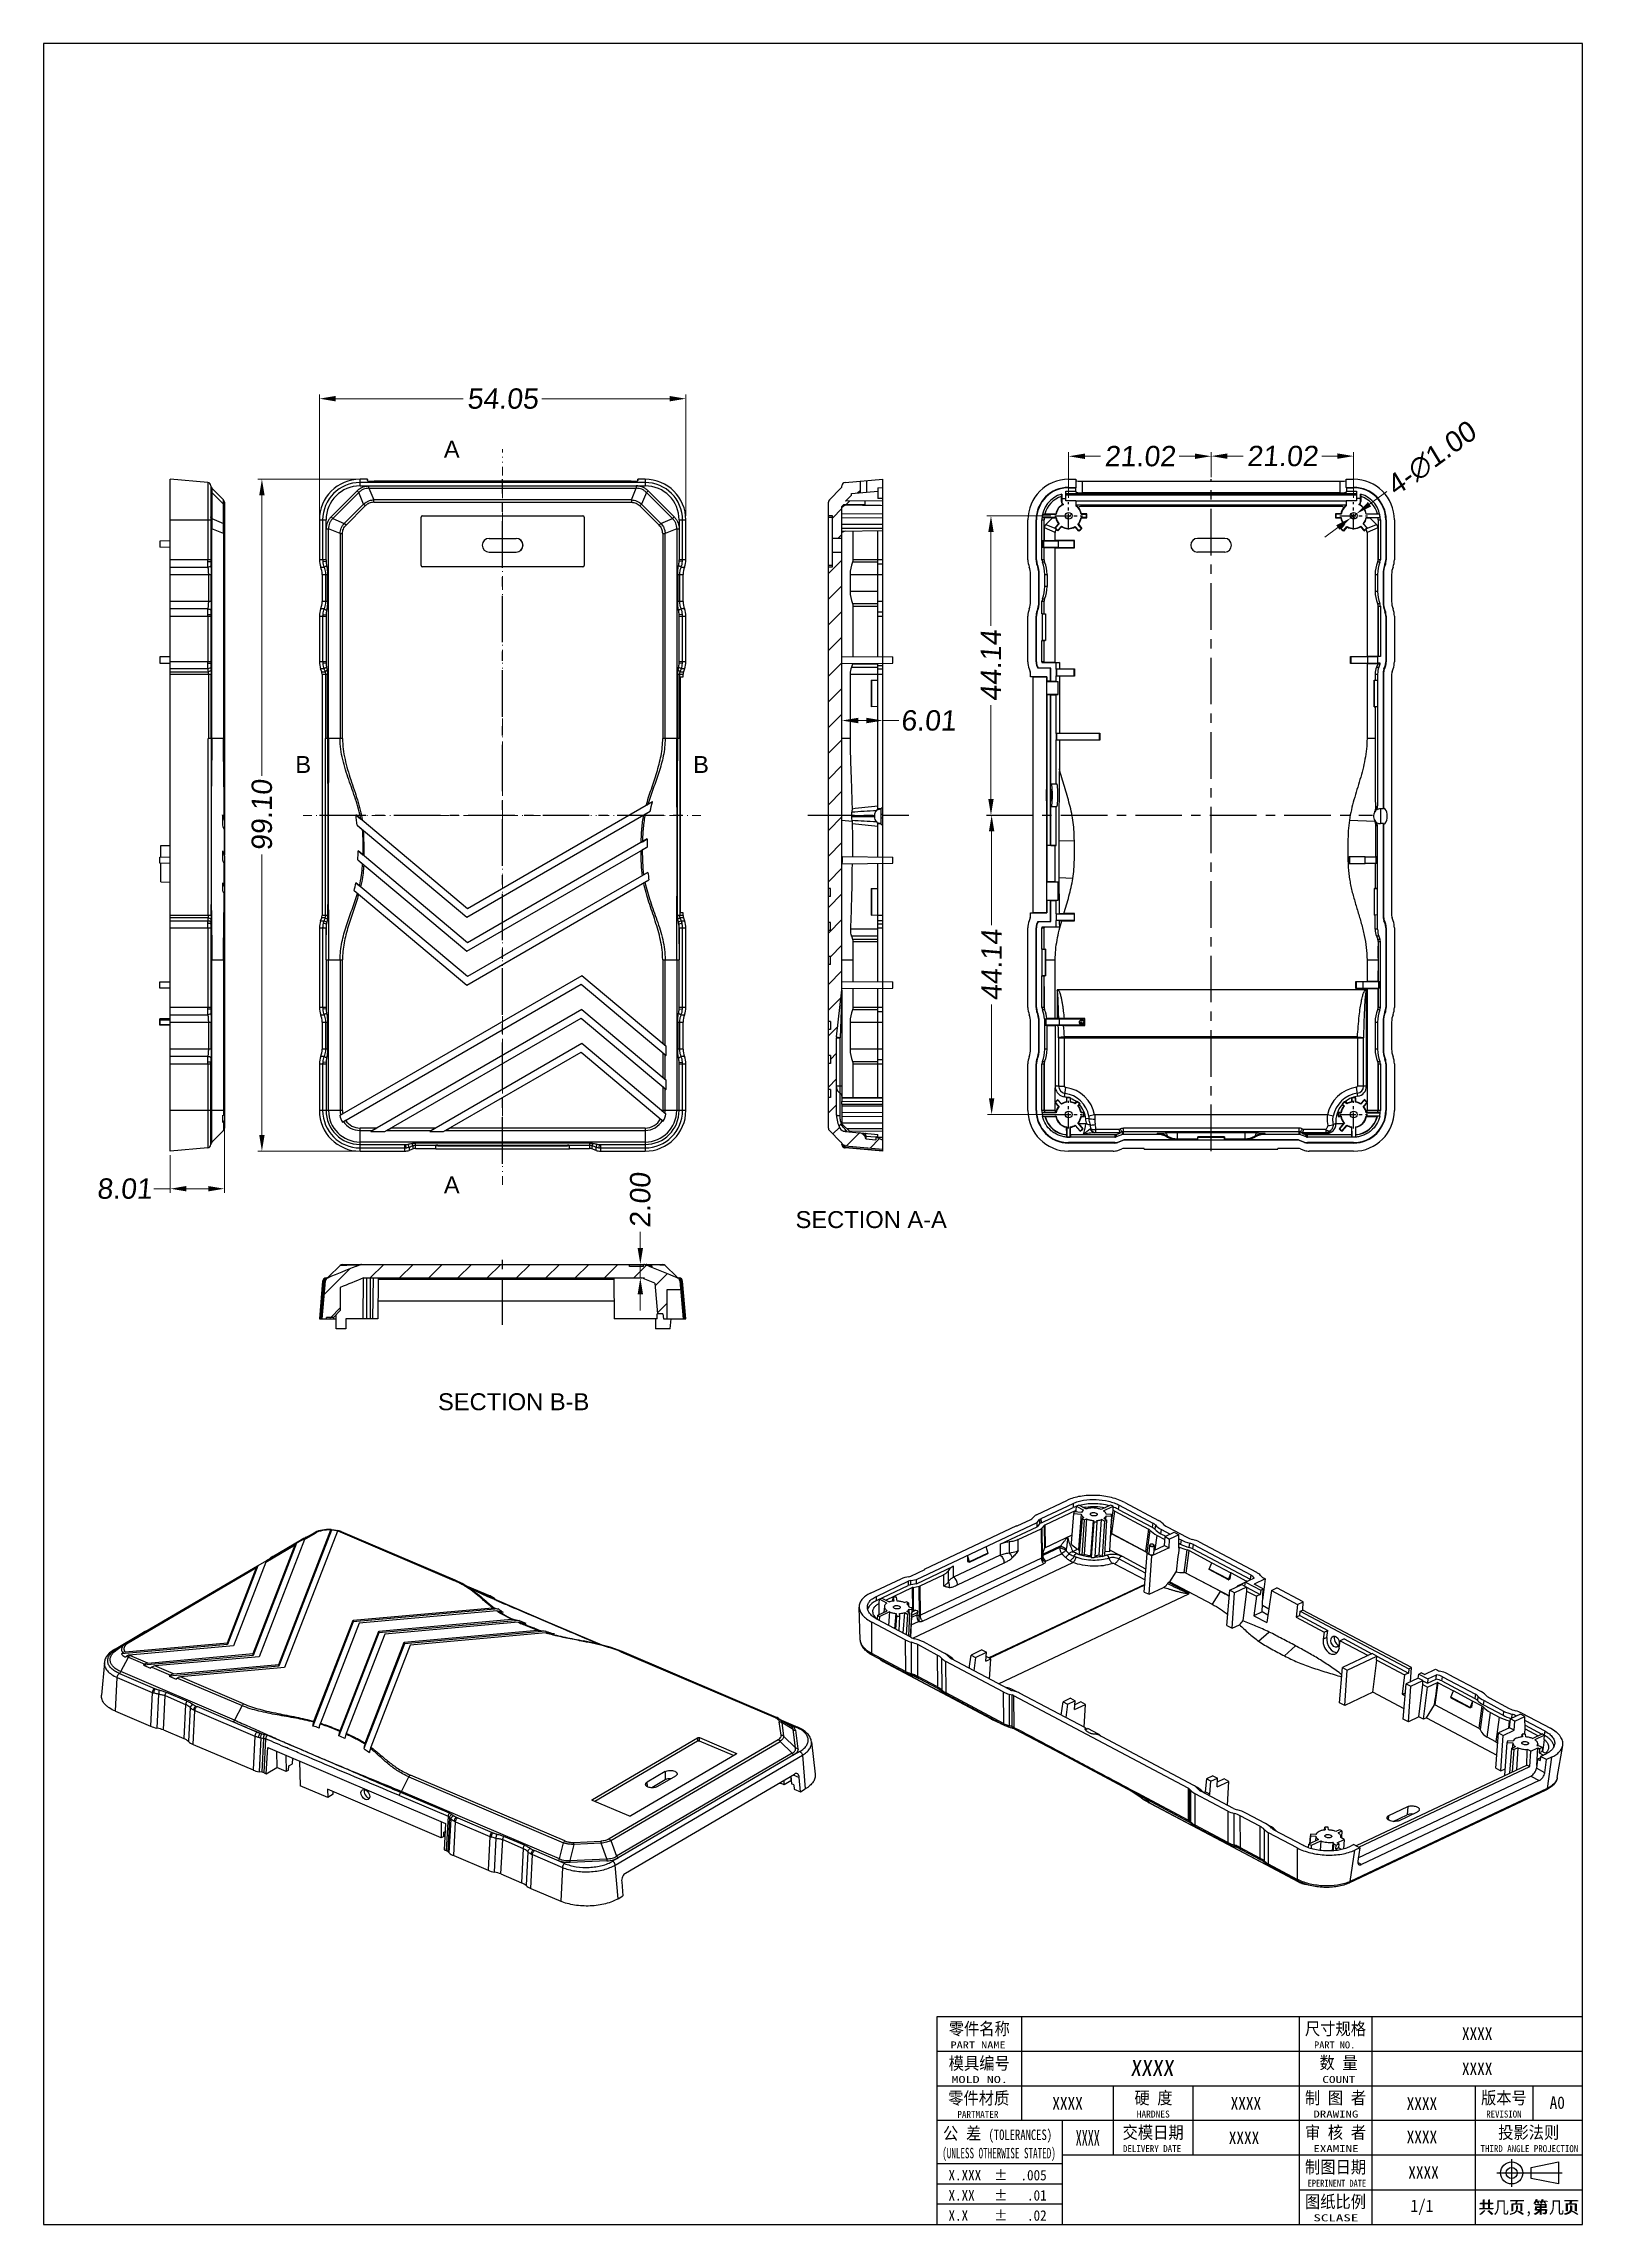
# Model space of a CAD drawing. Header units: millimetres. Extents: x 1667 to 2459, y 1639 to 1961.
# Drawn here: x 1667.2 to 1894.2, y 1639.2 to 1960.8 of the extents above; entities that cross this region are included whole.
import ezdxf
from ezdxf.enums import TextEntityAlignment as Align

# ---------------------------------------------------------------- set-up
doc = ezdxf.new("R2010")
doc.units = ezdxf.units.MM
doc.linetypes.add('CENTER', pattern=[50.8, 31.75, -6.35, 6.35, -6.35])
doc.linetypes.add('DIVIDE', pattern=[31.75, 12.7, -6.35, 0, -6.35, 0, -6.35])
doc.layers.add('dim', color=82, linetype='Continuous')
doc.layers.add('text-mold', color=3, linetype='Continuous')
doc.layers.add('hatch', color=56, linetype='Continuous', lineweight=9)
doc.styles.add('MA', font='', dxfattribs={"width": 0.8})
doc.styles.add('TEXTSTYLE_0', font='txt', dxfattribs={"width": 0.8})
doc.styles.add('标准', font='arial.ttf', dxfattribs={"oblique": 5.000002})
doc.styles.get('MA').set_extended_font_data('SimSun')
doc.dimstyles.new('YanXiu', dxfattribs={"dimscale": 1.2, "dimtxt": 5, "dimasz": 2.5, "dimexe": 0.8, "dimexo": 0.3, "dimgap": 0.6, "dimtad": 0, "dimzin": 1, "dimdsep": 46, "dimtxsty": '标准', "dimcen": 0, "dimclrd": 3, "dimclre": 3, "dimclrt": 3, "dimazin": 0, "dimtfac": 1, "dimtmove": 0, "dimatfit": 3, "dimfxl": 1, "dimlwd": 9, "dimlwe": 9, "dimarcsym": 0})

msp = doc.modelspace()

# ---------------------------------------------------------------- texts
at = {"layer": 'dim', "linetype": 'Continuous', "insert": (1827.507, 1663.417), "char_height": 2.35012, "width": 9.86533, "attachment_point": 1, "style": '标准'}
msp.add_mtext('{\\fSimSun|b0|i0|c134|p2;XXXX}', dxfattribs=at)
at = {"layer": 'hatch', "color": 6, "linetype": 'Continuous', "style": '标准'}
for s, p in [('A', (1727.407, 1900.95)), ('B', (1705.5, 1854.456)), ('B', (1764.169, 1854.456)), ('A', (1727.407, 1792.463)), ('SECTION A-A', (1789.276, 1787.348)), ('SECTION B-B', (1736.538, 1760.486))]:
    msp.add_text(s, height=2.5, dxfattribs=at).set_placement(p, align=Align.MIDDLE)
at = {"layer": 'text-mold', "color": 7, "linetype": 'Continuous', "style": 'MA', "width": 0.9}
for s, p in [('零件名称', (1805.212, 1668.032)), ('尺寸规格', (1857.755, 1668.032)), ('模具编号', (1805.212, 1662.933)), ('数 量', (1858.211, 1663.012)), ('零件材质', (1805.134, 1657.79)), ('硬 度', (1830.911, 1657.834)), ('制 图 者', (1857.755, 1657.835)), ('版本号', (1882.592, 1657.834)), ('公 差', (1802.685, 1652.599)), ('交模日期', (1830.856, 1652.734)), ('审 核 者', (1857.755, 1652.735)), ('投影法则', (1886.256, 1652.734)), ('制图日期', (1857.755, 1647.633)), ('图纸比例', (1857.755, 1642.532)), ('共  页,第  页', (1886.256, 1641.728))]:
    msp.add_text(s, height=1.8358, dxfattribs=at).set_placement(p, align=Align.MIDDLE_CENTER)
at = {"layer": 'text-mold', "color": 7, "linetype": 'Continuous'}
for s, height, style, width, p, p2 in [('PART NAME', 1.0287, 'TEXTSTYLE_0', 0.911289, (1800.972, 1665.129), (1809.096, 1665.129)), ('PART NO.', 1.0287, 'TEXTSTYLE_0', 0.841801, (1854.599, 1665.129), (1860.661, 1665.129)), ('MOLD NO.', 1.0287, 'TEXTSTYLE_0', 1.156786, (1801.104, 1660.029), (1809.434, 1660.029)), ('COUNT', 1.0287, 'TEXTSTYLE_0', 1.01633, (1855.812, 1660.029), (1860.691, 1660.029)), ('PARTMATER', 1.0287, 'TEXTSTYLE_0', 0.679916, (1801.978, 1654.886), (1808.04, 1654.886)), ('(TOLERANCES)', 1.54308, 'TEXTSTYLE_0', 0.552111, (1806.58, 1651.622), (1815.952, 1651.622)), ('XXXX', 2.3146, 'MA', 0.539485, (1819.437, 1650.769), (1822.989, 1650.769)), ('HARDNES', 1.0287, 'TEXTSTYLE_0', 0.711431, (1828.433, 1654.93), (1833.312, 1654.93)), ('DRAWING', 1.0287, 'TEXTSTYLE_0', 0.967109, (1854.494, 1654.932), (1861.126, 1654.932)), ('REVISION', 1.0287, 'TEXTSTYLE_0', 0.690131, (1879.99, 1654.93), (1885.196, 1654.93)), ('(UNLESS OTHERWISE STATED)', 1.54308, 'TEXTSTYLE_0', 0.452334, (1799.749, 1648.918), (1816.501, 1648.918)), ('DELIVERY DATE', 1.02872, 'TEXTSTYLE_0', 0.658694, (1826.405, 1649.83), (1834.988, 1649.83)), ('EXAMINE', 1.0287, 'TEXTSTYLE_0', 1.023533, (1854.494, 1649.832), (1861.162, 1649.832)), ('THIRD ANGLE PROJECTION', 1.02872, 'TEXTSTYLE_0', 0.666663, (1879.153, 1649.83), (1893.555, 1649.83)), ('X.XXX  %%P  .005', 1.54308, 'TEXTSTYLE_0', 0.782036, (1800.673, 1645.667), (1815.154, 1645.667)), ('X.XX   %%P   .01', 1.54308, 'TEXTSTYLE_0', 0.79305, (1800.673, 1642.692), (1815.154, 1642.692)), ('EPERINENT DATE', 1.02872, 'TEXTSTYLE_0', 0.628267, (1853.651, 1644.729), (1862.268, 1644.729)), ('X.X    %%P   .02', 1.54308, 'TEXTSTYLE_0', 0.771323, (1800.673, 1639.716), (1815.154, 1639.716)), ('SCLASE', 1.0287, 'TEXTSTYLE_0', 1.136765, (1854.494, 1639.63), (1861.12, 1639.63))]:
    msp.add_text(s, height=height, dxfattribs=dict(at, style=style, width=width)).set_placement(p, p2, align=Align.FIT)
at = {"layer": 'text-mold', "color": 7, "linetype": 'Continuous', "style": 'MA', "width": 0.9}
for tag, text, height, p in [('XXXX', '尺寸规格', 1.8358, (1878.651, 1667.293)), ('XXXX', '数量', 1.8358, (1878.651, 1662.128)), ('XXXX', '零件材质', 1.8358, (1818.234, 1657.029)), ('XXXX', '硬度', 1.8358, (1844.539, 1657.029)), ('XXXX', '制图者', 1.8358, (1870.5, 1656.982)), ('A0', '版本号', 1.8358, (1890.462, 1657.13)), ('XXXX', '审核者', 1.8358, (1870.5, 1652.06)), ('XXXX', '交模日期', 1.8358, (1844.26, 1651.944)), ('XXXX', '制图日期', 1.8358, (1870.737, 1646.828)), ('1/1', '图纸比例', 1.8358, (1870.5, 1641.92)), ('共几页', '1', 1.836, (1882.201, 1641.679)), ('第几页', '1', 1.836, (1890.342, 1641.679))]:
    msp.add_attdef(tag, text=text, height=height, dxfattribs=at).set_placement(p, align=Align.MIDDLE_CENTER)

# ---------------------------------------------------------------- blocks, each defined once
blk = doc.blocks.new('VSEE')
at = {"layer": 'text-mold', "color": 62}
for p, q in [((-214.4, -255.87), (-214.4, -1142.58)), ((411.41, -255.87), (-214.4, -255.87)), ((411.41, -1142.58), (411.41, -255.87)), ((-214.4, -1142.58), (411.41, -1142.58))]:
    blk.add_line(p, q, dxfattribs=at)
blk = doc.blocks.new('*D1')
at = {"layer": 'Defpoints', "color": 0, "linetype": 'Continuous', "transparency": 16777216}
for p in [(1693.88, 1803.44), (1685.88, 1797.43), (1685.88, 1791.9)]:
    blk.add_point(p, dxfattribs=at)
at = {"layer": 'dim', "color": 3, "linetype": 'Continuous', "lineweight": 9, "transparency": 16777216}
for p, q in [((1693.88, 1802.84), (1693.88, 1791.3)), ((1685.88, 1796.83), (1685.88, 1791.3)), ((1685.88, 1791.9), (1683.48, 1791.9)), ((1691.48, 1791.9), (1688.28, 1791.9))]:
    blk.add_line(p, q, dxfattribs=at)
at = {"layer": 'dim', "color": 3, "linetype": 'Continuous', "transparency": 16777216}
for points in [[(1688.28, 1792.3), (1688.28, 1791.5), (1685.88, 1791.9)], [(1691.48, 1792.3), (1691.48, 1791.5), (1693.88, 1791.9)]]:
    blk.add_solid(points, dxfattribs=at)
at = {"layer": 'dim', "color": 3, "linetype": 'Continuous', "transparency": 16777216, "insert": (1679.13, 1791.9), "char_height": 3, "attachment_point": 5, "style": '标准'}
blk.add_mtext('8.01', dxfattribs=at)
blk = doc.blocks.new('*D2')
at = {"layer": 'Defpoints', "color": 0, "linetype": 'Continuous', "transparency": 16777216}
for p in [(1699.41, 1896.53), (1713.89, 1896.53), (1713.89, 1797.43)]:
    blk.add_point(p, dxfattribs=at)
at = {"layer": 'dim', "color": 3, "linetype": 'Continuous', "lineweight": 9, "transparency": 16777216}
for p, q in [((1713.29, 1896.53), (1698.81, 1896.53)), ((1699.41, 1894.13), (1699.41, 1852.77)), ((1699.41, 1799.83), (1699.41, 1841.19)), ((1713.29, 1797.43), (1698.81, 1797.43))]:
    blk.add_line(p, q, dxfattribs=at)
at = {"layer": 'dim', "color": 3, "linetype": 'Continuous', "transparency": 16777216}
for points in [[(1699.01, 1894.13), (1699.81, 1894.13), (1699.41, 1896.53)], [(1699.01, 1799.83), (1699.81, 1799.83), (1699.41, 1797.43)]]:
    blk.add_solid(points, dxfattribs=at)
at = {"layer": 'dim', "color": 3, "linetype": 'Continuous', "transparency": 16777216, "insert": (1699.41, 1846.98), "char_height": 3, "attachment_point": 5, "rotation": 90, "style": '标准'}
blk.add_mtext('99.10', dxfattribs=at)
blk = doc.blocks.new('*D3')
at = {"layer": 'Defpoints', "color": 0, "linetype": 'Continuous', "transparency": 16777216}
for p in [(1761.93, 1908.4), (1707.88, 1890.52), (1761.93, 1890.52)]:
    blk.add_point(p, dxfattribs=at)
at = {"layer": 'dim', "color": 3, "linetype": 'Continuous', "lineweight": 9, "transparency": 16777216}
for p, q in [((1707.88, 1891.12), (1707.88, 1909)), ((1710.28, 1908.4), (1729.1, 1908.4)), ((1759.53, 1908.4), (1740.71, 1908.4)), ((1761.93, 1891.12), (1761.93, 1909))]:
    blk.add_line(p, q, dxfattribs=at)
at = {"layer": 'dim', "color": 3, "linetype": 'Continuous', "transparency": 16777216}
for points in [[(1710.28, 1908.8), (1710.28, 1908), (1707.88, 1908.4)], [(1759.53, 1908.8), (1759.53, 1908), (1761.93, 1908.4)]]:
    blk.add_solid(points, dxfattribs=at)
at = {"layer": 'dim', "color": 3, "linetype": 'Continuous', "transparency": 16777216, "insert": (1734.91, 1908.4), "char_height": 3, "attachment_point": 5, "style": '标准'}
blk.add_mtext('54.05', dxfattribs=at)
blk = doc.blocks.new('*D4')
at = {"layer": 'Defpoints', "color": 0, "linetype": 'Continuous', "transparency": 16777216}
for p in [(1753.91, 1780.74), (1753.91, 1778.74), (1755.22, 1780.74)]:
    blk.add_point(p, dxfattribs=at)
at = {"layer": 'dim', "color": 3, "linetype": 'Continuous', "lineweight": 9, "transparency": 16777216}
for p, q in [((1755.22, 1783.14), (1755.22, 1785.54)), ((1754.51, 1780.74), (1755.82, 1780.74)), ((1754.51, 1778.74), (1755.82, 1778.74)), ((1755.22, 1778.74), (1755.22, 1780.74)), ((1755.22, 1776.34), (1755.22, 1773.94))]:
    blk.add_line(p, q, dxfattribs=at)
at = {"layer": 'dim', "color": 3, "linetype": 'Continuous', "transparency": 16777216}
for points in [[(1754.82, 1783.14), (1755.62, 1783.14), (1755.22, 1780.74)], [(1754.82, 1776.34), (1755.62, 1776.34), (1755.22, 1778.74)]]:
    blk.add_solid(points, dxfattribs=at)
at = {"layer": 'dim', "color": 3, "linetype": 'Continuous', "transparency": 16777216, "insert": (1755.22, 1790.19), "char_height": 3, "attachment_point": 5, "rotation": 90, "style": '标准'}
blk.add_mtext('2.00', dxfattribs=at)
blk = doc.blocks.new('*D5')
at = {"layer": 'Defpoints', "color": 0, "linetype": 'Continuous', "transparency": 16777216}
for p in [(1790.97, 1860.94), (1784.96, 1856.87), (1790.97, 1856.87)]:
    blk.add_point(p, dxfattribs=at)
at = {"layer": 'dim', "color": 3, "linetype": 'Continuous', "lineweight": 9, "transparency": 16777216}
for p, q in [((1784.96, 1857.47), (1784.96, 1861.54)), ((1787.36, 1860.94), (1788.57, 1860.94)), ((1790.97, 1857.47), (1790.97, 1861.54)), ((1790.97, 1860.94), (1793.37, 1860.94))]:
    blk.add_line(p, q, dxfattribs=at)
at = {"layer": 'dim', "color": 3, "linetype": 'Continuous', "transparency": 16777216}
for points in [[(1787.36, 1861.34), (1787.36, 1860.54), (1784.96, 1860.94)], [(1788.57, 1861.34), (1788.57, 1860.54), (1790.97, 1860.94)]]:
    blk.add_solid(points, dxfattribs=at)
at = {"layer": 'dim', "color": 3, "linetype": 'Continuous', "transparency": 16777216, "insert": (1797.71, 1860.94), "char_height": 3, "attachment_point": 5, "style": '标准'}
blk.add_mtext('6.01', dxfattribs=at)
blk = doc.blocks.new('*D6')
at = {"layer": 'Defpoints', "color": 0, "linetype": 'Continuous', "transparency": 16777216}
for p in [(1839.41, 1899.91), (1839.41, 1896.24), (1818.39, 1893.16)]:
    blk.add_point(p, dxfattribs=at)
at = {"layer": 'dim', "color": 3, "linetype": 'Continuous', "lineweight": 9, "transparency": 16777216}
for p, q in [((1818.39, 1893.76), (1818.39, 1900.51)), ((1820.79, 1899.91), (1823.1, 1899.91)), ((1837.01, 1899.91), (1834.71, 1899.91)), ((1839.41, 1896.84), (1839.41, 1900.51))]:
    blk.add_line(p, q, dxfattribs=at)
at = {"layer": 'dim', "color": 3, "linetype": 'Continuous', "transparency": 16777216}
for points in [[(1820.79, 1900.31), (1820.79, 1899.51), (1818.39, 1899.91)], [(1837.01, 1900.31), (1837.01, 1899.51), (1839.41, 1899.91)]]:
    blk.add_solid(points, dxfattribs=at)
at = {"layer": 'dim', "color": 3, "linetype": 'Continuous', "transparency": 16777216, "insert": (1828.9, 1899.91), "char_height": 3, "attachment_point": 5, "style": '标准'}
blk.add_mtext('21.02', dxfattribs=at)
blk = doc.blocks.new('*D7')
at = {"layer": 'Defpoints', "color": 0, "linetype": 'Continuous', "transparency": 16777216}
for p in [(1860.43, 1899.93), (1839.41, 1896.84), (1860.43, 1893.16)]:
    blk.add_point(p, dxfattribs=at)
at = {"layer": 'dim', "color": 3, "linetype": 'Continuous', "lineweight": 9, "transparency": 16777216}
for p, q in [((1839.41, 1897.44), (1839.41, 1900.53)), ((1841.81, 1899.93), (1844.12, 1899.93)), ((1858.03, 1899.93), (1855.73, 1899.93)), ((1860.43, 1893.76), (1860.43, 1900.53))]:
    blk.add_line(p, q, dxfattribs=at)
at = {"layer": 'dim', "color": 3, "linetype": 'Continuous', "transparency": 16777216}
for points in [[(1841.81, 1900.33), (1841.81, 1899.53), (1839.41, 1899.93)], [(1858.03, 1900.33), (1858.03, 1899.53), (1860.43, 1899.93)]]:
    blk.add_solid(points, dxfattribs=at)
at = {"layer": 'dim', "color": 3, "linetype": 'Continuous', "transparency": 16777216, "insert": (1849.92, 1899.93), "char_height": 3, "attachment_point": 5, "style": '标准'}
blk.add_mtext('21.02', dxfattribs=at)
blk = doc.blocks.new('*D8')
at = {"layer": 'Defpoints', "color": 0, "linetype": 'Continuous', "transparency": 16777216}
for p in [(1816.36, 1891.12), (1806.27, 1846.98), (1806.94, 1846.98)]:
    blk.add_point(p, dxfattribs=at)
at = {"layer": 'dim', "color": 3, "linetype": 'Continuous', "lineweight": 9, "transparency": 16777216}
for p, q in [((1815.76, 1891.12), (1806.34, 1891.12)), ((1806.94, 1888.72), (1806.94, 1874.9)), ((1806.94, 1849.38), (1806.94, 1863.2)), ((1806.87, 1846.98), (1807.54, 1846.98))]:
    blk.add_line(p, q, dxfattribs=at)
at = {"layer": 'dim', "color": 3, "linetype": 'Continuous', "transparency": 16777216}
for points in [[(1806.54, 1888.72), (1807.34, 1888.72), (1806.94, 1891.12)], [(1806.54, 1849.38), (1807.34, 1849.38), (1806.94, 1846.98)]]:
    blk.add_solid(points, dxfattribs=at)
at = {"layer": 'dim', "color": 3, "linetype": 'Continuous', "transparency": 16777216, "insert": (1806.94, 1869.05), "char_height": 3, "attachment_point": 5, "rotation": 90, "style": '标准'}
blk.add_mtext('44.14', dxfattribs=at)
blk = doc.blocks.new('*D9')
at = {"layer": 'Defpoints', "color": 0, "linetype": 'Continuous', "transparency": 16777216}
for p in [(1806.94, 1846.98), (1807.04, 1802.84), (1818.39, 1802.84)]:
    blk.add_point(p, dxfattribs=at)
at = {"layer": 'dim', "color": 3, "linetype": 'Continuous', "lineweight": 9, "transparency": 16777216}
for p, q in [((1807.54, 1846.98), (1807.64, 1846.98)), ((1807.04, 1844.58), (1807.04, 1830.76)), ((1807.04, 1805.24), (1807.04, 1819.06)), ((1817.79, 1802.84), (1806.44, 1802.84))]:
    blk.add_line(p, q, dxfattribs=at)
at = {"layer": 'dim', "color": 3, "linetype": 'Continuous', "transparency": 16777216}
for points in [[(1806.64, 1844.58), (1807.44, 1844.58), (1807.04, 1846.98)], [(1806.64, 1805.24), (1807.44, 1805.24), (1807.04, 1802.84)]]:
    blk.add_solid(points, dxfattribs=at)
at = {"layer": 'dim', "color": 3, "linetype": 'Continuous', "transparency": 16777216, "insert": (1807.04, 1824.91), "char_height": 3, "attachment_point": 5, "rotation": 90, "style": '标准'}
blk.add_mtext('44.14', dxfattribs=at)
blk = doc.blocks.new('*D20')
at = {"layer": 'Defpoints', "color": 0, "linetype": 'Continuous', "transparency": 16777216}
for p in [(1860.84, 1891.42), (1860.03, 1890.83)]:
    blk.add_point(p, dxfattribs=at)
at = {"layer": 'dim', "color": 3, "linetype": 'Continuous', "lineweight": 9, "transparency": 16777216}
for p, q in [((1865.33, 1894.71), (1862.77, 1892.84)), ((1860.03, 1890.83), (1860.84, 1891.42)), ((1858.09, 1889.41), (1856.16, 1887.99))]:
    blk.add_line(p, q, dxfattribs=at)
at = {"layer": 'dim', "color": 3, "linetype": 'Continuous', "transparency": 16777216}
for points in [[(1862.54, 1893.16), (1863.01, 1892.52), (1860.84, 1891.42)], [(1857.86, 1889.73), (1858.33, 1889.09), (1860.03, 1890.83)]]:
    blk.add_solid(points, dxfattribs=at)
at = {"layer": 'dim', "color": 3, "linetype": 'Continuous', "transparency": 16777216, "insert": (1871.93, 1899.55), "char_height": 3, "attachment_point": 5, "rotation": 36.2293, "style": '标准'}
blk.add_mtext('4-∅1.00', dxfattribs=at)

# ---------------------------------------------------------------- dimensions: what is measured, and where the dimension line sits
at = {"layer": 'dim', "linetype": 'Continuous'}
for base, p1, p2, picture, middle in [((1761.934, 1908.402), (1707.881, 1890.523), (1761.934, 1890.523), '*D3', (1734.907, 1908.402)), ((1839.412, 1899.907), (1818.392, 1893.158), (1839.412, 1896.236), '*D6', (1828.902, 1899.907)), ((1860.433, 1899.927), (1839.412, 1896.836), (1860.433, 1893.158), '*D7', (1849.923, 1899.927)), ((1790.966, 1860.935), (1784.96, 1856.873), (1790.966, 1856.873), '*D5', (1797.715, 1860.935)), ((1685.875, 1791.897), (1693.883, 1803.439), (1685.875, 1797.433), '*D1', (1679.133, 1791.897))]:
    dim = msp.add_linear_dim(base=base, p1=p1, p2=p2, dimstyle='YanXiu', override={"dimtxt": 2.5, "dimasz": 2, "dimexe": 0.49975, "dimexo": 0.49975, "dimgap": 0.49975}, dxfattribs=at)
    dim.commit()
    dim.dimension.update_dxf_attribs({"geometry": picture, "text_midpoint": middle})
dim = msp.add_diameter_dim_2p(p1=(1860.029, 1890.828), p2=(1860.836, 1891.419), text='4-<>', dimstyle='YanXiu', override={"dimtxt": 2.5, "dimasz": 2, "dimexe": 0.49975, "dimexo": 0.49975, "dimgap": 0.49975}, dxfattribs=at)
dim.commit()
dim.dimension.update_dxf_attribs({"geometry": '*D20', "text_midpoint": (1871.927, 1899.545), "dimtype": 163})
for base, p1, p2, picture, middle in [((1699.406, 1896.529), (1713.887, 1797.433), (1713.887, 1896.529), '*D2', (1699.406, 1846.981)), ((1806.938, 1846.981), (1816.358, 1891.124), (1806.274, 1846.981), '*D8', (1806.938, 1869.052)), ((1807.042, 1802.838), (1806.938, 1846.981), (1818.392, 1802.838), '*D9', (1807.042, 1824.909)), ((1755.221, 1780.738), (1753.913, 1778.736), (1753.913, 1780.738), '*D4', (1755.221, 1790.186))]:
    dim = msp.add_linear_dim(base=base, p1=p1, p2=p2, angle=90, dimstyle='YanXiu', override={"dimtxt": 2.5, "dimasz": 2, "dimexe": 0.49975, "dimexo": 0.49975, "dimgap": 0.49975}, dxfattribs=at)
    dim.commit()
    dim.dimension.update_dxf_attribs({"geometry": picture, "text_midpoint": middle})

# ---------------------------------------------------------------- hatches: boundary and pattern name
at = {"linetype": 'Continuous'}
h = msp.add_hatch(dxfattribs=at)
h.set_pattern_fill('A', color=4, scale=2.677511, angle=45, style=0, pattern_type=0)
h.set_pattern_definition([(45, (1129.1317, 1702.104), (-1.893286, 1.893286), [])])
edge = h.paths.add_edge_path()
edge.add_line((1785.462, 1893.282), (1786.362, 1894.181))
edge.add_line((1788.364, 1893.307), (1785.462, 1893.282))
edge.add_line((1788.364, 1892.759), (1788.364, 1893.307))
edge.add_line((1788.364, 1892.759), (1785.195, 1892.731))
edge.add_line((1784.96, 1892.497), (1785.195, 1892.731))
edge.add_line((1784.96, 1887.793), (1784.96, 1892.497))
edge.add_line((1784.96, 1887.793), (1783.559, 1887.805))
edge.add_line((1783.559, 1887.805), (1783.559, 1891.129))
edge.add_line((1783.559, 1891.129), (1782.959, 1891.134))
edge.add_line((1782.959, 1891.134), (1782.959, 1893.118))
edge.add_arc((1783.459, 1893.118), 0.5, 135, 180)
edge.add_line((1783.105, 1893.472), (1784.814, 1895.181))
edge.add_arc((1784.46, 1895.535), 0.5, 315, 360.55604)
edge.add_arc((1785.461, 1895.545), 0.5, 95, 180.55604)
edge.add_line((1787.624, 1896.236), (1785.417, 1896.043))
edge.add_line((1787.624, 1896.236), (1787.624, 1894.528))
edge.add_line((1787.624, 1894.528), (1786.362, 1894.418))
edge.add_line((1786.362, 1894.181), (1786.362, 1894.418))
edge = h.paths.add_edge_path()
edge.add_line((1783.259, 1806.545), (1783.259, 1805.355))
edge.add_line((1783.259, 1806.545), (1782.959, 1806.548))
edge.add_line((1782.959, 1806.548), (1782.959, 1810.357))
edge.add_line((1783.259, 1810.36), (1782.959, 1810.357))
edge.add_line((1783.259, 1811.55), (1783.259, 1810.36))
edge.add_line((1783.259, 1811.55), (1782.959, 1811.553))
edge.add_line((1782.959, 1811.553), (1782.959, 1815.362))
edge.add_line((1783.259, 1815.365), (1782.959, 1815.362))
edge.add_line((1783.259, 1816.555), (1783.259, 1815.365))
edge.add_line((1783.259, 1816.555), (1782.959, 1816.558))
edge.add_line((1782.959, 1816.558), (1782.959, 1824.971))
edge.add_line((1783.259, 1824.974), (1782.959, 1824.971))
edge.add_line((1783.259, 1824.974), (1783.259, 1826.164))
edge.add_line((1783.259, 1826.164), (1782.959, 1826.167))
edge.add_line((1782.959, 1826.167), (1782.959, 1829.976))
edge.add_line((1783.259, 1829.979), (1782.959, 1829.976))
edge.add_line((1783.259, 1829.979), (1783.259, 1831.169))
edge.add_line((1783.259, 1831.169), (1782.959, 1831.172))
edge.add_line((1782.959, 1831.172), (1782.959, 1834.98))
edge.add_line((1783.259, 1834.983), (1782.959, 1834.98))
edge.add_line((1783.259, 1834.983), (1783.259, 1836.173))
edge.add_line((1783.259, 1836.173), (1782.959, 1836.177))
edge.add_line((1782.959, 1836.177), (1782.959, 1883.592))
edge.add_line((1782.959, 1883.592), (1783.559, 1883.597))
edge.add_line((1783.559, 1883.597), (1783.559, 1885.779))
edge.add_line((1783.559, 1885.779), (1784.96, 1885.791))
edge.add_line((1784.96, 1821.25), (1784.96, 1885.791))
edge.add_line((1784.166, 1814.278), (1784.96, 1821.25))
edge.add_arc((1785.161, 1814.165), 1.001, 173.5, 180)
edge.add_line((1784.16, 1802.776), (1784.16, 1814.165))
edge.add_arc((1788.164, 1802.776), 4.004, 180, 208.91206)
edge.add_arc((1785.535, 1801.324), 1.001, 208.91206, 265)
edge.add_line((1785.448, 1800.327), (1787.551, 1800.143))
edge.add_arc((1787.463, 1799.146), 1.001, 6.53696, 85)
edge.add_line((1788.458, 1799.26), (1789.965, 1799.128))
edge.add_line((1789.965, 1799.487), (1789.965, 1799.128))
edge.add_arc((1790.015, 1799.487), 0.05, 70.58322, 180)
edge.add_arc((1789.965, 1799.346), 0.2, 62, 70.58322)
edge.add_line((1790.059, 1799.523), (1790.966, 1799.04))
edge.add_line((1790.966, 1797.734), (1790.966, 1799.04))
edge.add_line((1785.434, 1798.218), (1790.966, 1797.734))
edge.add_line((1785.434, 1798.218), (1785.434, 1798.319))
edge.add_line((1785.334, 1798.327), (1785.434, 1798.319))
edge.add_arc((1785.378, 1798.826), 0.5, 203.52145, 265)
edge.add_arc((1784.46, 1798.427), 0.5, 23.52145, 45)
edge.add_line((1784.814, 1798.78), (1783.105, 1800.489))
edge.add_arc((1783.459, 1800.843), 0.5, 180, 225)
edge.add_line((1782.959, 1800.843), (1782.959, 1805.352))
edge.add_line((1783.259, 1805.355), (1782.959, 1805.352))
h = msp.add_hatch(dxfattribs=at)
h.set_pattern_fill('B', color=4, scale=3.053787, angle=45, style=0, pattern_type=0)
h.set_pattern_definition([(45, (1129.1317, 1702.104), (-2.159354, 2.159354), [])])
edge = h.paths.add_edge_path()
edge.add_line((1758.618, 1772.73), (1759.158, 1772.73))
edge.add_line((1758.557, 1773.431), (1758.618, 1772.73))
edge.add_line((1758.557, 1773.431), (1757.753, 1773.431))
edge.add_line((1757.357, 1777.952), (1757.753, 1773.431))
edge.add_arc((1366.683, 817.488), 1036.879, 67.865729, 67.980949)
edge.add_line((1714.39, 1778.736), (1755.425, 1778.736))
edge.add_arc((2093.645, 840.881), 1011.635, 112.01768, 112.227993)
edge.add_line((1710.95, 1777.338), (1710.95, 1773.937))
edge.add_line((1709.944, 1772.93), (1710.95, 1773.937))
edge.add_line((1709.944, 1772.93), (1708.943, 1772.93))
edge.add_line((1708.943, 1772.73), (1708.943, 1772.93))
edge.add_line((1708.283, 1772.73), (1708.943, 1772.73))
edge.add_line((1708.283, 1772.73), (1708.772, 1778.321))
edge.add_spline(control_points=[(1709.13, 1778.759), (1709.093, 1778.748), (1709.024, 1778.718), (1708.923, 1778.645), (1708.843, 1778.548), (1708.79, 1778.432), (1708.775, 1778.357), (1708.772, 1778.319)], knot_values=[0, 0, 0, 0, 0.2, 0.4, 0.6, 0.8, 1, 1, 1, 1], degree=3, periodic=0)
edge.add_arc((1708.985, 1779.239), 0.502, 286.69152, 292.22653)
edge.add_arc((2327.299, 271.897), 1628.728, 112.148827, 112.303525)
edge.add_line((1713.287, 1780.438), (1713.246, 1780.438))
edge.add_line((1713.287, 1780.438), (1713.287, 1780.454))
edge.add_line((1713.891, 1780.7), (1713.287, 1780.454))
edge.add_arc((1714.087, 1780.217), 0.521, 89.90943, 112.08992)
edge.add_line((1714.085, 1780.738), (1753.621, 1780.738))
edge.add_line((1753.626, 1780.438), (1753.621, 1780.738))
edge.add_line((1755.688, 1780.438), (1753.626, 1780.438))
edge.add_line((1755.688, 1780.438), (1755.693, 1780.738))
edge.add_line((1755.693, 1780.738), (1755.729, 1780.738))
edge.add_arc((1755.729, 1780.218), 0.52, 67.89198, 90.04919)
edge.add_arc((1135.084, 253.712), 1648.373, 67.697514, 67.87432)
edge.add_arc((1760.829, 1779.238), 0.502, 247.40039, 253.51155)
edge.add_spline(control_points=[(1761.043, 1778.319), (1761.04, 1778.357), (1761.025, 1778.431), (1760.974, 1778.545), (1760.895, 1778.643), (1760.793, 1778.717), (1760.723, 1778.748), (1760.686, 1778.759)], knot_values=[0, 0, 0, 0, 0.2, 0.4, 0.6, 0.8, 1, 1, 1, 1], degree=3, periodic=0)
edge.add_line((1761.043, 1778.321), (1761.155, 1777.034))
edge.add_line((1759.196, 1777.034), (1761.155, 1777.034))
edge.add_line((1759.158, 1772.73), (1759.196, 1777.034))

# ---------------------------------------------------------------- linework, layer by layer
at = {"color": 7, "linetype": 'Continuous'}
for p, q in [((1685.875, 1797.433), (1685.875, 1896.529)), ((1691.424, 1896.043), (1685.875, 1896.529)), ((1691.424, 1896.043), (1691.424, 1884.65)), ((1691.881, 1895.545), (1691.881, 1884.43)), ((1692.027, 1895.181), (1693.736, 1893.472)), ((1692.027, 1894.559), (1692.027, 1890.712)), ((1693.736, 1892.85), (1692.027, 1894.559)), ((1709.601, 1890.963), (1713.447, 1894.809)), ((1713.698, 1894.559), (1709.851, 1890.712)), ((1713.447, 1894.809), (1713.698, 1894.559)), ((1714.405, 1892.85), (1713.698, 1894.559)), ((1713.887, 1895.545), (1713.887, 1896.529)), ((1714.973, 1896.529), (1713.887, 1896.529)), ((1755.928, 1896.043), (1713.887, 1896.043)), ((1713.887, 1895.545), (1715.199, 1895.54)), ((1714.973, 1896.529), (1714.953, 1896.324)), ((1714.953, 1896.323), (1714.953, 1896.324)), ((1714.973, 1896.323), (1714.973, 1896.529)), ((1715.199, 1895.542), (1755.928, 1895.545)), ((1715.199, 1895.181), (1715.199, 1895.54)), ((1715.199, 1895.181), (1715.907, 1893.472)), ((1715.199, 1895.181), (1754.616, 1895.181)), ((1753.867, 1896.236), (1715.948, 1896.236)), ((1753.908, 1893.472), (1754.616, 1895.181)), ((1754.616, 1895.54), (1754.616, 1895.181)), ((1754.842, 1896.529), (1754.842, 1896.323)), ((1754.862, 1896.324), (1754.842, 1896.529)), ((1755.928, 1896.529), (1754.842, 1896.529)), ((1754.862, 1896.324), (1754.862, 1896.323)), ((1756.117, 1894.559), (1755.409, 1892.85)), ((1755.928, 1896.529), (1755.928, 1895.545)), ((1756.117, 1894.559), (1756.367, 1894.809)), ((1759.964, 1890.712), (1756.117, 1894.559)), ((1756.367, 1894.809), (1760.214, 1890.963)), ((1783.105, 1893.472), (1784.814, 1895.181)), ((1785.417, 1896.043), (1790.966, 1896.529)), ((1785.462, 1893.282), (1786.362, 1894.181)), ((1786.362, 1894.418), (1790.266, 1894.759)), ((1786.362, 1894.181), (1786.362, 1894.418)), ((1787.624, 1896.236), (1787.624, 1894.528)), ((1788.628, 1894.616), (1788.628, 1896.324)), ((1790.266, 1895.262), (1790.966, 1895.323)), ((1790.266, 1895.262), (1790.266, 1893.662)), ((1790.966, 1869.406), (1790.966, 1896.529)), ((1817.345, 1893.979), (1817.377, 1894.325)), ((1817.377, 1894.325), (1817.377, 1893.662)), ((1817.969, 1893.662), (1817.969, 1894.759)), ((1817.969, 1894.759), (1819.472, 1894.759)), ((1817.969, 1894.418), (1860.855, 1894.418)), ((1860.855, 1894.181), (1817.969, 1894.181)), ((1818.392, 1896.529), (1819.478, 1896.529)), ((1818.392, 1895.262), (1818.392, 1895.323)), ((1818.392, 1895.323), (1819.478, 1895.323)), ((1818.392, 1895.262), (1819.472, 1895.262)), ((1819.472, 1894.759), (1819.458, 1894.616)), ((1819.458, 1894.616), (1819.458, 1894.615)), ((1819.478, 1895.323), (1819.472, 1895.262)), ((1819.472, 1894.759), (1819.472, 1895.262)), ((1819.478, 1896.529), (1819.478, 1895.323)), ((1820.453, 1894.528), (1820.453, 1896.236)), ((1820.453, 1896.236), (1858.372, 1896.236)), ((1858.372, 1894.528), (1820.453, 1894.528)), ((1858.372, 1896.236), (1858.372, 1894.528)), ((1859.347, 1895.323), (1859.347, 1896.529)), ((1859.347, 1896.529), (1860.433, 1896.529)), ((1859.353, 1895.262), (1859.347, 1895.323)), ((1859.347, 1895.323), (1860.433, 1895.323)), ((1859.353, 1895.262), (1859.353, 1894.759)), ((1859.353, 1895.262), (1860.433, 1895.262)), ((1859.367, 1894.616), (1859.353, 1894.759)), ((1859.353, 1894.759), (1860.855, 1894.759)), ((1859.367, 1894.615), (1859.367, 1894.616)), ((1860.433, 1895.323), (1860.433, 1895.262)), ((1860.855, 1894.759), (1860.855, 1893.662)), ((1861.448, 1893.662), (1861.448, 1894.325)), ((1861.448, 1894.325), (1861.48, 1893.979)), ((1693.736, 1890.005), (1693.736, 1892.85)), ((1693.883, 1893.118), (1693.883, 1841.135)), ((1709.851, 1890.712), (1709.601, 1890.963)), ((1711.56, 1890.005), (1714.405, 1892.85)), ((1714.656, 1892.6), (1711.81, 1889.754)), ((1714.405, 1892.85), (1714.656, 1892.6)), ((1715.907, 1893.118), (1715.907, 1893.472)), ((1753.908, 1893.472), (1715.907, 1893.472)), ((1715.907, 1893.118), (1753.908, 1893.118)), ((1722.878, 1883.809), (1722.878, 1890.916)), ((1723.096, 1891.134), (1746.719, 1891.134)), ((1746.719, 1891.134), (1746.719, 1891.129)), ((1746.931, 1890.916), (1746.937, 1890.916)), ((1746.937, 1890.916), (1746.937, 1883.809)), ((1753.908, 1893.472), (1753.908, 1893.118)), ((1755.159, 1892.6), (1755.409, 1892.85)), ((1758.005, 1889.754), (1755.159, 1892.6)), ((1755.409, 1892.85), (1758.255, 1890.005)), ((1760.214, 1890.963), (1759.964, 1890.712)), ((1782.959, 1800.843), (1782.959, 1893.118)), ((1783.559, 1891.129), (1782.959, 1891.134)), ((1782.959, 1890.916), (1783.559, 1890.916)), ((1783.559, 1883.597), (1783.559, 1891.129)), ((1784.96, 1892.497), (1785.195, 1892.731)), ((1784.96, 1821.25), (1784.96, 1892.497)), ((1790.966, 1891.371), (1784.96, 1891.424)), ((1788.364, 1892.759), (1785.195, 1892.731)), ((1790.966, 1893.33), (1785.462, 1893.282)), ((1788.364, 1892.759), (1788.364, 1893.307)), ((1790.966, 1893.668), (1790.266, 1893.662)), ((1814.551, 1891.378), (1814.892, 1891.41)), ((1814.551, 1891.378), (1814.556, 1891.371)), ((1814.556, 1891.371), (1816.559, 1891.371)), ((1814.892, 1891.41), (1816.526, 1891.41)), ((1817.345, 1893.23), (1817.345, 1893.979)), ((1817.383, 1893.23), (1817.345, 1893.23)), ((1817.383, 1893.668), (1817.377, 1893.662)), ((1817.383, 1893.668), (1817.383, 1893.23)), ((1817.383, 1893.668), (1817.976, 1893.668)), ((1817.976, 1893.33), (1817.976, 1893.668)), ((1819.478, 1893.33), (1817.976, 1893.33)), ((1818.821, 1891.381), (1818.134, 1890.694)), ((1819.478, 1893.33), (1819.478, 1892.62)), ((1859.347, 1893.307), (1819.478, 1893.307)), ((1819.478, 1892.759), (1859.347, 1892.759)), ((1820.132, 1892.731), (1820.23, 1892.497)), ((1820.132, 1892.731), (1858.692, 1892.731)), ((1820.225, 1891.371), (1821.025, 1891.371)), ((1858.595, 1892.497), (1820.23, 1892.497)), ((1821.073, 1891.424), (1820.27, 1891.424)), ((1858.555, 1891.424), (1857.751, 1891.424)), ((1858.6, 1891.371), (1857.8, 1891.371)), ((1858.595, 1892.497), (1858.692, 1892.731)), ((1859.347, 1893.33), (1859.347, 1892.62)), ((1860.849, 1893.33), (1859.347, 1893.33)), ((1860.69, 1890.694), (1860.004, 1891.381)), ((1860.849, 1893.668), (1860.849, 1893.33)), ((1861.441, 1893.668), (1860.849, 1893.668)), ((1861.441, 1893.23), (1861.441, 1893.668)), ((1861.448, 1893.662), (1861.441, 1893.668)), ((1861.48, 1893.23), (1861.441, 1893.23)), ((1861.48, 1893.979), (1861.48, 1893.23)), ((1864.269, 1891.371), (1862.265, 1891.371)), ((1862.299, 1891.41), (1863.933, 1891.41)), ((1863.933, 1891.41), (1864.274, 1891.378)), ((1864.274, 1891.378), (1864.269, 1891.371)), ((1685.875, 1890.523), (1691.881, 1890.523)), ((1691.881, 1889.211), (1692.027, 1889.211)), ((1692.027, 1890.712), (1693.736, 1890.005)), ((1692.027, 1858.292), (1692.027, 1889.211)), ((1693.736, 1888.503), (1692.027, 1889.211)), ((1693.736, 1888.503), (1693.736, 1858.292)), ((1693.736, 1888.503), (1693.883, 1888.503)), ((1707.881, 1890.523), (1707.881, 1884.65)), ((1707.881, 1890.523), (1708.865, 1890.523)), ((1708.367, 1890.523), (1708.367, 1884.65)), ((1708.87, 1884.65), (1708.865, 1890.523)), ((1708.87, 1889.211), (1709.229, 1889.211)), ((1709.229, 1858.292), (1709.229, 1889.211)), ((1710.938, 1888.503), (1709.229, 1889.211)), ((1709.851, 1890.712), (1711.56, 1890.005)), ((1710.938, 1888.503), (1710.938, 1858.292)), ((1710.938, 1888.503), (1711.292, 1888.503)), ((1711.292, 1858.292), (1711.292, 1888.503)), ((1711.81, 1889.754), (1711.56, 1890.005)), ((1732.905, 1887.793), (1732.905, 1887.805)), ((1732.905, 1887.805), (1736.909, 1887.805)), ((1732.905, 1887.793), (1736.909, 1887.793)), ((1736.909, 1887.805), (1736.909, 1887.793)), ((1758.255, 1890.005), (1758.005, 1889.754)), ((1758.255, 1890.005), (1759.964, 1890.712)), ((1758.523, 1888.503), (1758.523, 1858.292)), ((1758.523, 1888.503), (1758.877, 1888.503)), ((1760.586, 1889.211), (1758.877, 1888.503)), ((1758.877, 1858.292), (1758.877, 1888.503)), ((1760.586, 1889.211), (1760.586, 1858.292)), ((1760.586, 1889.211), (1760.945, 1889.211)), ((1760.95, 1890.523), (1760.945, 1884.65)), ((1760.95, 1890.523), (1761.934, 1890.523)), ((1761.448, 1884.65), (1761.448, 1890.523)), ((1761.934, 1884.65), (1761.934, 1890.523)), ((1784.96, 1887.793), (1783.559, 1887.805)), ((1784.96, 1890.823), (1790.966, 1890.876)), ((1790.966, 1889.266), (1784.96, 1889.263)), ((1784.96, 1888.877), (1790.966, 1888.947)), ((1785.436, 1888.882), (1784.96, 1888.685)), ((1786.562, 1888.895), (1786.562, 1884.385)), ((1790.266, 1870.358), (1790.266, 1888.939)), ((1812.386, 1884.65), (1812.386, 1890.523)), ((1813.592, 1884.65), (1813.592, 1890.523)), ((1813.592, 1890.523), (1813.653, 1890.523)), ((1813.653, 1884.65), (1813.653, 1890.523)), ((1814.457, 1884.65), (1814.457, 1890.523)), ((1814.457, 1890.523), (1814.781, 1890.523)), ((1814.472, 1890.87), (1814.479, 1890.876)), ((1814.472, 1890.87), (1814.795, 1890.837)), ((1816.559, 1890.876), (1814.479, 1890.876)), ((1814.781, 1887.455), (1814.781, 1890.523)), ((1816.012, 1890.837), (1814.795, 1890.837)), ((1814.817, 1887.455), (1814.817, 1889.349)), ((1816.418, 1888.685), (1814.817, 1889.349)), ((1815.024, 1889.849), (1816.012, 1890.837)), ((1815.024, 1889.849), (1816.349, 1889.3)), ((1816.012, 1890.837), (1816.523, 1890.834)), ((1816.916, 1889.929), (1816.378, 1889.332)), ((1816.418, 1887.469), (1816.418, 1888.685)), ((1816.981, 1889.927), (1816.446, 1889.333)), ((1816.814, 1889.001), (1817.35, 1889.596)), ((1817.358, 1889.527), (1816.821, 1888.93)), ((1819.885, 1888.877), (1819.369, 1889.492)), ((1819.38, 1889.56), (1819.895, 1888.947)), ((1820.274, 1889.266), (1819.76, 1889.879)), ((1819.829, 1889.878), (1820.345, 1889.263)), ((1821.025, 1890.876), (1820.225, 1890.876)), ((1820.27, 1890.823), (1821.073, 1890.823)), ((1841.414, 1887.793), (1837.41, 1887.793)), ((1857.751, 1890.823), (1858.555, 1890.823)), ((1857.8, 1890.876), (1858.6, 1890.876)), ((1858.479, 1889.263), (1858.996, 1889.878)), ((1859.065, 1889.879), (1858.55, 1889.266)), ((1858.93, 1888.947), (1859.445, 1889.56)), ((1859.456, 1889.492), (1858.939, 1888.877)), ((1862.004, 1888.93), (1861.466, 1889.527)), ((1861.475, 1889.596), (1862.01, 1889.001)), ((1862.379, 1889.333), (1861.843, 1889.927)), ((1862.447, 1889.332), (1861.909, 1889.929)), ((1862.265, 1890.876), (1864.346, 1890.876)), ((1862.301, 1890.834), (1862.812, 1890.837)), ((1864.008, 1889.349), (1862.406, 1888.685)), ((1862.406, 1888.685), (1862.406, 1870.405)), ((1862.475, 1889.3), (1863.801, 1889.849)), ((1864.03, 1890.837), (1862.812, 1890.837)), ((1862.812, 1890.837), (1863.801, 1889.849)), ((1864.008, 1889.349), (1864.008, 1884.385)), ((1864.03, 1890.837), (1864.352, 1890.87)), ((1864.044, 1890.523), (1864.044, 1884.65)), ((1864.044, 1890.523), (1864.368, 1890.523)), ((1864.352, 1890.87), (1864.346, 1890.876)), ((1864.368, 1890.523), (1864.368, 1884.65)), ((1865.171, 1890.523), (1865.171, 1884.65)), ((1865.171, 1890.523), (1865.233, 1890.523)), ((1865.233, 1890.523), (1865.233, 1884.65)), ((1866.439, 1890.523), (1866.439, 1884.65)), ((1685.875, 1887.416), (1684.374, 1887.403)), ((1684.374, 1887.403), (1684.374, 1886.483)), ((1685.875, 1886.47), (1684.374, 1886.483)), ((1691.881, 1884.65), (1685.875, 1884.65)), ((1691.424, 1884.386), (1691.424, 1884.65)), ((1708.87, 1884.65), (1707.881, 1884.65)), ((1708.87, 1884.65), (1708.875, 1884.43)), ((1732.905, 1885.779), (1732.905, 1885.791)), ((1732.905, 1885.791), (1736.909, 1885.791)), ((1732.905, 1885.779), (1736.909, 1885.779)), ((1736.909, 1885.791), (1736.909, 1885.779)), ((1760.94, 1884.43), (1760.945, 1884.65)), ((1761.934, 1884.65), (1760.945, 1884.65)), ((1783.559, 1885.779), (1784.96, 1885.791)), ((1790.966, 1884.65), (1786.562, 1884.65)), ((1813.653, 1884.65), (1813.592, 1884.65)), ((1814.778, 1884.65), (1814.457, 1884.65)), ((1814.781, 1887.455), (1814.471, 1887.424)), ((1814.471, 1887.424), (1814.471, 1886.463)), ((1814.471, 1887.424), (1814.678, 1887.403)), ((1814.678, 1886.483), (1814.471, 1886.463)), ((1814.778, 1886.432), (1814.471, 1886.463)), ((1814.678, 1887.403), (1814.678, 1886.483)), ((1816.841, 1887.403), (1814.678, 1887.403)), ((1814.678, 1886.483), (1816.841, 1886.483)), ((1814.778, 1884.65), (1814.778, 1886.432)), ((1814.778, 1886.432), (1816.418, 1886.418)), ((1814.781, 1887.455), (1814.817, 1887.455)), ((1816.418, 1887.469), (1814.817, 1887.455)), ((1819.267, 1887.469), (1816.418, 1887.469)), ((1816.418, 1869.501), (1816.418, 1886.418)), ((1816.418, 1886.418), (1819.267, 1886.418)), ((1816.854, 1887.416), (1816.841, 1887.403)), ((1816.841, 1887.403), (1816.841, 1886.483)), ((1816.854, 1886.47), (1816.841, 1886.483)), ((1816.854, 1887.416), (1816.854, 1886.47)), ((1819.214, 1887.416), (1816.854, 1887.416)), ((1816.854, 1886.47), (1819.214, 1886.47)), ((1819.267, 1887.469), (1819.214, 1887.416)), ((1819.214, 1886.47), (1819.214, 1887.416)), ((1819.267, 1886.418), (1819.214, 1886.47)), ((1819.267, 1886.418), (1819.267, 1887.469)), ((1841.414, 1885.791), (1837.41, 1885.791)), ((1864.368, 1884.65), (1864.044, 1884.65)), ((1865.233, 1884.65), (1865.171, 1884.65)), ((1685.875, 1883.572), (1691.434, 1883.572)), ((1685.875, 1882.494), (1691.922, 1882.494)), ((1691.507, 1882.494), (1691.507, 1878.483)), ((1691.922, 1878.483), (1691.922, 1882.494)), ((1708.082, 1883.572), (1708.569, 1883.572)), ((1708.283, 1882.494), (1708.283, 1878.483)), ((1708.283, 1882.494), (1709.075, 1882.494)), ((1708.378, 1884.386), (1708.875, 1884.43)), ((1708.776, 1882.494), (1708.776, 1878.483)), ((1709.075, 1878.483), (1709.075, 1882.494)), ((1746.719, 1883.592), (1723.096, 1883.592)), ((1760.74, 1882.494), (1760.74, 1878.483)), ((1760.74, 1882.494), (1761.532, 1882.494)), ((1761.437, 1884.386), (1760.94, 1884.43)), ((1761.039, 1878.483), (1761.039, 1882.494)), ((1761.246, 1883.572), (1761.733, 1883.572)), ((1761.532, 1878.483), (1761.532, 1882.494)), ((1783.559, 1883.809), (1782.959, 1883.809)), ((1782.959, 1883.592), (1783.559, 1883.597)), ((1786.161, 1882.494), (1786.161, 1879.984)), ((1786.161, 1882.494), (1790.966, 1882.494)), ((1790.266, 1884.29), (1786.528, 1884.29)), ((1790.966, 1884.003), (1790.266, 1884.003)), ((1812.788, 1878.483), (1812.788, 1882.494)), ((1813.774, 1884.003), (1813.712, 1884.003)), ((1813.994, 1878.483), (1813.994, 1882.494)), ((1813.994, 1882.494), (1814.055, 1882.494)), ((1814.055, 1878.483), (1814.055, 1882.494)), ((1814.851, 1884.29), (1814.524, 1884.29)), ((1814.859, 1880.685), (1814.859, 1882.494)), ((1814.859, 1882.494), (1815.218, 1882.494)), ((1815.218, 1882.494), (1815.218, 1880.685)), ((1863.607, 1882.494), (1863.607, 1879.984)), ((1863.607, 1882.494), (1863.966, 1882.494)), ((1863.966, 1882.494), (1863.966, 1879.984)), ((1864.301, 1884.29), (1863.974, 1884.29)), ((1864.77, 1882.494), (1864.77, 1878.483)), ((1864.77, 1882.494), (1864.831, 1882.494)), ((1864.831, 1882.494), (1864.831, 1878.483)), ((1865.112, 1884.003), (1865.051, 1884.003)), ((1866.037, 1882.494), (1866.037, 1878.483)), ((1691.922, 1878.483), (1685.875, 1878.483)), ((1709.075, 1878.483), (1708.283, 1878.483)), ((1761.532, 1878.483), (1760.74, 1878.483)), ((1790.266, 1879.984), (1786.161, 1879.984)), ((1786.528, 1878.188), (1790.266, 1878.188)), ((1786.562, 1878.093), (1786.562, 1870.391)), ((1790.966, 1878.483), (1790.266, 1878.483)), ((1814.055, 1878.483), (1813.994, 1878.483)), ((1814.457, 1876.662), (1814.457, 1878.529)), ((1814.457, 1878.529), (1814.778, 1878.529)), ((1814.524, 1878.888), (1814.851, 1878.888)), ((1814.778, 1876.671), (1814.778, 1878.529)), ((1815.218, 1880.685), (1814.859, 1880.685)), ((1863.966, 1879.984), (1863.607, 1879.984)), ((1863.974, 1878.188), (1864.301, 1878.188)), ((1864.008, 1878.093), (1864.008, 1870.391)), ((1864.831, 1878.483), (1864.77, 1878.483)), ((1691.434, 1877.405), (1685.875, 1877.405)), ((1685.875, 1876.327), (1691.881, 1876.327)), ((1691.424, 1876.327), (1691.424, 1876.591)), ((1691.424, 1876.327), (1691.424, 1869.606)), ((1691.881, 1876.547), (1691.881, 1869.386)), ((1707.881, 1876.327), (1707.881, 1869.606)), ((1707.881, 1876.327), (1708.87, 1876.327)), ((1708.569, 1877.405), (1708.082, 1877.405)), ((1708.367, 1876.327), (1708.367, 1869.606)), ((1708.378, 1876.591), (1708.875, 1876.547)), ((1708.875, 1876.547), (1708.87, 1876.327)), ((1708.87, 1876.327), (1708.87, 1869.606)), ((1761.437, 1876.591), (1760.94, 1876.547)), ((1760.945, 1876.327), (1760.94, 1876.547)), ((1760.945, 1869.606), (1760.945, 1876.327)), ((1760.945, 1876.327), (1761.934, 1876.327)), ((1761.733, 1877.405), (1761.246, 1877.405)), ((1761.448, 1869.606), (1761.448, 1876.327)), ((1761.934, 1869.606), (1761.934, 1876.327)), ((1786.562, 1877.828), (1790.266, 1877.828)), ((1790.266, 1876.974), (1790.966, 1876.974)), ((1790.266, 1876.327), (1790.966, 1876.327)), ((1812.386, 1869.606), (1812.386, 1876.327)), ((1813.592, 1869.606), (1813.592, 1876.327)), ((1813.592, 1876.327), (1813.653, 1876.327)), ((1813.653, 1869.606), (1813.653, 1876.327)), ((1813.712, 1876.974), (1813.774, 1876.974)), ((1814.545, 1876.671), (1814.457, 1876.662)), ((1814.476, 1876.662), (1814.457, 1876.662)), ((1814.476, 1876.662), (1814.958, 1876.67)), ((1814.476, 1876.662), (1814.476, 1872.751)), ((1814.545, 1876.671), (1814.923, 1876.671)), ((1814.958, 1876.67), (1814.958, 1872.743)), ((1814.97, 1876.67), (1814.97, 1872.743)), ((1814.973, 1876.67), (1814.97, 1876.67)), ((1864.044, 1877.828), (1864.044, 1870.391)), ((1864.044, 1877.828), (1864.368, 1877.828)), ((1864.368, 1877.828), (1864.368, 1870.358)), ((1865.051, 1876.974), (1865.112, 1876.974)), ((1865.171, 1876.327), (1865.171, 1869.606)), ((1865.171, 1876.327), (1865.233, 1876.327)), ((1865.233, 1876.327), (1865.233, 1869.606)), ((1866.439, 1876.327), (1866.439, 1869.606)), ((1814.457, 1869.606), (1814.457, 1872.751)), ((1814.457, 1872.751), (1814.476, 1872.751)), ((1814.457, 1872.751), (1814.545, 1872.742)), ((1814.958, 1872.743), (1814.476, 1872.751)), ((1814.545, 1872.742), (1814.923, 1872.742)), ((1814.778, 1869.606), (1814.778, 1872.742)), ((1814.97, 1872.743), (1814.973, 1872.742)), ((1685.875, 1870.352), (1684.374, 1870.339)), ((1684.374, 1870.339), (1684.374, 1869.419)), ((1684.374, 1869.419), (1685.875, 1869.406)), ((1691.881, 1869.606), (1685.875, 1869.606)), ((1691.432, 1868.579), (1685.875, 1868.579)), ((1691.424, 1869.342), (1691.424, 1869.606)), ((1708.87, 1869.606), (1707.881, 1869.606)), ((1708.223, 1868.142), (1708.063, 1868.579)), ((1708.549, 1868.579), (1708.063, 1868.579)), ((1708.875, 1869.386), (1708.378, 1869.342)), ((1708.87, 1869.606), (1708.875, 1869.386)), ((1760.94, 1869.386), (1760.945, 1869.606)), ((1761.437, 1869.342), (1760.94, 1869.386)), ((1761.934, 1869.606), (1760.945, 1869.606)), ((1761.752, 1868.579), (1761.266, 1868.579)), ((1761.752, 1868.579), (1761.592, 1868.142)), ((1784.96, 1870.405), (1792.468, 1870.339)), ((1784.96, 1869.354), (1792.468, 1869.419)), ((1786.535, 1869.263), (1786.36, 1868.827)), ((1786.36, 1868.827), (1790.266, 1868.827)), ((1790.266, 1869.263), (1786.535, 1869.263)), ((1790.266, 1847.795), (1790.266, 1869.4)), ((1790.966, 1868.989), (1790.266, 1868.989)), ((1790.266, 1868.553), (1790.966, 1868.553)), ((1790.966, 1805.28), (1790.966, 1869.397)), ((1792.468, 1869.419), (1792.468, 1870.339)), ((1812.568, 1868.579), (1812.727, 1868.142)), ((1813.653, 1869.606), (1813.592, 1869.606)), ((1815.702, 1868.648), (1813.868, 1868.648)), ((1815.763, 1868.654), (1813.926, 1868.654)), ((1814.778, 1869.606), (1814.457, 1869.606)), ((1816.567, 1869.455), (1814.468, 1869.455)), ((1816.418, 1869.501), (1814.785, 1869.487)), ((1815.702, 1868.648), (1815.763, 1868.654)), ((1815.702, 1866.751), (1815.702, 1868.648)), ((1815.763, 1866.745), (1815.763, 1868.654)), ((1816.418, 1869.501), (1817.031, 1869.501)), ((1817.031, 1869.501), (1816.567, 1869.455)), ((1816.567, 1868.504), (1816.567, 1869.455)), ((1817.031, 1868.55), (1816.567, 1868.504)), ((1816.567, 1868.504), (1816.613, 1868.504)), ((1816.613, 1867.546), (1816.613, 1868.504)), ((1816.613, 1868.504), (1816.62, 1868.498)), ((1816.62, 1868.498), (1816.62, 1867.552)), ((1819.214, 1868.498), (1816.62, 1868.498)), ((1817.031, 1869.501), (1817.031, 1868.55)), ((1817.031, 1868.55), (1819.267, 1868.55)), ((1819.267, 1868.55), (1819.214, 1868.498)), ((1819.214, 1867.552), (1819.214, 1868.498)), ((1819.267, 1868.55), (1819.267, 1867.499)), ((1859.96, 1869.354), (1859.96, 1870.405)), ((1859.96, 1870.405), (1862.406, 1870.405)), ((1859.96, 1870.405), (1860.012, 1870.352)), ((1859.96, 1869.354), (1860.012, 1869.406)), ((1862.406, 1869.354), (1859.96, 1869.354)), ((1860.012, 1870.352), (1860.012, 1869.406)), ((1862.523, 1870.352), (1860.012, 1870.352)), ((1860.012, 1869.406), (1862.523, 1869.406)), ((1864.008, 1870.391), (1862.406, 1870.405)), ((1862.406, 1869.354), (1864.015, 1869.368)), ((1862.406, 1869.354), (1862.406, 1858.292)), ((1862.523, 1869.406), (1862.523, 1870.352)), ((1862.523, 1870.352), (1862.536, 1870.339)), ((1862.523, 1869.406), (1862.536, 1869.419)), ((1862.536, 1869.419), (1862.536, 1870.339)), ((1863.947, 1870.339), (1862.536, 1870.339)), ((1862.536, 1869.419), (1863.947, 1869.419)), ((1863.981, 1869.263), (1863.806, 1868.827)), ((1863.806, 1868.827), (1864.147, 1868.827)), ((1863.966, 1870.358), (1863.947, 1870.339)), ((1863.947, 1870.339), (1863.947, 1869.419)), ((1863.947, 1869.419), (1863.966, 1869.4)), ((1863.966, 1870.358), (1863.966, 1869.4)), ((1864.368, 1870.358), (1863.966, 1870.358)), ((1864.346, 1869.4), (1863.966, 1869.4)), ((1864.307, 1869.263), (1863.981, 1869.263)), ((1864.008, 1870.391), (1864.044, 1870.391)), ((1864.015, 1869.368), (1864.346, 1869.4)), ((1864.368, 1870.358), (1864.044, 1870.391)), ((1864.307, 1869.263), (1864.147, 1868.827)), ((1864.903, 1868.553), (1865.062, 1868.989)), ((1864.903, 1868.553), (1864.964, 1868.553)), ((1865.124, 1868.989), (1864.964, 1868.553)), ((1865.124, 1868.989), (1865.062, 1868.989)), ((1865.233, 1869.606), (1865.171, 1869.606)), ((1866.097, 1868.142), (1866.257, 1868.579)), ((1685.875, 1868.142), (1691.469, 1868.142)), ((1685.875, 1867.8), (1691.922, 1867.8)), ((1691.507, 1867.8), (1691.507, 1858.292)), ((1691.922, 1858.292), (1691.922, 1867.8)), ((1708.223, 1868.142), (1708.712, 1868.142)), ((1708.283, 1867.8), (1708.283, 1832.168)), ((1708.283, 1867.8), (1709.075, 1867.8)), ((1708.776, 1867.8), (1708.776, 1858.292)), ((1709.075, 1858.292), (1709.075, 1867.8)), ((1760.74, 1867.8), (1761.532, 1867.8)), ((1760.74, 1867.8), (1760.74, 1858.292)), ((1761.039, 1858.292), (1761.039, 1867.8)), ((1761.103, 1868.142), (1761.592, 1868.142)), ((1761.155, 1867.364), (1761.532, 1867.402)), ((1761.155, 1832.603), (1761.155, 1867.364)), ((1761.532, 1867.402), (1761.532, 1867.8)), ((1786.161, 1867.8), (1786.161, 1858.292)), ((1786.161, 1867.8), (1790.966, 1867.8)), ((1789.265, 1866.906), (1789.265, 1862.978)), ((1789.265, 1866.906), (1790.266, 1866.898)), ((1789.331, 1866.906), (1789.331, 1862.978)), ((1789.359, 1862.978), (1789.359, 1866.905)), ((1812.788, 1867.402), (1812.788, 1867.8)), ((1813.165, 1867.364), (1812.788, 1867.402)), ((1815.162, 1867.402), (1812.788, 1867.402)), ((1813.165, 1832.603), (1813.165, 1867.364)), ((1813.165, 1867.364), (1815.124, 1867.364)), ((1815.162, 1867.402), (1815.124, 1867.364)), ((1815.124, 1867.364), (1815.124, 1832.603)), ((1815.128, 1866.717), (1815.162, 1866.751)), ((1815.128, 1866.717), (1816.847, 1866.717)), ((1815.162, 1867.402), (1815.162, 1866.751)), ((1815.702, 1866.751), (1815.162, 1866.751)), ((1815.763, 1866.745), (1815.702, 1866.751)), ((1815.763, 1866.745), (1816.567, 1866.745)), ((1816.567, 1866.745), (1816.567, 1867.546)), ((1816.567, 1867.546), (1817.031, 1867.499)), ((1816.567, 1867.546), (1816.613, 1867.546)), ((1816.567, 1866.745), (1816.847, 1866.717)), ((1816.62, 1867.552), (1816.613, 1867.546)), ((1816.62, 1867.552), (1819.214, 1867.552)), ((1816.847, 1864.778), (1816.847, 1866.717)), ((1817.031, 1867.499), (1817.031, 1859.091)), ((1819.267, 1867.499), (1817.031, 1867.499)), ((1819.267, 1867.499), (1819.214, 1867.552)), ((1863.469, 1866.906), (1863.471, 1866.906)), ((1863.469, 1862.978), (1863.469, 1866.906)), ((1863.484, 1866.905), (1863.966, 1866.898)), ((1863.484, 1862.978), (1863.484, 1866.905)), ((1863.607, 1867.8), (1863.966, 1867.8)), ((1863.607, 1867.8), (1863.607, 1866.906)), ((1863.966, 1866.898), (1863.878, 1866.906)), ((1863.966, 1867.8), (1863.966, 1848.355)), ((1864.77, 1867.8), (1864.831, 1867.8)), ((1864.77, 1867.8), (1864.77, 1847.925)), ((1864.831, 1867.8), (1864.831, 1848.029)), ((1866.037, 1867.8), (1866.037, 1832.168)), ((1790.266, 1862.986), (1789.265, 1862.978)), ((1815.128, 1864.778), (1815.162, 1864.744)), ((1816.847, 1864.778), (1815.128, 1864.778)), ((1815.162, 1864.744), (1815.162, 1842.525)), ((1815.702, 1864.744), (1815.162, 1864.744)), ((1815.702, 1864.744), (1815.763, 1864.75)), ((1815.702, 1842.525), (1815.702, 1864.744)), ((1815.763, 1851.586), (1815.763, 1864.75)), ((1815.763, 1864.75), (1816.567, 1864.75)), ((1816.567, 1864.75), (1816.847, 1864.778)), ((1816.567, 1859.045), (1816.567, 1864.75)), ((1863.471, 1862.978), (1863.469, 1862.978)), ((1863.966, 1862.986), (1863.484, 1862.978)), ((1863.878, 1862.978), (1863.519, 1862.978)), ((1863.607, 1862.978), (1863.607, 1858.292)), ((1863.878, 1862.978), (1863.966, 1862.986)), ((1817.031, 1859.091), (1816.567, 1859.045)), ((1816.567, 1859.045), (1816.613, 1859.045)), ((1816.613, 1858.087), (1816.613, 1859.045)), ((1816.613, 1859.045), (1816.62, 1859.039)), ((1816.62, 1859.039), (1816.62, 1858.093)), ((1822.958, 1859.039), (1816.62, 1859.039)), ((1817.031, 1859.091), (1823.01, 1859.091)), ((1823.01, 1859.091), (1822.958, 1859.039)), ((1822.958, 1858.093), (1822.958, 1859.039)), ((1823.01, 1859.091), (1823.01, 1858.04)), ((1693.883, 1858.292), (1691.507, 1858.292)), ((1711.292, 1858.292), (1708.776, 1858.292)), ((1761.039, 1858.292), (1758.523, 1858.292)), ((1786.161, 1858.292), (1784.96, 1858.292)), ((1816.567, 1851.586), (1816.567, 1858.087)), ((1816.567, 1858.087), (1816.613, 1858.087)), ((1816.567, 1858.087), (1817.031, 1858.04)), ((1816.62, 1858.093), (1816.613, 1858.087)), ((1816.62, 1858.093), (1822.958, 1858.093)), ((1817.031, 1858.04), (1817.031, 1853.813)), ((1823.01, 1858.04), (1817.031, 1858.04)), ((1823.01, 1858.04), (1822.958, 1858.093)), ((1863.607, 1858.292), (1862.406, 1858.292)), ((1760.698, 1850.135), (1760.621, 1850.136)), ((1815.763, 1851.586), (1816.668, 1851.586)), ((1693.582, 1847.021), (1693.582, 1845.492)), ((1729.729, 1833.184), (1713.239, 1847.021)), ((1713.239, 1847.021), (1714.011, 1846.376)), ((1729.62, 1831.931), (1756.682, 1847.555)), ((1757.01, 1848.934), (1729.729, 1833.184)), ((1755.959, 1847.135), (1756.682, 1847.555)), ((1757.01, 1848.934), (1756.336, 1848.548)), ((1784.96, 1846.255), (1786.452, 1846.095)), ((1786.359, 1846.924), (1786.363, 1846.737)), ((1786.359, 1846.924), (1789.758, 1846.924)), ((1789.758, 1846.737), (1786.363, 1846.737)), ((1789.758, 1846.924), (1789.758, 1846.737)), ((1790.766, 1847.925), (1790.266, 1847.925)), ((1790.766, 1845.624), (1790.766, 1848.038)), ((1790.766, 1847.137), (1790.966, 1847.137)), ((1790.966, 1846.524), (1790.766, 1846.524)), ((1815.763, 1842.531), (1815.763, 1848.283)), ((1815.763, 1848.283), (1816.668, 1848.283)), ((1816.567, 1842.531), (1816.567, 1848.283)), ((1859.806, 1846.255), (1863.567, 1846.095)), ((1863.368, 1846.924), (1863.368, 1846.737)), ((1863.875, 1847.938), (1863.875, 1847.795)), ((1864.813, 1847.925), (1864.376, 1847.925)), ((1864.376, 1847.925), (1864.376, 1845.736)), ((1864.813, 1847.925), (1864.813, 1848.038)), ((1865.377, 1846.524), (1865.377, 1847.137)), ((1693.849, 1844.864), (1693.849, 1844.703)), ((1713.457, 1845.492), (1729.62, 1831.931)), ((1713.457, 1845.492), (1714.203, 1844.864)), ((1756.247, 1843.489), (1729.729, 1828.179)), ((1755.528, 1843.077), (1756.247, 1843.489)), ((1790.266, 1840.83), (1790.266, 1845.866)), ((1790.266, 1845.736), (1790.766, 1845.736)), ((1819.241, 1843.181), (1816.956, 1843.159)), ((1863.875, 1845.723), (1863.875, 1845.866)), ((1863.966, 1830.166), (1863.966, 1845.306)), ((1864.813, 1845.736), (1864.369, 1845.736)), ((1864.77, 1845.736), (1864.77, 1832.168)), ((1864.813, 1845.624), (1864.813, 1845.736)), ((1864.831, 1845.632), (1864.831, 1832.168)), ((1684.374, 1840.811), (1685.875, 1840.824)), ((1684.374, 1839.891), (1684.374, 1840.811)), ((1685.875, 1839.878), (1684.374, 1839.891)), ((1684.474, 1842.513), (1685.875, 1842.525)), ((1684.474, 1840.811), (1684.474, 1842.513)), ((1684.474, 1837.137), (1684.474, 1839.891)), ((1693.582, 1841.721), (1693.582, 1840.397)), ((1693.849, 1839.678), (1693.85, 1839.822)), ((1693.883, 1840.989), (1693.883, 1800.843)), ((1713.566, 1840.397), (1729.62, 1826.926)), ((1713.566, 1840.397), (1714.247, 1839.822)), ((1729.729, 1828.179), (1713.591, 1841.721)), ((1713.591, 1841.721), (1714.293, 1841.135)), ((1729.62, 1826.926), (1756.224, 1842.286)), ((1756.224, 1842.286), (1755.513, 1841.872)), ((1784.96, 1839.855), (1785.015, 1839.858)), ((1785.015, 1839.826), (1792.468, 1839.891)), ((1785.015, 1839.826), (1785.015, 1839.858)), ((1785.028, 1840.876), (1792.468, 1840.811)), ((1790.266, 1822.412), (1790.266, 1839.871)), ((1792.468, 1839.891), (1792.468, 1840.811)), ((1815.162, 1842.525), (1815.174, 1842.513)), ((1815.702, 1842.525), (1815.162, 1842.525)), ((1815.174, 1842.513), (1815.174, 1837.137)), ((1816.383, 1842.513), (1815.174, 1842.513)), ((1815.763, 1842.531), (1815.702, 1842.525)), ((1815.763, 1842.531), (1816.567, 1842.531)), ((1816.383, 1842.513), (1816.567, 1842.531)), ((1816.383, 1837.137), (1816.383, 1842.513)), ((1859.616, 1839.855), (1859.759, 1839.858)), ((1859.759, 1840.876), (1859.811, 1840.824)), ((1859.759, 1840.876), (1863.636, 1840.863)), ((1859.759, 1839.858), (1859.759, 1840.876)), ((1859.759, 1839.826), (1859.811, 1839.878)), ((1859.759, 1839.826), (1859.759, 1839.858)), ((1863.636, 1839.838), (1859.759, 1839.826)), ((1862.121, 1840.824), (1859.811, 1840.824)), ((1859.811, 1840.824), (1859.811, 1839.878)), ((1859.811, 1839.878), (1862.121, 1839.878)), ((1862.121, 1840.824), (1862.134, 1840.811)), ((1862.121, 1839.878), (1862.121, 1840.824)), ((1862.121, 1839.878), (1862.134, 1839.891)), ((1863.745, 1840.811), (1862.134, 1840.811)), ((1862.134, 1839.891), (1862.134, 1840.811)), ((1862.134, 1839.891), (1863.745, 1839.891)), ((1863.952, 1840.831), (1863.636, 1840.863)), ((1863.952, 1839.87), (1863.636, 1839.838)), ((1863.745, 1840.811), (1863.952, 1840.831)), ((1863.745, 1839.891), (1863.745, 1840.811)), ((1863.952, 1839.87), (1863.745, 1839.891)), ((1863.952, 1839.87), (1863.952, 1840.831)), ((1684.474, 1837.137), (1685.875, 1837.125)), ((1693.582, 1837.001), (1693.582, 1835.856)), ((1729.729, 1823.174), (1713.252, 1837.001)), ((1713.252, 1837.001), (1713.792, 1836.55)), ((1729.62, 1821.921), (1756.489, 1837.434)), ((1756.35, 1838.543), (1729.729, 1823.174)), ((1756.35, 1838.543), (1755.709, 1838.176)), ((1755.899, 1837.09), (1756.489, 1837.434)), ((1815.128, 1837.091), (1815.174, 1837.137)), ((1816.847, 1837.091), (1815.128, 1837.091)), ((1816.383, 1837.137), (1815.174, 1837.137)), ((1816.383, 1837.137), (1816.847, 1837.091)), ((1816.847, 1834.452), (1816.847, 1837.091)), ((1819.013, 1837.656), (1816.962, 1837.744)), ((1691.908, 1832.17), (1691.905, 1833.816)), ((1693.837, 1835.302), (1693.838, 1835.45)), ((1709.109, 1832.17), (1709.117, 1833.816)), ((1709.117, 1833.816), (1709.194, 1833.816)), ((1713.013, 1835.856), (1729.62, 1821.921)), ((1713.013, 1835.856), (1713.493, 1835.45)), ((1729.729, 1833.185), (1729.73, 1833.187)), ((1783.259, 1836.173), (1782.959, 1836.177)), ((1783.259, 1834.983), (1782.959, 1834.98)), ((1783.259, 1834.983), (1783.259, 1836.173)), ((1789.265, 1836.189), (1789.265, 1832.26)), ((1789.267, 1836.189), (1790.266, 1836.18)), ((1789.331, 1832.261), (1789.331, 1836.188)), ((1789.359, 1832.261), (1789.359, 1836.188)), ((1815.128, 1834.452), (1815.162, 1834.417)), ((1815.128, 1834.452), (1816.847, 1834.452)), ((1815.162, 1834.417), (1815.162, 1832.566)), ((1815.702, 1834.417), (1815.162, 1834.417)), ((1815.702, 1834.417), (1815.763, 1834.424)), ((1815.702, 1831.319), (1815.702, 1834.417)), ((1815.763, 1831.313), (1815.763, 1834.424)), ((1815.763, 1834.424), (1816.567, 1834.424)), ((1816.567, 1834.424), (1816.847, 1834.452)), ((1816.567, 1832.422), (1816.567, 1834.424)), ((1863.471, 1836.188), (1863.469, 1836.189)), ((1863.469, 1836.189), (1863.469, 1832.261)), ((1863.484, 1836.188), (1863.966, 1836.18)), ((1863.484, 1832.261), (1863.484, 1836.188)), ((1863.878, 1836.189), (1863.519, 1836.189)), ((1863.966, 1836.18), (1863.878, 1836.189)), ((1691.478, 1832.168), (1685.875, 1832.168)), ((1691.45, 1831.825), (1685.875, 1831.825)), ((1685.875, 1831.389), (1691.425, 1831.389)), ((1685.875, 1830.362), (1691.881, 1830.362)), ((1691.424, 1830.362), (1691.424, 1818.636)), ((1691.908, 1832.17), (1691.478, 1832.168)), ((1691.881, 1831.014), (1691.881, 1818.416)), ((1691.969, 1831.015), (1691.971, 1830.92)), ((1691.971, 1830.92), (1691.979, 1830.363)), ((1707.881, 1830.362), (1707.881, 1818.636)), ((1707.881, 1830.362), (1708.865, 1830.362)), ((1708.063, 1831.389), (1708.223, 1831.825)), ((1708.063, 1831.389), (1708.549, 1831.389)), ((1708.71, 1831.825), (1708.223, 1831.825)), ((1708.773, 1832.168), (1708.283, 1832.168)), ((1708.367, 1830.362), (1708.367, 1818.636)), ((1708.931, 1830.931), (1708.446, 1831.044)), ((1708.87, 1825.66), (1708.865, 1830.362)), ((1729.619, 1831.928), (1729.62, 1831.93)), ((1761.369, 1831.044), (1760.884, 1830.931)), ((1760.95, 1830.362), (1760.945, 1825.66)), ((1760.95, 1830.362), (1761.934, 1830.362)), ((1761.532, 1832.168), (1761.041, 1832.168)), ((1761.592, 1831.825), (1761.105, 1831.825)), ((1761.532, 1832.566), (1761.155, 1832.603)), ((1761.266, 1831.389), (1761.752, 1831.389)), ((1761.448, 1818.636), (1761.448, 1830.362)), ((1761.532, 1832.168), (1761.532, 1832.566)), ((1761.592, 1831.825), (1761.752, 1831.389)), ((1761.934, 1818.636), (1761.934, 1830.362)), ((1783.259, 1831.169), (1782.959, 1831.172)), ((1783.259, 1829.979), (1782.959, 1829.976)), ((1783.259, 1829.979), (1783.259, 1831.169)), ((1790.266, 1830.166), (1786.26, 1830.166)), ((1789.265, 1832.26), (1790.266, 1832.269)), ((1790.966, 1832.168), (1790.266, 1832.168)), ((1790.966, 1831.414), (1790.266, 1831.414)), ((1790.266, 1830.978), (1790.966, 1830.978)), ((1790.266, 1830.362), (1790.966, 1830.362)), ((1812.386, 1818.636), (1812.386, 1830.362)), ((1812.727, 1831.825), (1812.568, 1831.389)), ((1812.788, 1832.566), (1813.165, 1832.603)), ((1812.788, 1832.168), (1812.788, 1832.566)), ((1812.788, 1832.566), (1815.162, 1832.566)), ((1815.124, 1832.603), (1813.165, 1832.603)), ((1813.592, 1818.636), (1813.592, 1830.362)), ((1813.592, 1830.362), (1813.653, 1830.362)), ((1813.653, 1818.636), (1813.653, 1830.362)), ((1813.868, 1831.319), (1815.702, 1831.319)), ((1813.926, 1831.313), (1815.763, 1831.313)), ((1814.457, 1827.217), (1814.457, 1830.362)), ((1814.457, 1830.362), (1814.781, 1830.362)), ((1814.468, 1830.512), (1816.567, 1830.512)), ((1814.468, 1830.512), (1814.788, 1830.48)), ((1814.781, 1827.225), (1814.781, 1830.362)), ((1817.026, 1830.467), (1814.788, 1830.48)), ((1815.124, 1832.603), (1815.162, 1832.566)), ((1815.763, 1831.313), (1815.702, 1831.319)), ((1816.567, 1832.422), (1816.998, 1832.465)), ((1816.567, 1832.422), (1816.613, 1832.422)), ((1816.567, 1830.512), (1816.567, 1831.463)), ((1816.567, 1831.463), (1816.613, 1831.463)), ((1817.012, 1831.419), (1816.567, 1831.463)), ((1817.026, 1830.467), (1816.567, 1830.512)), ((1816.62, 1832.416), (1816.613, 1832.422)), ((1816.613, 1831.463), (1816.613, 1832.422)), ((1816.613, 1831.463), (1816.62, 1831.469)), ((1816.62, 1831.469), (1816.62, 1832.416)), ((1816.62, 1832.416), (1819.214, 1832.416)), ((1819.214, 1831.469), (1816.62, 1831.469)), ((1816.998, 1832.465), (1817.685, 1832.468)), ((1817.375, 1831.417), (1817.012, 1831.419)), ((1817.375, 1831.417), (1819.267, 1831.417)), ((1819.267, 1832.468), (1817.685, 1832.468)), ((1819.267, 1832.468), (1819.214, 1832.416)), ((1819.214, 1832.416), (1819.214, 1831.469)), ((1819.267, 1831.417), (1819.214, 1831.469)), ((1819.267, 1831.417), (1819.267, 1832.468)), ((1863.469, 1832.261), (1863.471, 1832.261)), ((1863.966, 1832.269), (1863.484, 1832.261)), ((1863.615, 1830.166), (1863.622, 1832.26)), ((1863.966, 1830.166), (1863.615, 1830.166)), ((1863.878, 1832.26), (1863.966, 1832.269)), ((1864.831, 1832.168), (1864.77, 1832.168)), ((1864.964, 1831.414), (1864.903, 1831.414)), ((1865.062, 1830.978), (1864.903, 1831.414)), ((1864.964, 1831.414), (1865.124, 1830.978)), ((1865.062, 1830.978), (1865.124, 1830.978)), ((1865.171, 1830.362), (1865.233, 1830.362)), ((1865.171, 1830.362), (1865.171, 1818.636)), ((1865.233, 1830.362), (1865.233, 1818.636)), ((1866.257, 1831.389), (1866.097, 1831.825)), ((1866.439, 1830.362), (1866.439, 1818.636)), ((1729.619, 1826.923), (1729.62, 1826.925)), ((1729.729, 1828.18), (1729.73, 1828.182)), ((1790.266, 1829.139), (1786.38, 1829.139)), ((1786.518, 1828.702), (1790.266, 1828.702)), ((1786.562, 1828.523), (1786.562, 1822.444)), ((1786.562, 1828.36), (1790.266, 1828.36)), ((1814.545, 1827.225), (1814.457, 1827.217)), ((1814.457, 1827.217), (1814.476, 1827.217)), ((1814.476, 1827.217), (1814.958, 1827.225)), ((1814.476, 1823.305), (1814.476, 1827.217)), ((1814.545, 1827.225), (1814.923, 1827.225)), ((1814.958, 1827.225), (1814.958, 1823.297)), ((1814.97, 1823.297), (1814.97, 1827.225)), ((1814.97, 1827.225), (1814.973, 1827.225)), ((1864.147, 1829.139), (1863.808, 1829.139)), ((1863.979, 1828.702), (1864.307, 1828.702)), ((1864.044, 1828.36), (1864.368, 1828.36)), ((1864.044, 1828.36), (1864.044, 1822.444)), ((1864.147, 1829.139), (1864.307, 1828.702)), ((1864.368, 1818.636), (1864.368, 1828.36)), ((1691.881, 1825.66), (1693.883, 1825.66)), ((1692.027, 1798.78), (1692.027, 1825.66)), ((1693.736, 1825.66), (1693.736, 1802.763)), ((1708.87, 1825.66), (1708.87, 1818.636)), ((1708.87, 1825.66), (1711.292, 1825.66)), ((1709.229, 1803.439), (1709.229, 1825.66)), ((1710.938, 1825.66), (1710.938, 1803.439)), ((1711.292, 1803.439), (1711.292, 1825.66)), ((1758.523, 1825.66), (1760.945, 1825.66)), ((1758.523, 1825.66), (1758.523, 1813.307)), ((1758.877, 1813.009), (1758.877, 1825.66)), ((1760.586, 1825.66), (1760.586, 1803.439)), ((1760.945, 1818.636), (1760.945, 1825.66)), ((1783.259, 1826.164), (1782.959, 1826.167)), ((1783.259, 1824.974), (1782.959, 1824.971)), ((1783.259, 1824.974), (1783.259, 1826.164)), ((1784.96, 1825.66), (1786.562, 1825.66)), ((1814.973, 1825.66), (1816.418, 1825.66)), ((1816.418, 1817.003), (1816.418, 1825.66)), ((1862.406, 1825.66), (1864.008, 1825.66)), ((1862.406, 1825.66), (1862.406, 1822.458)), ((1864.026, 1825.66), (1864.008, 1822.444)), ((1684.374, 1822.393), (1685.875, 1822.406)), ((1684.374, 1821.473), (1684.374, 1822.393)), ((1685.875, 1821.46), (1684.374, 1821.473)), ((1746.603, 1823.31), (1710.878, 1802.681)), ((1711.295, 1801.732), (1746.493, 1822.053)), ((1729.619, 1821.918), (1729.62, 1821.92)), ((1729.729, 1823.175), (1729.73, 1823.177)), ((1746.493, 1822.053), (1746.492, 1822.051)), ((1746.492, 1822.05), (1759.031, 1811.533)), ((1746.603, 1823.31), (1746.602, 1823.307)), ((1759.031, 1812.878), (1746.602, 1823.307)), ((1784.166, 1814.278), (1784.96, 1821.25)), ((1784.953, 1821.001), (1784.694, 1814.165)), ((1784.958, 1821.135), (1784.953, 1821.001)), ((1784.96, 1822.458), (1792.468, 1822.393)), ((1784.96, 1821.407), (1792.468, 1821.473)), ((1784.96, 1821.193), (1784.96, 1805.322)), ((1786.562, 1821.421), (1786.562, 1818.371)), ((1790.266, 1805.286), (1790.266, 1821.454)), ((1792.468, 1821.473), (1792.468, 1822.393)), ((1814.457, 1823.305), (1814.545, 1823.297)), ((1814.457, 1818.636), (1814.457, 1823.305)), ((1814.476, 1823.305), (1814.457, 1823.305)), ((1814.958, 1823.297), (1814.476, 1823.305)), ((1814.545, 1823.297), (1814.923, 1823.297)), ((1814.781, 1818.636), (1814.781, 1823.297)), ((1814.972, 1823.297), (1814.97, 1823.297)), ((1816.698, 1821.193), (1816.698, 1817.003)), ((1862.188, 1821.25), (1816.828, 1821.25)), ((1860.761, 1822.458), (1862.406, 1822.458)), ((1860.761, 1822.458), (1860.813, 1822.406)), ((1860.761, 1821.407), (1860.761, 1822.458)), ((1860.761, 1821.407), (1860.813, 1821.46)), ((1862.406, 1821.407), (1860.761, 1821.407)), ((1861.822, 1822.406), (1860.813, 1822.406)), ((1860.813, 1822.406), (1860.813, 1821.46)), ((1860.813, 1821.46), (1861.822, 1821.46)), ((1861.822, 1822.406), (1861.835, 1822.393)), ((1861.822, 1821.46), (1861.822, 1822.406)), ((1861.822, 1821.46), (1861.835, 1821.473)), ((1864.147, 1822.393), (1861.835, 1822.393)), ((1861.835, 1821.473), (1861.835, 1822.393)), ((1861.835, 1821.473), (1864.147, 1821.473)), ((1862.327, 1807.028), (1862.327, 1821.193)), ((1864.008, 1822.444), (1862.406, 1822.458)), ((1862.406, 1821.407), (1864.008, 1821.421)), ((1862.406, 1821.407), (1862.406, 1804.676)), ((1864.008, 1822.444), (1864.044, 1822.444)), ((1864.044, 1821.421), (1864.008, 1821.421)), ((1864.008, 1821.421), (1864.008, 1818.371)), ((1864.354, 1822.413), (1864.044, 1822.444)), ((1864.354, 1821.452), (1864.044, 1821.421)), ((1864.044, 1821.421), (1864.044, 1818.636)), ((1864.147, 1822.393), (1864.354, 1822.413)), ((1864.147, 1821.473), (1864.147, 1822.393)), ((1864.354, 1821.452), (1864.147, 1821.473)), ((1864.354, 1821.452), (1864.354, 1822.413)), ((1685.875, 1816.951), (1684.374, 1816.938)), ((1691.881, 1818.636), (1685.875, 1818.636)), ((1685.875, 1817.558), (1691.434, 1817.558)), ((1691.424, 1818.372), (1691.424, 1818.636)), ((1708.87, 1818.636), (1707.881, 1818.636)), ((1708.082, 1817.558), (1708.569, 1817.558)), ((1708.875, 1818.416), (1708.378, 1818.372)), ((1708.87, 1818.636), (1708.875, 1818.416)), ((1746.603, 1818.305), (1715.483, 1800.335)), ((1717.545, 1800.335), (1746.493, 1817.049)), ((1746.493, 1817.048), (1746.492, 1817.046)), ((1746.492, 1817.045), (1759.031, 1806.528)), ((1746.603, 1818.305), (1746.602, 1818.303)), ((1759.031, 1807.873), (1746.602, 1818.302)), ((1760.94, 1818.416), (1760.945, 1818.636)), ((1760.94, 1818.416), (1761.437, 1818.372)), ((1761.934, 1818.636), (1760.945, 1818.636)), ((1761.246, 1817.558), (1761.733, 1817.558)), ((1790.266, 1818.276), (1786.528, 1818.276)), ((1790.966, 1818.636), (1786.562, 1818.636)), ((1790.966, 1817.989), (1790.266, 1817.989)), ((1813.653, 1818.636), (1813.592, 1818.636)), ((1813.774, 1817.989), (1813.712, 1817.989)), ((1814.781, 1818.636), (1814.457, 1818.636)), ((1814.851, 1818.276), (1814.524, 1818.276)), ((1814.859, 1816.957), (1814.836, 1816.957)), ((1814.859, 1816.957), (1814.873, 1816.958)), ((1814.859, 1812.469), (1814.859, 1816.957)), ((1814.873, 1816.958), (1815.08, 1816.938)), ((1814.873, 1816.958), (1814.873, 1815.997)), ((1816.418, 1817.003), (1815.189, 1816.992)), ((1816.698, 1817.003), (1816.418, 1817.003)), ((1817.054, 1816.951), (1817.041, 1816.938)), ((1817.054, 1816.951), (1820.716, 1816.951)), ((1817.054, 1816.004), (1817.054, 1816.951)), ((1820.772, 1817.007), (1817.716, 1817.007)), ((1820.772, 1817.007), (1820.716, 1816.951)), ((1820.716, 1816.951), (1820.716, 1816.004)), ((1820.773, 1815.947), (1820.772, 1817.007)), ((1864.301, 1818.276), (1863.974, 1818.276)), ((1864.368, 1818.636), (1864.044, 1818.636)), ((1865.112, 1817.989), (1865.051, 1817.989)), ((1865.233, 1818.636), (1865.171, 1818.636)), ((1684.374, 1816.017), (1684.374, 1816.938)), ((1684.374, 1816.778), (1684.408, 1816.813)), ((1684.374, 1816.177), (1684.408, 1816.142)), ((1685.875, 1816.004), (1684.374, 1816.017)), ((1684.408, 1816.813), (1685.875, 1816.825)), ((1684.408, 1816.142), (1684.408, 1816.813)), ((1684.408, 1816.142), (1685.875, 1816.13)), ((1685.875, 1816.479), (1691.922, 1816.479)), ((1691.507, 1816.479), (1691.507, 1812.469)), ((1691.922, 1812.469), (1691.922, 1816.479)), ((1708.283, 1816.479), (1709.075, 1816.479)), ((1708.283, 1816.479), (1708.283, 1812.469)), ((1708.776, 1816.479), (1708.776, 1812.469)), ((1709.075, 1812.469), (1709.075, 1816.479)), ((1760.74, 1816.479), (1761.532, 1816.479)), ((1760.74, 1816.479), (1760.74, 1812.469)), ((1761.039, 1812.469), (1761.039, 1816.479)), ((1761.532, 1812.469), (1761.532, 1816.479)), ((1783.259, 1816.555), (1782.959, 1816.558)), ((1783.259, 1815.365), (1782.959, 1815.362)), ((1783.259, 1816.555), (1783.259, 1815.365)), ((1784.16, 1814.165), (1784.694, 1814.165)), ((1784.16, 1802.776), (1784.16, 1814.165)), ((1784.694, 1802.614), (1784.694, 1814.165)), ((1786.161, 1816.479), (1790.966, 1816.479)), ((1786.161, 1816.479), (1786.161, 1812.469)), ((1812.788, 1812.469), (1812.788, 1816.479)), ((1813.994, 1816.479), (1814.055, 1816.479)), ((1813.994, 1812.469), (1813.994, 1816.479)), ((1814.055, 1812.469), (1814.055, 1816.479)), ((1815.08, 1816.017), (1814.873, 1815.997)), ((1814.873, 1815.997), (1815.218, 1815.962)), ((1815.08, 1816.938), (1817.041, 1816.938)), ((1815.08, 1816.017), (1815.08, 1816.938)), ((1817.041, 1816.017), (1815.08, 1816.017)), ((1815.218, 1815.962), (1816.418, 1815.952)), ((1815.218, 1812.469), (1815.218, 1815.962)), ((1816.418, 1815.952), (1816.418, 1807.282)), ((1816.918, 1814.165), (1861.884, 1814.165)), ((1816.918, 1814.165), (1816.918, 1807.049)), ((1817.041, 1816.017), (1817.041, 1816.938)), ((1817.054, 1816.004), (1817.041, 1816.017)), ((1820.716, 1816.004), (1817.054, 1816.004)), ((1817.657, 1815.947), (1820.773, 1815.947)), ((1860.999, 1814.278), (1817.785, 1814.278)), ((1817.785, 1807.037), (1817.785, 1814.278)), ((1820.773, 1815.947), (1820.716, 1816.004)), ((1860.999, 1814.278), (1860.999, 1807.028)), ((1861.884, 1807.028), (1861.884, 1814.165)), ((1863.607, 1816.479), (1863.966, 1816.479)), ((1863.607, 1816.479), (1863.607, 1812.469)), ((1863.966, 1816.479), (1863.966, 1812.469)), ((1864.77, 1816.479), (1864.831, 1816.479)), ((1864.77, 1816.479), (1864.77, 1812.469)), ((1864.831, 1816.479), (1864.831, 1812.469)), ((1866.037, 1816.479), (1866.037, 1812.469)), ((1691.922, 1812.469), (1685.875, 1812.469)), ((1691.434, 1811.391), (1685.875, 1811.391)), ((1691.424, 1810.313), (1691.424, 1810.577)), ((1691.881, 1798.417), (1691.881, 1810.533)), ((1708.569, 1811.391), (1708.082, 1811.391)), ((1709.075, 1812.469), (1708.283, 1812.469)), ((1708.875, 1810.533), (1708.378, 1810.577)), ((1708.875, 1810.533), (1708.87, 1810.313)), ((1746.603, 1813.3), (1724.152, 1800.335)), ((1726.213, 1800.335), (1746.493, 1812.044)), ((1746.493, 1812.043), (1746.492, 1812.041)), ((1746.492, 1812.041), (1758.609, 1801.877)), ((1746.603, 1813.3), (1746.602, 1813.298)), ((1758.985, 1802.907), (1746.602, 1813.297)), ((1758.523, 1811.955), (1758.523, 1808.303)), ((1758.877, 1813.009), (1759.031, 1812.878)), ((1758.877, 1811.66), (1759.031, 1811.533)), ((1758.877, 1808.004), (1758.877, 1811.66)), ((1759.031, 1811.533), (1759.031, 1812.878)), ((1761.532, 1812.469), (1760.74, 1812.469)), ((1760.94, 1810.533), (1761.437, 1810.577)), ((1760.945, 1810.313), (1760.94, 1810.533)), ((1761.733, 1811.391), (1761.246, 1811.391)), ((1783.259, 1811.55), (1782.959, 1811.553)), ((1783.259, 1811.55), (1783.259, 1810.36)), ((1790.966, 1812.469), (1786.161, 1812.469)), ((1786.528, 1810.672), (1790.266, 1810.672)), ((1786.562, 1810.578), (1786.562, 1805.319)), ((1790.266, 1810.96), (1790.966, 1810.96)), ((1813.712, 1810.96), (1813.774, 1810.96)), ((1814.055, 1812.469), (1813.994, 1812.469)), ((1814.524, 1810.672), (1814.851, 1810.672)), ((1814.817, 1803.439), (1814.817, 1810.578)), ((1815.218, 1812.469), (1814.859, 1812.469)), ((1863.966, 1812.469), (1863.607, 1812.469)), ((1863.974, 1810.672), (1864.301, 1810.672)), ((1864.008, 1810.578), (1864.008, 1803.439)), ((1864.831, 1812.469), (1864.77, 1812.469)), ((1865.051, 1810.96), (1865.112, 1810.96)), ((1685.875, 1810.313), (1691.881, 1810.313)), ((1691.424, 1810.313), (1691.424, 1797.918)), ((1707.881, 1810.313), (1708.87, 1810.313)), ((1707.881, 1810.313), (1707.881, 1803.439)), ((1708.367, 1810.313), (1708.367, 1803.439)), ((1708.87, 1810.313), (1708.87, 1803.439)), ((1758.877, 1808.004), (1759.031, 1807.873)), ((1759.031, 1806.528), (1759.031, 1807.873)), ((1760.945, 1810.313), (1761.934, 1810.313)), ((1760.945, 1803.439), (1760.945, 1810.313)), ((1761.448, 1803.439), (1761.448, 1810.313)), ((1761.934, 1803.439), (1761.934, 1810.313)), ((1783.259, 1810.36), (1782.959, 1810.357)), ((1786.562, 1810.313), (1790.966, 1810.313)), ((1812.386, 1803.439), (1812.386, 1810.313)), ((1813.592, 1810.313), (1813.653, 1810.313)), ((1813.592, 1803.439), (1813.592, 1810.313)), ((1813.653, 1803.439), (1813.653, 1810.313)), ((1814.457, 1810.313), (1814.781, 1810.313)), ((1814.457, 1803.439), (1814.457, 1810.313)), ((1814.781, 1803.439), (1814.781, 1810.313)), ((1864.044, 1810.313), (1864.368, 1810.313)), ((1864.044, 1810.313), (1864.044, 1803.439)), ((1864.368, 1810.313), (1864.368, 1803.439)), ((1865.171, 1810.313), (1865.233, 1810.313)), ((1865.171, 1810.313), (1865.171, 1803.439)), ((1865.233, 1810.313), (1865.233, 1803.439)), ((1866.439, 1810.313), (1866.439, 1803.439)), ((1758.523, 1806.95), (1758.523, 1803.439)), ((1758.877, 1806.655), (1759.031, 1806.528)), ((1758.877, 1803.439), (1758.877, 1806.655)), ((1783.259, 1806.545), (1782.959, 1806.548)), ((1783.259, 1805.355), (1782.959, 1805.352)), ((1783.259, 1806.545), (1783.259, 1805.355)), ((1784.96, 1807.028), (1784.16, 1807.028)), ((1784.958, 1804.391), (1784.96, 1804.777)), ((1784.958, 1804.391), (1790.966, 1804.388)), ((1790.966, 1805.28), (1784.96, 1805.333)), ((1784.96, 1805.306), (1784.96, 1805.318)), ((1784.96, 1805.318), (1790.966, 1805.27)), ((1784.96, 1805.306), (1784.96, 1804.766)), ((1790.966, 1804.707), (1784.96, 1804.777)), ((1784.96, 1804.355), (1784.96, 1801.464)), ((1790.966, 1799.116), (1790.966, 1805.27)), ((1816.375, 1804.63), (1816.418, 1804.581)), ((1816.418, 1807.282), (1816.418, 1807.028)), ((1816.418, 1807.028), (1816.418, 1806.773)), ((1816.418, 1804.676), (1816.418, 1806.773)), ((1816.912, 1804.033), (1816.418, 1804.581)), ((1816.418, 1803.439), (1816.418, 1804.581)), ((1816.446, 1804.629), (1816.981, 1804.034)), ((1817.35, 1804.366), (1816.814, 1804.961)), ((1816.821, 1805.031), (1817.358, 1804.435)), ((1817.786, 1805.441), (1817.971, 1806.815)), ((1818.092, 1805.318), (1818.092, 1804.716)), ((1818.144, 1804.671), (1818.144, 1805.27)), ((1818.64, 1805.27), (1818.64, 1804.671)), ((1818.692, 1805.318), (1818.692, 1805.196)), ((1818.692, 1804.716), (1818.692, 1805.196)), ((1819.369, 1804.47), (1819.553, 1804.689)), ((1819.636, 1804.707), (1819.38, 1804.401)), ((1819.553, 1804.689), (1819.627, 1804.777)), ((1819.76, 1804.083), (1820.016, 1804.388)), ((1819.992, 1804.278), (1819.829, 1804.084)), ((1858.768, 1804.355), (1858.738, 1804.391)), ((1858.996, 1804.084), (1858.768, 1804.355)), ((1858.809, 1804.388), (1859.065, 1804.083)), ((1859.445, 1804.401), (1859.188, 1804.707)), ((1859.198, 1804.777), (1859.207, 1804.766)), ((1859.207, 1804.766), (1859.456, 1804.47)), ((1860.132, 1805.304), (1860.132, 1805.318)), ((1860.132, 1805.304), (1860.132, 1804.716)), ((1860.185, 1805.27), (1860.185, 1804.671)), ((1860.681, 1804.671), (1860.681, 1805.27)), ((1860.733, 1804.716), (1860.733, 1805.318)), ((1861.026, 1805.54), (1860.848, 1806.856)), ((1862.327, 1807.028), (1860.999, 1807.028)), ((1861.466, 1804.435), (1862.004, 1805.031)), ((1862.01, 1804.961), (1861.475, 1804.366)), ((1861.843, 1804.034), (1862.379, 1804.629)), ((1862.406, 1804.581), (1861.912, 1804.033)), ((1862.406, 1804.581), (1862.449, 1804.63)), ((1862.406, 1804.581), (1862.406, 1803.439)), ((1693.883, 1803.439), (1685.875, 1803.439)), ((1693.582, 1802.681), (1693.736, 1802.763)), ((1693.582, 1802.681), (1693.582, 1801.732)), ((1693.582, 1801.732), (1693.736, 1801.808)), ((1693.736, 1801.808), (1693.736, 1800.489)), ((1711.292, 1803.439), (1707.881, 1803.439)), ((1710.878, 1802.681), (1711.016, 1802.763)), ((1711.295, 1801.732), (1711.429, 1801.808)), ((1758.609, 1801.877), (1758.489, 1801.976)), ((1761.934, 1803.439), (1758.523, 1803.439)), ((1758.848, 1803.024), (1758.985, 1802.907)), ((1790.966, 1803.086), (1784.96, 1803.138)), ((1784.96, 1802.538), (1790.966, 1802.59)), ((1786.161, 1800.265), (1784.96, 1801.465)), ((1813.653, 1803.439), (1813.592, 1803.439)), ((1814.781, 1803.439), (1814.457, 1803.439)), ((1814.795, 1803.124), (1814.472, 1803.092)), ((1814.472, 1803.092), (1814.479, 1803.086)), ((1816.559, 1803.086), (1814.479, 1803.086)), ((1814.551, 1802.584), (1814.556, 1802.59)), ((1814.892, 1802.552), (1814.551, 1802.584)), ((1814.556, 1802.59), (1816.559, 1802.59)), ((1814.795, 1803.124), (1814.831, 1803.124)), ((1816.418, 1803.439), (1814.817, 1803.439)), ((1816.441, 1803.138), (1814.831, 1803.124)), ((1814.928, 1802.552), (1814.892, 1802.552)), ((1816.514, 1803.138), (1816.441, 1803.138)), ((1818.106, 1799.875), (1818.096, 1800.964)), ((1818.144, 1801.005), (1818.144, 1799.51)), ((1818.64, 1799.51), (1818.64, 1801.005)), ((1818.678, 1799.863), (1818.688, 1800.964)), ((1819.37, 1801.209), (1820.081, 1800.373)), ((1819.38, 1801.275), (1820.088, 1800.431)), ((1820.468, 1800.75), (1819.76, 1801.593)), ((1819.829, 1801.592), (1819.936, 1801.465)), ((1820.92, 1801.465), (1819.936, 1801.465)), ((1820.531, 1800.747), (1819.936, 1801.465)), ((1820.623, 1803.086), (1820.225, 1803.086)), ((1820.225, 1802.59), (1820.623, 1802.59)), ((1820.671, 1803.138), (1820.27, 1803.138)), ((1820.27, 1802.538), (1820.671, 1802.538)), ((1821.42, 1802.244), (1820.91, 1802.195)), ((1822.227, 1802.776), (1821.375, 1802.616)), ((1856.556, 1802.776), (1822.227, 1802.776)), ((1857.426, 1802.614), (1856.556, 1802.776)), ((1858.889, 1801.465), (1857.842, 1801.465)), ((1858.555, 1803.138), (1858.154, 1803.138)), ((1858.154, 1802.538), (1858.555, 1802.538)), ((1858.201, 1803.086), (1858.6, 1803.086)), ((1858.6, 1802.59), (1858.201, 1802.59)), ((1858.889, 1801.465), (1858.294, 1800.747)), ((1859.065, 1801.593), (1858.357, 1800.75)), ((1858.737, 1800.431), (1859.445, 1801.275)), ((1858.744, 1800.373), (1859.455, 1801.209)), ((1858.889, 1801.465), (1858.996, 1801.592)), ((1860.137, 1800.964), (1860.146, 1799.863)), ((1860.185, 1799.51), (1860.185, 1801.005)), ((1860.681, 1801.005), (1860.681, 1799.51)), ((1860.728, 1800.964), (1860.719, 1799.875)), ((1862.265, 1803.086), (1864.346, 1803.086)), ((1864.269, 1802.59), (1862.265, 1802.59)), ((1862.383, 1803.138), (1862.311, 1803.138)), ((1863.994, 1803.124), (1862.383, 1803.138)), ((1864.008, 1803.439), (1862.406, 1803.439)), ((1863.933, 1802.552), (1863.896, 1802.552)), ((1864.274, 1802.584), (1863.933, 1802.552)), ((1863.994, 1803.124), (1864.03, 1803.124)), ((1864.352, 1803.092), (1864.03, 1803.124)), ((1864.368, 1803.439), (1864.044, 1803.439)), ((1864.274, 1802.584), (1864.269, 1802.59)), ((1864.352, 1803.092), (1864.346, 1803.086)), ((1865.233, 1803.439), (1865.171, 1803.439)), ((1691.424, 1797.918), (1685.875, 1797.433)), ((1691.881, 1798.417), (1691.881, 1798.427)), ((1693.736, 1800.489), (1692.027, 1798.78)), ((1716.357, 1800.843), (1713.887, 1800.843)), ((1713.887, 1797.433), (1713.887, 1800.843)), ((1713.887, 1800.489), (1715.747, 1800.489)), ((1755.928, 1798.78), (1713.887, 1798.78)), ((1713.887, 1798.422), (1720.442, 1798.422)), ((1713.887, 1797.918), (1720.442, 1797.918)), ((1715.483, 1800.335), (1715.747, 1800.489)), ((1715.483, 1800.335), (1717.545, 1800.335)), ((1717.814, 1800.489), (1724.416, 1800.489)), ((1725.026, 1800.843), (1718.429, 1800.843)), ((1720.442, 1798.422), (1720.612, 1798.427)), ((1720.442, 1798.422), (1720.442, 1797.433)), ((1720.669, 1797.931), (1720.612, 1798.427)), ((1721.126, 1798.039), (1721.126, 1797.554)), ((1721.729, 1797.774), (1721.126, 1797.554)), ((1721.729, 1797.774), (1721.729, 1798.263)), ((1747.744, 1798.626), (1722.071, 1798.626)), ((1722.071, 1797.835), (1722.071, 1798.626)), ((1722.071, 1798.327), (1747.744, 1798.327)), ((1722.071, 1797.835), (1725.048, 1797.835)), ((1724.152, 1800.335), (1724.416, 1800.489)), ((1724.152, 1800.335), (1726.213, 1800.335)), ((1725.048, 1797.734), (1725.048, 1798.292)), ((1744.767, 1797.734), (1725.048, 1797.734)), ((1725.348, 1798.319), (1744.467, 1798.319)), ((1725.348, 1798.218), (1725.348, 1798.319)), ((1725.348, 1798.218), (1744.467, 1798.218)), ((1726.482, 1800.489), (1755.928, 1800.489)), ((1755.928, 1800.843), (1727.098, 1800.843)), ((1744.467, 1798.319), (1744.467, 1798.218)), ((1744.767, 1797.734), (1744.767, 1798.292)), ((1744.767, 1797.835), (1747.744, 1797.835)), ((1747.744, 1798.626), (1747.744, 1797.835)), ((1748.086, 1798.263), (1748.086, 1797.774)), ((1748.688, 1797.554), (1748.086, 1797.774)), ((1748.688, 1797.554), (1748.688, 1798.039)), ((1749.146, 1797.931), (1749.203, 1798.427)), ((1749.203, 1798.427), (1749.373, 1798.422)), ((1749.373, 1798.422), (1755.928, 1798.422)), ((1749.373, 1797.433), (1749.373, 1798.422)), ((1749.373, 1797.918), (1755.928, 1797.918)), ((1755.928, 1800.843), (1755.928, 1797.433)), ((1784.814, 1798.78), (1783.105, 1800.489)), ((1784.96, 1798.429), (1784.96, 1798.422)), ((1784.96, 1798.422), (1784.96, 1798.427)), ((1785.334, 1798.327), (1785.434, 1798.319)), ((1785.429, 1798.259), (1785.372, 1798.263)), ((1785.417, 1798.039), (1790.966, 1797.554)), ((1785.418, 1797.931), (1785.417, 1797.918)), ((1790.966, 1797.433), (1785.417, 1797.918)), ((1785.434, 1798.218), (1785.434, 1798.319)), ((1785.434, 1798.218), (1790.966, 1797.734)), ((1785.448, 1800.327), (1787.551, 1800.143)), ((1785.63, 1800.311), (1785.63, 1800.447)), ((1790.966, 1800.75), (1785.679, 1800.747)), ((1786.053, 1800.373), (1790.966, 1800.431)), ((1787.757, 1800.125), (1790.266, 1799.906)), ((1788.458, 1799.662), (1789.969, 1799.53)), ((1788.458, 1799.662), (1788.458, 1799.26)), ((1788.458, 1799.26), (1789.965, 1799.128)), ((1789.965, 1799.487), (1789.965, 1799.128)), ((1790.059, 1799.523), (1790.966, 1799.04)), ((1790.059, 1799.522), (1790.266, 1799.504)), ((1790.266, 1799.413), (1790.266, 1799.906)), ((1790.266, 1799.504), (1790.966, 1799.51)), ((1790.966, 1797.433), (1790.966, 1799.04)), ((1818.106, 1799.839), (1818.106, 1799.875)), ((1818.138, 1799.507), (1818.144, 1799.51)), ((1818.144, 1799.51), (1818.64, 1799.51)), ((1818.646, 1799.504), (1818.149, 1799.507)), ((1825.211, 1798.7), (1818.392, 1798.7)), ((1818.392, 1798.639), (1818.392, 1798.7)), ((1825.211, 1798.639), (1818.392, 1798.639)), ((1818.646, 1799.504), (1818.64, 1799.51)), ((1818.678, 1799.828), (1818.646, 1799.504)), ((1825.211, 1799.504), (1818.646, 1799.504)), ((1825.394, 1799.862), (1818.678, 1799.863)), ((1818.678, 1799.863), (1818.678, 1799.828)), ((1825.211, 1799.828), (1818.678, 1799.828)), ((1826.048, 1800.164), (1822.273, 1800.164)), ((1825.809, 1800.627), (1822.429, 1800.627)), ((1822.429, 1800.164), (1822.429, 1800.627)), ((1825.211, 1799.828), (1825.211, 1799.504)), ((1825.211, 1798.7), (1825.211, 1798.639)), ((1826.317, 1799.875), (1825.383, 1799.534)), ((1825.415, 1799.87), (1825.383, 1799.857)), ((1825.383, 1799.857), (1825.383, 1799.534)), ((1825.631, 1797.554), (1826.234, 1797.774)), ((1825.656, 1798.779), (1826.541, 1799.102)), ((1826.541, 1799.04), (1825.656, 1798.717)), ((1825.656, 1798.717), (1825.656, 1798.779)), ((1825.809, 1800.627), (1825.974, 1800.713)), ((1826.04, 1800.184), (1825.988, 1800.164)), ((1826.317, 1800.291), (1826.04, 1800.184)), ((1826.317, 1799.875), (1826.317, 1800.291)), ((1852.337, 1800.84), (1826.488, 1800.84)), ((1826.488, 1799.906), (1826.488, 1800.84)), ((1826.488, 1800.327), (1852.337, 1800.327)), ((1831.451, 1799.906), (1826.488, 1799.906)), ((1834.447, 1799.102), (1826.541, 1799.102)), ((1826.541, 1799.102), (1826.541, 1799.04)), ((1852.284, 1799.04), (1826.541, 1799.04)), ((1829.553, 1797.835), (1826.576, 1797.835)), ((1829.553, 1797.734), (1829.553, 1797.835)), ((1829.553, 1797.734), (1849.272, 1797.734)), ((1831.451, 1800.064), (1831.451, 1799.906)), ((1832.949, 1799.504), (1832.949, 1799.662)), ((1844.378, 1800.143), (1834.447, 1800.143)), ((1834.447, 1799.102), (1834.447, 1800.143)), ((1834.447, 1799.26), (1837.454, 1799.26)), ((1837.455, 1799.535), (1837.454, 1799.537)), ((1841.37, 1799.535), (1837.455, 1799.535)), ((1837.455, 1799.523), (1841.37, 1799.523)), ((1837.463, 1799.04), (1837.455, 1799.523)), ((1841.37, 1799.523), (1841.362, 1799.04)), ((1841.362, 1799.04), (1841.371, 1799.128)), ((1841.37, 1799.537), (1841.37, 1799.535)), ((1841.371, 1799.128), (1841.371, 1799.487)), ((1841.371, 1799.26), (1844.378, 1799.26)), ((1844.378, 1800.143), (1844.378, 1799.102)), ((1852.284, 1799.102), (1844.378, 1799.102)), ((1845.876, 1799.662), (1845.876, 1799.504)), ((1847.374, 1799.906), (1847.374, 1800.064)), ((1852.337, 1799.906), (1847.374, 1799.906)), ((1852.248, 1797.835), (1849.272, 1797.835)), ((1849.272, 1797.734), (1849.272, 1797.835)), ((1852.284, 1799.102), (1853.168, 1798.779)), ((1852.284, 1799.102), (1852.284, 1799.04)), ((1853.168, 1798.717), (1852.284, 1799.04)), ((1852.337, 1800.84), (1852.337, 1799.906)), ((1852.508, 1800.291), (1852.508, 1799.875)), ((1852.619, 1800.249), (1852.508, 1800.291)), ((1853.442, 1799.534), (1852.508, 1799.875)), ((1852.591, 1797.774), (1853.193, 1797.554)), ((1852.836, 1800.164), (1852.619, 1800.249)), ((1856.342, 1800.164), (1852.727, 1800.164)), ((1852.85, 1800.713), (1853.016, 1800.627)), ((1856.342, 1800.627), (1853.016, 1800.627)), ((1853.044, 1800.017), (1856.342, 1800.017)), ((1853.044, 1800.017), (1853.442, 1799.857)), ((1853.168, 1798.779), (1853.168, 1798.717)), ((1860.146, 1799.863), (1853.431, 1799.862)), ((1853.442, 1799.534), (1853.442, 1799.857)), ((1860.146, 1799.828), (1853.613, 1799.828)), ((1853.613, 1799.504), (1853.613, 1799.828)), ((1860.179, 1799.504), (1853.613, 1799.504)), ((1860.433, 1798.7), (1853.613, 1798.7)), ((1853.613, 1798.639), (1853.613, 1798.7)), ((1860.433, 1798.639), (1853.613, 1798.639)), ((1856.342, 1800.627), (1856.342, 1800.017)), ((1856.472, 1800.172), (1856.342, 1800.164)), ((1856.728, 1800.243), (1856.472, 1800.172)), ((1856.939, 1800.367), (1856.728, 1800.243)), ((1857.107, 1800.528), (1856.939, 1800.367)), ((1860.146, 1799.828), (1860.146, 1799.863)), ((1860.146, 1799.828), (1860.179, 1799.504)), ((1860.179, 1799.504), (1860.185, 1799.51)), ((1860.675, 1799.507), (1860.179, 1799.504)), ((1860.681, 1799.51), (1860.185, 1799.51)), ((1860.433, 1798.7), (1860.433, 1798.639)), ((1860.687, 1799.504), (1860.681, 1799.51)), ((1860.719, 1799.839), (1860.687, 1799.507)), ((1860.719, 1799.875), (1860.719, 1799.839)), ((1713.887, 1797.433), (1720.442, 1797.433)), ((1749.373, 1797.433), (1755.928, 1797.433)), ((1824.947, 1797.433), (1818.392, 1797.433)), ((1860.433, 1797.433), (1853.878, 1797.433)), ((1708.875, 1778.736), (1708.87, 1778.736)), ((1709.055, 1778.769), (1709.055, 1778.769)), ((1709.11, 1778.766), (1709.078, 1778.779)), ((1709.22, 1778.852), (1709.231, 1778.885)), ((1710.938, 1780.591), (1709.229, 1778.883)), ((1710.938, 1780.591), (1711.268, 1780.61)), ((1711.292, 1780.738), (1758.523, 1780.738)), ((1713.263, 1780.446), (1713.239, 1780.438)), ((1713.287, 1780.438), (1713.239, 1780.438)), ((1713.287, 1780.454), (1713.263, 1780.446)), ((1713.891, 1780.7), (1713.287, 1780.454)), ((1713.287, 1780.438), (1713.287, 1780.454)), ((1714.36, 1778.736), (1714.307, 1772.73)), ((1714.39, 1778.736), (1755.425, 1778.736)), ((1714.875, 1772.73), (1714.864, 1778.736)), ((1715.381, 1778.736), (1715.39, 1772.73)), ((1715.769, 1772.73), (1715.841, 1778.736)), ((1716.568, 1778.736), (1716.52, 1772.73)), ((1716.53, 1772.73), (1716.582, 1778.736)), ((1751.312, 1778.501), (1716.58, 1778.501)), ((1751.309, 1778.736), (1751.362, 1772.73)), ((1753.626, 1780.438), (1753.621, 1780.738)), ((1755.688, 1780.438), (1753.626, 1780.438)), ((1755.688, 1780.438), (1755.693, 1780.738)), ((1755.954, 1780.688), (1755.926, 1780.699)), ((1756.042, 1780.652), (1755.954, 1780.688)), ((1755.959, 1780.699), (1756.051, 1780.666)), ((1756.666, 1780.398), (1756.042, 1780.652)), ((1756.051, 1780.666), (1756.2, 1780.613)), ((1756.682, 1780.438), (1757.01, 1780.438)), ((1758.876, 1780.593), (1758.551, 1780.614)), ((1760.586, 1778.883), (1758.877, 1780.591)), ((1760.618, 1778.794), (1760.634, 1778.776)), ((1760.701, 1778.765), (1760.685, 1778.759)), ((1760.761, 1778.769), (1760.759, 1778.769)), ((1760.759, 1778.769), (1760.76, 1778.769)), ((1760.945, 1778.736), (1760.94, 1778.736)), ((1760.94, 1778.736), (1760.945, 1778.736)), ((1708.367, 1778.279), (1707.881, 1772.73)), ((1708.549, 1778.287), (1708.063, 1772.73)), ((1708.223, 1772.73), (1708.712, 1778.324)), ((1708.283, 1772.73), (1708.772, 1778.321)), ((1708.378, 1778.279), (1708.367, 1778.279)), ((1710.95, 1777.338), (1710.95, 1773.937)), ((1751.339, 1775.333), (1716.552, 1775.333)), ((1757.357, 1777.952), (1757.753, 1773.431)), ((1759.158, 1772.73), (1759.196, 1777.034)), ((1759.196, 1777.034), (1761.155, 1777.034)), ((1761.043, 1778.321), (1761.532, 1772.73)), ((1761.103, 1778.324), (1761.592, 1772.73)), ((1761.752, 1772.73), (1761.266, 1778.287)), ((1761.448, 1778.279), (1761.437, 1778.279)), ((1761.934, 1772.73), (1761.448, 1778.279)), ((1707.881, 1772.73), (1710.359, 1772.73)), ((1708.943, 1772.73), (1708.943, 1772.93)), ((1709.944, 1772.93), (1708.943, 1772.93)), ((1709.489, 1772.73), (1709.506, 1772.93)), ((1709.944, 1772.93), (1710.95, 1773.937)), ((1709.972, 1772.958), (1709.972, 1772.931)), ((1709.972, 1772.931), (1709.974, 1772.73)), ((1710.373, 1771.229), (1710.354, 1773.341)), ((1711.797, 1772.73), (1711.784, 1771.229)), ((1716.52, 1772.73), (1711.797, 1772.73)), ((1757.7, 1772.73), (1751.362, 1772.73)), ((1757.466, 1772.73), (1757.479, 1771.229)), ((1757.7, 1772.73), (1757.706, 1773.431)), ((1758.557, 1773.431), (1757.706, 1773.431)), ((1758.557, 1773.431), (1758.618, 1772.73)), ((1758.618, 1772.73), (1761.532, 1772.73)), ((1759.642, 1771.229), (1759.773, 1772.73)), ((1761.592, 1772.73), (1761.934, 1772.73)), ((1711.784, 1771.229), (1710.373, 1771.229)), ((1759.642, 1771.229), (1757.479, 1771.229))]:
    msp.add_line(p, q, dxfattribs=at)
at = {"color": 1, "linetype": 'CENTER', "ltscale": 0.21621}
for p, q in [((1734.907, 1795.589), (1734.907, 1896.529)), ((1839.412, 1797.433), (1839.412, 1896.529)), ((1707.881, 1846.981), (1761.934, 1846.981)), ((1779.943, 1846.981), (1794.834, 1846.981)), ((1806.274, 1846.981), (1863.218, 1846.981)), ((1734.907, 1771.821), (1734.907, 1782.328))]:
    msp.add_line(p, q, dxfattribs=at)
at = {"color": 1, "linetype": 'CENTER', "ltscale": 0.073977}
for p, q in [((1816.358, 1891.124), (1820.426, 1891.124)), ((1818.392, 1889.089), (1818.392, 1893.158)), ((1858.398, 1891.124), (1862.467, 1891.124)), ((1860.433, 1889.089), (1860.433, 1893.158)), ((1818.392, 1800.804), (1818.392, 1804.872)), ((1860.433, 1800.804), (1860.433, 1804.872)), ((1816.358, 1802.838), (1820.426, 1802.838)), ((1858.398, 1802.838), (1862.467, 1802.838))]:
    msp.add_line(p, q, dxfattribs=at)
at = {"color": 1, "linetype": 'CENTER', "ltscale": 0.012012}
for p, q in [((1820.008, 1816.477), (1820.669, 1816.477)), ((1820.339, 1816.147), (1820.339, 1816.808))]:
    msp.add_line(p, q, dxfattribs=at)
at = {"color": 4, "linetype": 'Continuous'}
for p, q in [((1810.786, 1742.166), (1812.842, 1743.137)), ((1813.292, 1743.553), (1813.035, 1743.272)), ((1813.678, 1743.823), (1818.206, 1745.961)), ((1813.735, 1742.688), (1814.113, 1743.1)), ((1814.113, 1743.1), (1814.117, 1742.471)), ((1814.364, 1743.275), (1819.075, 1745.5)), ((1814.367, 1742.646), (1814.364, 1743.275)), ((1814.367, 1742.646), (1819.078, 1744.871)), ((1814.947, 1742.339), (1819.482, 1744.481)), ((1818.826, 1739.638), (1819.162, 1744.016)), ((1819.075, 1745.5), (1819.078, 1744.871)), ((1819.165, 1744.091), (1819.162, 1744.016)), ((1819.162, 1744.016), (1820.259, 1743.924)), ((1820.292, 1744.17), (1819.195, 1744.262)), ((1819.482, 1744.481), (1819.531, 1745.086)), ((1819.482, 1744.238), (1819.482, 1744.481)), ((1819.874, 1745.248), (1819.531, 1745.086)), ((1819.531, 1745.086), (1820.609, 1744.515)), ((1820.952, 1744.676), (1819.874, 1745.248)), ((1820.381, 1743.262), (1820.012, 1738.698)), ((1820.657, 1743.392), (1820.381, 1743.262)), ((1820.395, 1737.844), (1820.739, 1743.072)), ((1821.014, 1743.202), (1820.672, 1737.975)), ((1820.739, 1743.072), (1821.014, 1743.202)), ((1822.899, 1737.887), (1823.251, 1743.113)), ((1824.572, 1745.241), (1823.189, 1744.588)), ((1823.683, 1742.884), (1823.251, 1743.113)), ((1823.546, 1744.398), (1824.983, 1745.077)), ((1823.593, 1743.275), (1824.026, 1743.046)), ((1823.751, 1737.921), (1824.026, 1743.046)), ((1823.891, 1743.117), (1823.922, 1743.651)), ((1823.922, 1743.651), (1824.721, 1743.598)), ((1824.736, 1743.845), (1823.938, 1743.898)), ((1824.721, 1743.598), (1824.428, 1738.531)), ((1824.638, 1741.959), (1824.951, 1744.471)), ((1824.773, 1741.036), (1825.212, 1744.343)), ((1824.951, 1744.471), (1824.983, 1745.077)), ((1825.212, 1744.343), (1830.166, 1741.715)), ((1825.767, 1744.606), (1825.85, 1745.231)), ((1825.767, 1744.606), (1830.721, 1741.977)), ((1825.85, 1745.231), (1830.804, 1742.603)), ((1826.683, 1745.625), (1831.637, 1742.997)), ((1705.675, 1740.163), (1698.986, 1722.893)), ((1700.94, 1737.638), (1705.244, 1740.163)), ((1701.883, 1721.731), (1709.57, 1741.576)), ((1709.673, 1741.568), (1701.889, 1721.47)), ((1710.56, 1741.419), (1702.761, 1721.283)), ((1705.765, 1740.342), (1704.517, 1739.61)), ((1705.675, 1740.163), (1707.297, 1741.115)), ((1707.05, 1741.114), (1705.8, 1740.38)), ((1709.62, 1741.642), (1709.641, 1741.625)), ((1709.673, 1741.568), (1709.641, 1741.625)), ((1710.959, 1741.28), (1727.718, 1734.13)), ((1727.92, 1734.157), (1711.161, 1741.307)), ((1795.953, 1734.288), (1813.735, 1742.688)), ((1810.713, 1742.205), (1797.092, 1735.77)), ((1808.277, 1739.479), (1813.739, 1742.059)), ((1809.602, 1739.814), (1809.611, 1738.191)), ((1810.713, 1742.205), (1810.786, 1742.166)), ((1810.926, 1740.149), (1814.355, 1741.769)), ((1810.935, 1738.526), (1810.926, 1740.149)), ((1813.739, 1742.059), (1813.735, 1742.688)), ((1814.117, 1742.471), (1813.739, 1742.059)), ((1814.355, 1741.769), (1814.379, 1737.442)), ((1814.451, 1741.836), (1814.85, 1742.271)), ((1814.451, 1741.836), (1814.475, 1737.564)), ((1814.869, 1738.951), (1814.85, 1742.271)), ((1814.864, 1738.94), (1818.915, 1740.853)), ((1814.965, 1739.013), (1814.947, 1742.339)), ((1814.965, 1739.013), (1818.917, 1740.88)), ((1821.658, 1737.758), (1822.053, 1742.973)), ((1822.097, 1742.772), (1821.7, 1737.54)), ((1822.053, 1742.973), (1822.097, 1742.772)), ((1822.3, 1737.615), (1822.589, 1742.774)), ((1822.589, 1742.774), (1822.545, 1742.975)), ((1823.683, 1742.884), (1823.332, 1737.647)), ((1824.591, 1741.148), (1824.442, 1738.53)), ((1824.568, 1740.738), (1824.748, 1741.024)), ((1824.748, 1741.024), (1829.893, 1738.295)), ((1824.773, 1741.036), (1829.727, 1738.408)), ((1830.166, 1741.715), (1829.727, 1738.408)), ((1830.379, 1741.556), (1829.936, 1738.218)), ((1830.804, 1742.603), (1830.721, 1741.977)), ((1831.187, 1742.317), (1831.104, 1741.691)), ((1831.164, 1738.659), (1831.443, 1740.76)), ((1831.443, 1740.76), (1832.585, 1740.154)), ((1831.998, 1741.022), (1832.081, 1741.648)), ((1831.998, 1741.022), (1832.717, 1740.64)), ((1832.081, 1741.648), (1833.385, 1740.956)), ((1832.515, 1739.297), (1832.621, 1740.595)), ((1832.621, 1740.595), (1833.975, 1741.235)), ((1832.621, 1740.595), (1833.284, 1740.243)), ((1832.914, 1742.041), (1835.804, 1740.508)), ((1833.197, 1738.936), (1833.284, 1740.243)), ((1834.639, 1740.883), (1833.284, 1740.243)), ((1833.975, 1741.235), (1834.639, 1740.883)), ((1834.659, 1738.9), (1834.639, 1740.883)), ((1834.645, 1740.288), (1834.971, 1740.114)), ((1834.971, 1740.114), (1834.888, 1739.489)), ((1837.636, 1739.814), (1846.087, 1735.331)), ((1699.984, 1736.824), (1695.212, 1724.504)), ((1698.108, 1723.341), (1704.315, 1739.365)), ((1704.517, 1739.61), (1698.114, 1723.08)), ((1700.074, 1737.003), (1698.825, 1736.27)), ((1699.984, 1736.824), (1704.315, 1739.365)), ((1704.442, 1739.584), (1700.108, 1737.041)), ((1700.792, 1737.54), (1700.686, 1737.455)), ((1700.94, 1737.638), (1700.791, 1737.54)), ((1700.791, 1737.54), (1700.792, 1737.54)), ((1704.444, 1739.585), (1704.454, 1739.59)), ((1704.454, 1739.59), (1704.517, 1739.61)), ((1795.408, 1725.633), (1819.013, 1736.783)), ((1814.379, 1737.442), (1796.523, 1729.008)), ((1796.848, 1728.13), (1814.703, 1736.564)), ((1808.286, 1737.856), (1801.427, 1734.616)), ((1802.011, 1733.494), (1808.87, 1736.734)), ((1803.497, 1737.852), (1803.496, 1736.95)), ((1803.496, 1736.95), (1803.755, 1736.813)), ((1803.787, 1736.881), (1803.497, 1737.852)), ((1806.485, 1738.089), (1803.78, 1736.811)), ((1806.491, 1738.158), (1803.787, 1736.881)), ((1803.794, 1736.853), (1806.498, 1738.13)), ((1806.191, 1739.124), (1806.491, 1738.158)), ((1808.277, 1739.479), (1808.286, 1737.856)), ((1814.588, 1737.994), (1817.196, 1739.225)), ((1814.611, 1737.823), (1814.588, 1737.994)), ((1817.075, 1738.986), (1814.611, 1737.823)), ((1814.855, 1738.924), (1814.869, 1738.951)), ((1815.026, 1736.976), (1817.36, 1738.079)), ((1818.81, 1739.426), (1818.826, 1739.638)), ((1818.81, 1739.426), (1819.697, 1738.724)), ((1819.017, 1738.403), (1819.697, 1738.724)), ((1819.862, 1738.71), (1819.697, 1738.724)), ((1820.012, 1738.698), (1819.962, 1738.074)), ((1820.395, 1737.844), (1820.672, 1737.975)), ((1821.685, 1737.63), (1821.658, 1737.758)), ((1822.297, 1737.549), (1822.3, 1737.615)), ((1822.899, 1737.887), (1823.245, 1737.703)), ((1823.748, 1737.853), (1823.751, 1737.921)), ((1824.419, 1738.377), (1823.778, 1738.419)), ((1824.428, 1738.531), (1824.419, 1738.377)), ((1824.441, 1738.644), (1825.952, 1737.842)), ((1825.152, 1736.603), (1829.668, 1734.207)), ((1829.75, 1735.213), (1825.788, 1737.314)), ((1826.136, 1737.745), (1825.952, 1737.842)), ((1826.319, 1737.647), (1826.136, 1737.745)), ((1829.798, 1735.802), (1826.319, 1737.647)), ((1829.521, 1732.392), (1829.986, 1738.103)), ((1829.986, 1738.103), (1830.252, 1738.229)), ((1830.668, 1737.741), (1829.986, 1738.103)), ((1830.338, 1739.336), (1830.24, 1738.069)), ((1830.293, 1732.091), (1830.668, 1737.741)), ((1830.435, 1739.445), (1830.405, 1739.427)), ((1833.197, 1738.936), (1830.668, 1737.741)), ((1830.926, 1739.412), (1830.882, 1739.441)), ((1830.925, 1739.413), (1830.952, 1739.391)), ((1831.007, 1739.291), (1830.934, 1738.022)), ((1830.965, 1738.565), (1832.515, 1739.297)), ((1832.515, 1739.297), (1833.197, 1738.936)), ((1834.652, 1739.614), (1834.888, 1739.489)), ((1834.658, 1739.054), (1834.677, 1739.044)), ((1834.677, 1739.044), (1834.659, 1738.9)), ((1834.677, 1739.044), (1834.693, 1739.051)), ((1835.417, 1735.311), (1835.86, 1738.649)), ((1835.726, 1735.226), (1836.165, 1738.533)), ((1836.165, 1738.533), (1839.53, 1736.748)), ((1836.171, 1739.003), (1836.254, 1739.629)), ((1836.72, 1738.795), (1836.803, 1739.421)), ((1836.72, 1738.795), (1845.172, 1734.312)), ((1836.803, 1739.421), (1845.255, 1734.938)), ((1839.126, 1735.803), (1839.518, 1736.742)), ((1839.518, 1736.742), (1839.53, 1736.748)), ((1839.518, 1736.742), (1842.337, 1735.246)), ((1698.751, 1736.244), (1679.447, 1724.918)), ((1679.694, 1724.92), (1698.623, 1736.026)), ((1694.334, 1724.951), (1698.623, 1736.026)), ((1698.825, 1736.27), (1694.34, 1724.691)), ((1698.753, 1736.246), (1698.762, 1736.25)), ((1698.762, 1736.25), (1698.825, 1736.27)), ((1729.329, 1733.449), (1733.082, 1731.848)), ((1729.495, 1733.355), (1729.504, 1733.349)), ((1789.165, 1732.244), (1793.693, 1734.383)), ((1790.034, 1731.783), (1794.745, 1734.008)), ((1790.038, 1731.154), (1794.748, 1733.379)), ((1794.828, 1734.672), (1794.253, 1734.56)), ((1794.745, 1734.008), (1794.748, 1733.379)), ((1795.108, 1734.761), (1797.164, 1735.732)), ((1795.109, 1734.123), (1795.953, 1734.288)), ((1795.113, 1733.494), (1795.109, 1734.123)), ((1795.956, 1733.659), (1795.113, 1733.494)), ((1795.956, 1733.659), (1795.953, 1734.288)), ((1795.956, 1733.659), (1801.418, 1736.239)), ((1796.499, 1733.335), (1799.927, 1734.954)), ((1797.092, 1735.77), (1797.092, 1735.698)), ((1797.092, 1735.77), (1797.164, 1735.732)), ((1799.927, 1734.954), (1799.937, 1733.331)), ((1800.682, 1733.973), (1800.673, 1735.596)), ((1801.427, 1734.616), (1801.418, 1736.239)), ((1829.616, 1733.56), (1806.644, 1722.709)), ((1806.72, 1722.668), (1829.609, 1733.48)), ((1833.132, 1733.84), (1833.325, 1733.931)), ((1836.152, 1732.238), (1833.132, 1733.84)), ((1833.325, 1733.931), (1834.238, 1735.399)), ((1833.325, 1733.931), (1839.565, 1730.621)), ((1835.511, 1735.315), (1840.776, 1732.534)), ((1835.726, 1735.226), (1842.101, 1731.844)), ((1839.116, 1735.776), (1841.947, 1734.274)), ((1841.955, 1734.231), (1839.124, 1735.733)), ((1841.957, 1734.302), (1839.126, 1735.803)), ((1841.955, 1734.231), (1841.976, 1734.232)), ((1842.337, 1735.246), (1841.957, 1734.302)), ((1842.237, 1734.355), (1841.976, 1734.232)), ((1842.169, 1732.68), (1843.962, 1733.526)), ((1842.237, 1734.355), (1842.35, 1735.252)), ((1842.35, 1735.252), (1842.337, 1735.246)), ((1842.35, 1735.252), (1844.616, 1734.05)), ((1845.754, 1734.481), (1843.267, 1733.304)), ((1843.962, 1733.526), (1844.644, 1733.165)), ((1844.404, 1733.292), (1844.487, 1733.883)), ((1844.487, 1733.883), (1846.72, 1732.699)), ((1844.616, 1734.05), (1844.601, 1733.937)), ((1845.255, 1734.938), (1845.172, 1734.312)), ((1847.398, 1734.357), (1845.759, 1733.583)), ((1847.093, 1732.875), (1845.759, 1733.583)), ((1846.907, 1734.66), (1846.702, 1734.879)), ((1847.398, 1734.357), (1847.006, 1731.224)), ((1847.112, 1734.51), (1847.398, 1734.357)), ((1729.437, 1733.236), (1729.428, 1733.242)), ((1730.09, 1733.008), (1732.88, 1731.82)), ((1732.653, 1731.764), (1731.896, 1732.097)), ((1731.938, 1732.196), (1732.697, 1731.863)), ((1732.983, 1731.62), (1732.653, 1731.765)), ((1732.697, 1731.863), (1733.026, 1731.718)), ((1733.026, 1731.718), (1733.267, 1731.612)), ((1733.208, 1731.791), (1733.082, 1731.848)), ((1733.458, 1731.655), (1733.208, 1731.791)), ((1733.555, 1731.591), (1733.458, 1731.655)), ((1733.701, 1731.307), (1733.475, 1731.405)), ((1733.555, 1731.591), (1733.555, 1731.591)), ((1733.586, 1731.57), (1733.555, 1731.591)), ((1733.728, 1731.461), (1733.586, 1731.57)), ((1733.93, 1731.208), (1733.701, 1731.307)), ((1733.728, 1731.343), (1733.71, 1731.353)), ((1733.803, 1731.398), (1733.728, 1731.461)), ((1734.158, 1731.109), (1733.93, 1731.208)), ((1734.017, 1731.235), (1733.959, 1731.273)), ((1733.959, 1731.273), (1733.959, 1731.273)), ((1734.083, 1731.168), (1734.179, 1731.156)), ((1734.083, 1731.168), (1734.168, 1731.131)), ((1734.168, 1731.131), (1735.32, 1730.632)), ((1741.332, 1728.091), (1734.179, 1731.155)), ((1787.662, 1725.381), (1787.499, 1730.199)), ((1790.038, 1731.154), (1790.034, 1731.783)), ((1790.442, 1730.764), (1790.491, 1731.369)), ((1791.569, 1730.797), (1790.491, 1731.369)), ((1790.833, 1731.531), (1791.911, 1730.959)), ((1791.216, 1730.306), (1791.15, 1729.454)), ((1791.414, 1731.223), (1795.328, 1733.072)), ((1792.453, 1731.079), (1792.455, 1731.11)), ((1792.455, 1731.11), (1792.498, 1731.651)), ((1792.498, 1731.651), (1792.617, 1731.098)), ((1793.109, 1731.1), (1792.99, 1731.653)), ((1794.148, 1730.87), (1794.424, 1731)), ((1794.781, 1730.811), (1794.506, 1730.681)), ((1794.773, 1730.666), (1794.761, 1730.441)), ((1794.781, 1730.811), (1794.773, 1730.666)), ((1795.3, 1730.115), (1794.903, 1730.148)), ((1795.328, 1733.072), (1795.346, 1729.746)), ((1795.468, 1733.116), (1796.359, 1733.29)), ((1795.468, 1733.116), (1795.486, 1729.796)), ((1796.383, 1729.018), (1796.359, 1733.29)), ((1796.523, 1729.008), (1796.499, 1733.335)), ((1808.029, 1718.912), (1836.104, 1732.174)), ((1829.521, 1732.392), (1830.293, 1732.091)), ((1830.293, 1732.091), (1832.404, 1733.088)), ((1840.764, 1732.528), (1839.565, 1730.621)), ((1841.747, 1727.491), (1842.169, 1732.68)), ((1842.851, 1732.318), (1842.169, 1732.68)), ((1842.504, 1727.089), (1842.851, 1732.318)), ((1844.644, 1733.165), (1842.851, 1732.318)), ((1843.252, 1733.191), (1843.267, 1733.304)), ((1843.267, 1733.304), (1843.372, 1733.248)), ((1844.643, 1732.574), (1844.091, 1728.158)), ((1844.644, 1733.165), (1844.611, 1732.559)), ((1844.643, 1732.574), (1844.611, 1732.559)), ((1844.642, 1733.131), (1846.642, 1732.071)), ((1844.643, 1732.574), (1846.086, 1731.808)), ((1846.086, 1731.808), (1845.727, 1728.937)), ((1846.642, 1732.071), (1846.086, 1731.808)), ((1846.72, 1732.699), (1846.642, 1732.071)), ((1846.72, 1732.699), (1847.093, 1732.875)), ((1846.915, 1729.498), (1847.093, 1732.875)), ((1846.966, 1730.472), (1847.915, 1729.969)), ((1848.291, 1732.648), (1847.629, 1727.928)), ((1848.291, 1732.648), (1849.126, 1733.043)), ((1848.291, 1732.648), (1852.166, 1730.593)), ((1853.001, 1730.987), (1849.126, 1733.043)), ((1852.166, 1730.593), (1851.93, 1728.708)), ((1852.166, 1730.593), (1853.001, 1730.987)), ((1852.937, 1729.775), (1853.001, 1730.987)), ((1712.867, 1728.013), (1706.924, 1712.67)), ((1707.088, 1713.367), (1712.861, 1728.273)), ((1713.739, 1727.826), (1708.031, 1713.09)), ((1712.861, 1728.273), (1733.43, 1730.112)), ((1712.862, 1728.273), (1712.866, 1728.012)), ((1734.28, 1729.926), (1712.867, 1728.013)), ((1734.072, 1729.643), (1713.739, 1727.826)), ((1716.636, 1726.663), (1736.236, 1728.415)), ((1737.342, 1728.252), (1716.642, 1726.402)), ((1737.194, 1727.974), (1717.514, 1726.215)), ((1749.573, 1724.594), (1741.332, 1728.091)), ((1789.359, 1723.35), (1789.345, 1727.988)), ((1794.3, 1725.36), (1789.345, 1727.988)), ((1795.133, 1725.753), (1790.178, 1728.382)), ((1790.184, 1728.416), (1790.232, 1729.021)), ((1790.232, 1729.021), (1791.616, 1729.674)), ((1790.497, 1728.213), (1790.537, 1728.806)), ((1791.974, 1729.485), (1790.537, 1728.806)), ((1791.974, 1729.485), (1791.844, 1727.498)), ((1792.777, 1727.003), (1792.949, 1729.26)), ((1793.007, 1728.858), (1792.863, 1726.958)), ((1792.949, 1729.26), (1793.007, 1728.858)), ((1793.379, 1726.683), (1793.501, 1728.851)), ((1793.501, 1728.851), (1793.442, 1729.253)), ((1794.006, 1726.351), (1794.211, 1729.396)), ((1794.211, 1729.396), (1794.643, 1729.167)), ((1794.643, 1729.167), (1794.439, 1726.121)), ((1794.985, 1729.328), (1794.553, 1729.558)), ((1794.803, 1725.928), (1794.985, 1729.328)), ((1794.841, 1729.405), (1794.849, 1729.54)), ((1794.849, 1729.54), (1794.87, 1729.902)), ((1794.87, 1729.902), (1795.267, 1729.869)), ((1795.267, 1729.869), (1795.031, 1725.808)), ((1795.289, 1729.868), (1795.057, 1725.793)), ((1795.16, 1727.592), (1796.232, 1728.099)), ((1796.076, 1729.068), (1795.221, 1728.663)), ((1795.242, 1729.029), (1796.171, 1729.468)), ((1795.867, 1729.727), (1795.265, 1729.442)), ((1795.279, 1729.689), (1795.498, 1729.792)), ((1795.281, 1729.715), (1795.346, 1729.746)), ((1795.3, 1730.044), (1795.3, 1730.115)), ((1795.486, 1729.796), (1795.867, 1729.727)), ((1796.076, 1729.068), (1796.171, 1729.468)), ((1841.747, 1727.491), (1842.504, 1727.089)), ((1842.504, 1727.089), (1843.597, 1727.605)), ((1846.915, 1729.498), (1845.727, 1728.937)), ((1845.727, 1728.937), (1847.629, 1727.928)), ((1847.785, 1729.037), (1846.915, 1729.498)), ((1852.485, 1728.971), (1851.93, 1728.708)), ((1851.93, 1728.708), (1856.076, 1726.509)), ((1852.485, 1728.971), (1852.564, 1729.599)), ((1852.485, 1728.971), (1856.631, 1726.772)), ((1852.564, 1729.599), (1852.937, 1729.775)), ((1852.564, 1729.599), (1868.578, 1721.104)), ((1868.951, 1721.28), (1852.937, 1729.775)), ((1677.641, 1723.968), (1681.945, 1726.493)), ((1679.239, 1724.783), (1677.853, 1723.778)), ((1679.057, 1724.651), (1677.892, 1723.967)), ((1694.34, 1724.691), (1678.717, 1723.294)), ((1679.222, 1723.601), (1694.334, 1724.951)), ((1695.212, 1724.504), (1679.846, 1723.13)), ((1682.16, 1726.602), (1682.104, 1726.577)), ((1682.104, 1726.577), (1682.104, 1726.577)), ((1682.377, 1726.685), (1682.16, 1726.602)), ((1682.557, 1726.743), (1682.377, 1726.685)), ((1682.454, 1726.71), (1682.454, 1726.71)), ((1694.339, 1724.69), (1694.335, 1724.951)), ((1716.642, 1726.402), (1710.758, 1711.211)), ((1710.948, 1711.978), (1716.636, 1726.663)), ((1717.514, 1726.215), (1711.847, 1711.587)), ((1720.416, 1724.792), (1714.431, 1709.339)), ((1714.635, 1710.141), (1720.41, 1725.053)), ((1721.288, 1724.605), (1715.461, 1709.561)), ((1716.637, 1726.663), (1716.641, 1726.402)), ((1720.41, 1725.053), (1740.042, 1726.807)), ((1720.411, 1725.053), (1720.415, 1724.792)), ((1741.256, 1726.654), (1720.416, 1724.792)), ((1741.272, 1726.391), (1721.288, 1724.605)), ((1794.3, 1725.36), (1794.313, 1720.721)), ((1795.229, 1720.367), (1795.216, 1725.013)), ((1796.145, 1719.959), (1796.131, 1724.667)), ((1799.022, 1723.133), (1796.131, 1724.667)), ((1799.855, 1723.527), (1796.964, 1725.06)), ((1805.61, 1723.893), (1804.013, 1723.139)), ((1805.61, 1723.893), (1806.273, 1723.541)), ((1846.419, 1725.188), (1847.946, 1726.528)), ((1850.243, 1723.001), (1851.856, 1724.504)), ((1856.076, 1726.509), (1855.939, 1725.481)), ((1856.495, 1725.744), (1855.939, 1725.481)), ((1856.076, 1726.509), (1856.631, 1726.772)), ((1856.495, 1725.744), (1856.631, 1726.772)), ((1858.32, 1724.218), (1858.456, 1725.246)), ((1859.012, 1725.509), (1858.456, 1725.246)), ((1858.456, 1725.246), (1862.561, 1723.069)), ((1859.012, 1725.509), (1863.116, 1723.331)), ((1676.166, 1722.023), (1675.747, 1717.229)), ((1678.615, 1720.685), (1679.717, 1722.821)), ((1695.374, 1713.535), (1678.615, 1720.685)), ((1678.717, 1723.294), (1678.869, 1723.442)), ((1679.717, 1722.821), (1682.143, 1721.786)), ((1682.596, 1721.955), (1679.947, 1723.085)), ((1698.114, 1723.08), (1681.948, 1721.635)), ((1682.143, 1721.786), (1681.948, 1721.635)), ((1681.948, 1721.635), (1682.962, 1721.202)), ((1682.596, 1721.955), (1698.108, 1723.341)), ((1683.16, 1721.352), (1682.962, 1721.202)), ((1683.16, 1721.352), (1685.917, 1720.176)), ((1698.986, 1722.893), (1683.616, 1721.519)), ((1686.37, 1720.344), (1683.616, 1721.519)), ((1701.889, 1721.47), (1685.722, 1720.025)), ((1686.37, 1720.344), (1701.883, 1721.731)), ((1702.761, 1721.283), (1687.39, 1719.909)), ((1698.113, 1723.08), (1698.109, 1723.341)), ((1701.888, 1721.47), (1701.884, 1721.731)), ((1752.327, 1723.63), (1775.111, 1713.909)), ((1775.314, 1713.936), (1752.529, 1723.657)), ((1752.529, 1723.657), (1752.53, 1723.657)), ((1794.313, 1720.721), (1789.359, 1723.35)), ((1789.471, 1723.108), (1794.449, 1720.467)), ((1790.576, 1722.467), (1790.381, 1722.625)), ((1791, 1722.19), (1790.666, 1722.474)), ((1791.031, 1722.169), (1791, 1722.19)), ((1807.016, 1713.694), (1791, 1722.19)), ((1807.047, 1713.673), (1791.031, 1722.169)), ((1799.022, 1723.133), (1799.035, 1718.425)), ((1799.66, 1722.656), (1799.674, 1718.009)), ((1800.412, 1723.203), (1800.231, 1723.299)), ((1800.312, 1717.539), (1800.298, 1722.178)), ((1808.75, 1717.695), (1800.298, 1722.178)), ((1809.583, 1718.088), (1801.131, 1722.571)), ((1803.762, 1721.348), (1803.591, 1721.267)), ((1803.667, 1721.226), (1803.751, 1721.266)), ((1803.74, 1721.188), (1804.013, 1723.139)), ((1804.013, 1723.139), (1804.677, 1722.787)), ((1804.677, 1722.787), (1804.43, 1720.821)), ((1804.677, 1722.787), (1806.273, 1723.541)), ((1806.205, 1722.243), (1806.273, 1723.541)), ((1806.205, 1722.243), (1806.902, 1722.572)), ((1806.902, 1722.572), (1806.241, 1722.923)), ((1806.744, 1719.594), (1806.902, 1722.572)), ((1858.349, 1716.09), (1858.772, 1721.279)), ((1863.15, 1723.348), (1858.772, 1721.279)), ((1858.772, 1721.279), (1859.454, 1720.918)), ((1859.107, 1715.688), (1859.454, 1720.918)), ((1859.454, 1720.918), (1863.832, 1722.986)), ((1863.832, 1722.986), (1863.15, 1723.348)), ((1863.237, 1717.639), (1863.832, 1722.395)), ((1863.8, 1722.38), (1863.832, 1722.986)), ((1863.832, 1722.395), (1863.8, 1722.38)), ((1863.83, 1722.953), (1868.5, 1720.476)), ((1863.832, 1722.395), (1867.944, 1720.213)), ((1868.5, 1720.476), (1867.944, 1720.213)), ((1868.578, 1721.104), (1868.5, 1720.476)), ((1868.578, 1721.104), (1868.951, 1721.28)), ((1868.841, 1719.199), (1868.951, 1721.28)), ((1870.024, 1720.337), (1870.398, 1720.513)), ((1870.867, 1720.264), (1870.398, 1720.513)), ((1870.867, 1720.264), (1872.506, 1721.039)), ((1872.506, 1721.039), (1872.793, 1720.886)), ((1873.507, 1720.66), (1873.082, 1720.775)), ((1677.803, 1714.845), (1678.056, 1719.831)), ((1678.056, 1719.831), (1683.24, 1717.619)), ((1678.381, 1720.42), (1683.566, 1718.208)), ((1683.24, 1717.619), (1682.988, 1712.633)), ((1683.566, 1718.208), (1683.735, 1718.14)), ((1683.933, 1712.363), (1684.186, 1717.359)), ((1688.35, 1716.339), (1685.326, 1717.629)), ((1685.917, 1720.176), (1685.722, 1720.025)), ((1685.722, 1720.025), (1686.737, 1719.592)), ((1686.934, 1719.742), (1686.737, 1719.592)), ((1686.934, 1719.742), (1696.475, 1715.671)), ((1696.706, 1715.934), (1687.39, 1719.909)), ((1794.449, 1720.467), (1794.619, 1720.385)), ((1794.619, 1720.385), (1794.619, 1720.385)), ((1795.111, 1720.197), (1795.274, 1720.145)), ((1795.325, 1720.241), (1796.27, 1719.74)), ((1796.018, 1719.839), (1796.257, 1719.717)), ((1799.035, 1718.425), (1796.145, 1719.959)), ((1796.257, 1719.717), (1799.148, 1718.183)), ((1799.147, 1718.184), (1799.385, 1718.052)), ((1799.772, 1717.774), (1799.861, 1717.689)), ((1799.773, 1717.774), (1799.772, 1717.774)), ((1799.861, 1717.689), (1800.09, 1717.504)), ((1800.09, 1717.504), (1800.242, 1717.402)), ((1800.242, 1717.402), (1800.242, 1717.402)), ((1808.763, 1713.056), (1800.312, 1717.539)), ((1800.424, 1717.298), (1808.876, 1712.814)), ((1808.75, 1717.695), (1808.763, 1713.056)), ((1809.41, 1718.304), (1808.985, 1718.419)), ((1809.616, 1717.361), (1809.629, 1712.722)), ((1809.616, 1717.361), (1810.041, 1717.246)), ((1810.527, 1717.773), (1810.102, 1717.888)), ((1810.846, 1717.668), (1810.276, 1717.971)), ((1820.867, 1712.381), (1811.162, 1717.529)), ((1863.237, 1717.639), (1859.107, 1715.688)), ((1867.874, 1715.18), (1863.237, 1717.639)), ((1867.944, 1720.213), (1867.585, 1717.342)), ((1867.585, 1717.342), (1868.068, 1717.571)), ((1867.585, 1717.342), (1868.031, 1717.106)), ((1867.753, 1713.695), (1868.175, 1718.884)), ((1869.968, 1719.731), (1868.175, 1718.884)), ((1868.175, 1718.884), (1868.857, 1718.523)), ((1868.51, 1713.293), (1868.857, 1718.523)), ((1868.857, 1718.523), (1870.65, 1719.369)), ((1869.937, 1719.713), (1870.024, 1720.337)), ((1870.65, 1719.369), (1869.968, 1719.731)), ((1870.024, 1720.337), (1871.392, 1719.611)), ((1870.055, 1714.023), (1870.65, 1718.778)), ((1870.618, 1718.763), (1870.65, 1719.369)), ((1870.65, 1718.778), (1870.618, 1718.763)), ((1870.648, 1719.336), (1871.313, 1718.983)), ((1870.65, 1718.778), (1871.335, 1718.415)), ((1870.74, 1713.659), (1871.335, 1718.415)), ((1871.392, 1719.611), (1871.313, 1718.983)), ((1871.313, 1718.983), (1872.582, 1719.583)), ((1871.335, 1718.415), (1872.785, 1719.099)), ((1871.392, 1719.611), (1872.658, 1720.209)), ((1872.467, 1715.773), (1872.901, 1719.046)), ((1872.901, 1719.046), (1875.168, 1717.843)), ((1873.457, 1719.308), (1873.54, 1719.934)), ((1873.457, 1719.308), (1878.301, 1716.738)), ((1873.54, 1719.934), (1878.384, 1717.364)), ((1874.372, 1720.327), (1879.217, 1717.757)), ((1874.764, 1716.899), (1875.155, 1717.837)), ((1875.168, 1717.843), (1875.155, 1717.837)), ((1877.974, 1716.342), (1875.155, 1717.837)), ((1878.384, 1717.364), (1878.301, 1716.738)), ((1677.803, 1714.845), (1682.988, 1712.633)), ((1684.878, 1712.094), (1685.134, 1717.155)), ((1685.134, 1717.155), (1688.159, 1715.865)), ((1688.159, 1715.865), (1687.902, 1710.804)), ((1688.837, 1715.374), (1688.583, 1710.379)), ((1689.264, 1709.955), (1689.517, 1714.941)), ((1689.517, 1714.941), (1698.361, 1711.168)), ((1689.68, 1715.603), (1689.842, 1715.53)), ((1698.682, 1711.755), (1689.842, 1715.53)), ((1696.475, 1715.671), (1695.374, 1713.535)), ((1810.054, 1712.586), (1810.041, 1717.246)), ((1810.343, 1712.451), (1810.329, 1717.135)), ((1836.011, 1703.512), (1810.329, 1717.135)), ((1817.292, 1714.277), (1817.566, 1716.228)), ((1818.678, 1716.754), (1817.566, 1716.228)), ((1817.566, 1716.228), (1818.229, 1715.877)), ((1818.229, 1715.877), (1817.983, 1713.911)), ((1818.229, 1715.877), (1819.341, 1716.402)), ((1818.678, 1716.754), (1819.341, 1716.402)), ((1819.273, 1715.103), (1819.341, 1716.402)), ((1819.273, 1715.103), (1820.869, 1715.857)), ((1820.187, 1716.219), (1819.31, 1715.805)), ((1820.869, 1715.857), (1820.187, 1716.219)), ((1820.69, 1712.474), (1820.869, 1715.857)), ((1859.107, 1715.688), (1858.349, 1716.09)), ((1871.163, 1713.859), (1872.376, 1715.809)), ((1872.467, 1715.773), (1878.899, 1712.361)), ((1877.584, 1715.37), (1874.754, 1716.871)), ((1874.761, 1716.828), (1877.593, 1715.326)), ((1877.594, 1715.397), (1874.764, 1716.899)), ((1877.614, 1715.327), (1877.593, 1715.326)), ((1877.974, 1716.342), (1877.594, 1715.397)), ((1877.875, 1715.45), (1877.614, 1715.327)), ((1877.875, 1715.45), (1877.987, 1716.348)), ((1877.974, 1716.342), (1877.987, 1716.348)), ((1877.987, 1716.348), (1879.333, 1715.634)), ((1878.767, 1717.077), (1878.684, 1716.451)), ((1879.333, 1715.634), (1878.899, 1712.361)), ((1879.545, 1715.475), (1879.103, 1712.137)), ((1879.577, 1715.783), (1879.66, 1716.408)), ((1879.577, 1715.783), (1882.468, 1714.249)), ((1879.66, 1716.408), (1882.551, 1714.875)), ((1880.123, 1711.013), (1880.609, 1714.678)), ((1880.493, 1716.802), (1883.384, 1715.268)), ((1880.609, 1714.678), (1881.912, 1713.987)), ((1882.551, 1714.875), (1882.468, 1714.249)), ((1885.041, 1714.424), (1883.547, 1713.719)), ((1883.757, 1713.818), (1883.833, 1714.39)), ((1884.21, 1713.367), (1885.704, 1714.073)), ((1884.373, 1714.109), (1884.382, 1714.182)), ((1884.382, 1714.182), (1884.451, 1714.146)), ((1885.704, 1714.073), (1885.041, 1714.424)), ((1885.215, 1714.575), (1889.448, 1712.33)), ((1885.725, 1712.09), (1885.704, 1714.073)), ((1684.878, 1712.094), (1687.902, 1710.804)), ((1698.361, 1711.168), (1698.108, 1706.182)), ((1699.254, 1710.908), (1699.002, 1705.921)), ((1699.436, 1705.842), (1699.69, 1710.852)), ((1710.758, 1711.211), (1710.91, 1711.85)), ((1711.808, 1711.456), (1711.65, 1710.815)), ((1711.847, 1711.587), (1711.865, 1711.579)), ((1748.146, 1701.841), (1763.657, 1710.942)), ((1763.657, 1710.942), (1763.668, 1710.421)), ((1763.964, 1710.956), (1769.324, 1708.669)), ((1763.968, 1710.434), (1763.964, 1710.956)), ((1775.614, 1713.782), (1777.304, 1712.725)), ((1775.992, 1711.295), (1775.715, 1713.307)), ((1776.019, 1713.528), (1778.454, 1712.49)), ((1777.745, 1712.148), (1776.069, 1713.196)), ((1776.069, 1713.196), (1776.347, 1711.184)), ((1776.347, 1711.184), (1778.121, 1709.429)), ((1776.603, 1713.163), (1777.26, 1712.883)), ((1777.251, 1712.886), (1777.354, 1712.842)), ((1777.316, 1712.718), (1777.313, 1712.72)), ((1777.354, 1712.842), (1777.366, 1712.837)), ((1778.121, 1709.429), (1777.745, 1712.148)), ((1778.1, 1712.037), (1778.476, 1709.318)), ((1806.682, 1713.978), (1807.016, 1713.694)), ((1807.016, 1713.694), (1807.046, 1713.673)), ((1807.046, 1713.673), (1808.611, 1712.952)), ((1808.875, 1712.814), (1809.003, 1712.75)), ((1809.402, 1712.587), (1809.402, 1712.587)), ((1810.093, 1712.367), (1810.19, 1712.331)), ((1810.111, 1712.419), (1810.484, 1712.286)), ((1810.19, 1712.331), (1810.411, 1712.232)), ((1810.343, 1712.454), (1810.532, 1712.355)), ((1810.411, 1712.232), (1810.457, 1712.209)), ((1820.825, 1712.255), (1820.867, 1712.381)), ((1820.861, 1712.217), (1820.942, 1712.174)), ((1820.874, 1712.349), (1821.08, 1712.239)), ((1820.942, 1712.174), (1821.249, 1712.319)), ((1821.132, 1711.862), (1821.574, 1711.627)), ((1822.822, 1711.479), (1821.244, 1712.317)), ((1836.844, 1703.905), (1822.594, 1711.464)), ((1822.686, 1711.415), (1822.822, 1711.479)), ((1822.827, 1711.482), (1822.818, 1711.346)), ((1823.148, 1711.205), (1823.045, 1711.26)), ((1868.51, 1713.293), (1867.753, 1713.695)), ((1870.055, 1714.023), (1868.51, 1713.293)), ((1870.74, 1713.659), (1870.055, 1714.023)), ((1871.163, 1713.859), (1870.74, 1713.659)), ((1871.163, 1713.859), (1881.542, 1708.354)), ((1881.426, 1710.321), (1880.123, 1711.013)), ((1881.388, 1706.462), (1881.811, 1711.651)), ((1881.912, 1713.987), (1881.426, 1710.321)), ((1883.441, 1712.421), (1881.811, 1711.651)), ((1881.811, 1711.651), (1882.493, 1711.289)), ((1882.146, 1706.06), (1882.493, 1711.289)), ((1882.493, 1711.289), (1884.123, 1712.06)), ((1883.299, 1712.354), (1883.439, 1713.409)), ((1883.441, 1712.421), (1883.547, 1713.719)), ((1884.123, 1712.06), (1883.441, 1712.421)), ((1884.21, 1713.367), (1883.547, 1713.719)), ((1884.123, 1712.06), (1884.21, 1713.367)), ((1885.262, 1711.072), (1885.293, 1711.467)), ((1885.293, 1711.467), (1885.351, 1711.065)), ((1885.648, 1711.477), (1885.725, 1712.09)), ((1885.71, 1713.477), (1888.616, 1711.936)), ((1885.717, 1712.804), (1888.202, 1711.486)), ((1885.723, 1712.244), (1887.647, 1711.224)), ((1885.845, 1711.058), (1885.786, 1711.46)), ((1886.82, 1710.833), (1888.257, 1711.512)), ((1888.561, 1711.297), (1887.177, 1710.644)), ((1888.528, 1710.691), (1888.561, 1711.297)), ((1888.616, 1711.936), (1888.533, 1711.31)), ((1689.264, 1709.955), (1698.108, 1706.182)), ((1699.734, 1705.756), (1699.989, 1710.791)), ((1700.034, 1705.628), (1700.258, 1709.483)), ((1700.258, 1709.483), (1726.473, 1698.298)), ((1701.562, 1708.927), (1701.592, 1706.542)), ((1702.958, 1708.331), (1702.989, 1705.946)), ((1703.908, 1707.092), (1703.955, 1707.906)), ((1763.668, 1710.421), (1748.524, 1701.535)), ((1775.562, 1710.646), (1750.611, 1696.007)), ((1750.879, 1695.766), (1775.83, 1710.405)), ((1777.878, 1708.407), (1751.138, 1692.716)), ((1751.52, 1692.161), (1779.123, 1708.356)), ((1777.604, 1708.65), (1751.724, 1693.466)), ((1769.345, 1708.515), (1753.834, 1699.415)), ((1768.975, 1708.298), (1763.968, 1710.434)), ((1769.324, 1708.669), (1769.325, 1708.515)), ((1777.604, 1708.65), (1775.83, 1710.405)), ((1778.741, 1708.912), (1777.876, 1708.408)), ((1779.123, 1708.356), (1779.555, 1703.401)), ((1780.47, 1710.349), (1781.021, 1705.568)), ((1882.719, 1705.356), (1883.093, 1710.236)), ((1883.096, 1710.316), (1883.093, 1710.236)), ((1883.093, 1710.236), (1883.891, 1710.17)), ((1883.923, 1710.416), (1883.126, 1710.482)), ((1883.735, 1709.376), (1883.437, 1705.696)), ((1883.735, 1709.376), (1884.288, 1709.637)), ((1883.891, 1710.17), (1883.834, 1709.423)), ((1883.876, 1705.903), (1884.092, 1709.186)), ((1884.645, 1709.448), (1884.092, 1709.186)), ((1884.645, 1709.448), (1884.43, 1706.165)), ((1886.572, 1708.943), (1886.061, 1709.214)), ((1886.421, 1706.709), (1886.572, 1708.943)), ((1886.572, 1708.943), (1887.61, 1709.433)), ((1887.566, 1707.792), (1887.378, 1706.436)), ((1887.434, 1706.841), (1887.61, 1709.433)), ((1887.578, 1710.021), (1887.562, 1709.728)), ((1887.983, 1707.989), (1887.566, 1707.792)), ((1887.566, 1707.792), (1887.929, 1707.6)), ((1887.61, 1709.433), (1887.854, 1709.303)), ((1887.854, 1709.303), (1887.813, 1708.702)), ((1888.222, 1708.895), (1887.813, 1708.702)), ((1887.813, 1708.702), (1888.426, 1708.377)), ((1888.263, 1709.497), (1887.854, 1709.303)), ((1888.009, 1708.18), (1887.929, 1707.6)), ((1888.263, 1709.497), (1887.948, 1709.664)), ((1888.759, 1708.535), (1888.009, 1708.18)), ((1888.878, 1707.719), (1888.009, 1708.18)), ((1888.263, 1709.497), (1888.222, 1708.895)), ((1888.7, 1708.642), (1888.222, 1708.895)), ((1888.297, 1708.886), (1888.293, 1708.858)), ((1888.373, 1709.483), (1888.297, 1708.886)), ((1888.528, 1710.691), (1888.373, 1709.483)), ((1888.609, 1705.783), (1888.878, 1707.719)), ((1889.628, 1708.074), (1888.878, 1707.719)), ((1889.628, 1708.074), (1888.956, 1703.462)), ((1890.469, 1705.065), (1891.274, 1709.817)), ((1699.436, 1705.842), (1699.002, 1705.921)), ((1699.734, 1705.756), (1700.034, 1705.628)), ((1700.034, 1705.628), (1701.592, 1706.542)), ((1702.989, 1705.946), (1701.592, 1706.542)), ((1703.344, 1706.154), (1702.989, 1705.946)), ((1703.344, 1706.154), (1703.38, 1706.782)), ((1703.38, 1706.782), (1703.908, 1707.092)), ((1704.963, 1707.476), (1705.064, 1703.864)), ((1719.983, 1703.035), (1721.085, 1705.172)), ((1721.085, 1705.172), (1743.869, 1695.451)), ((1744.1, 1695.714), (1721.316, 1705.435)), ((1753.044, 1690.984), (1777.942, 1705.591)), ((1758.872, 1705.94), (1756.244, 1704.397)), ((1756.258, 1703.731), (1756.244, 1704.397)), ((1758.898, 1704.724), (1756.922, 1703.564)), ((1760.401, 1705.288), (1757.772, 1703.745)), ((1758.872, 1705.94), (1758.898, 1704.724)), ((1776.429, 1704.012), (1776.419, 1704.698)), ((1777.416, 1704.59), (1776.429, 1704.012)), ((1777.406, 1705.277), (1777.416, 1704.59)), ((1777.413, 1705.281), (1777.503, 1704.16)), ((1777.47, 1704.567), (1777.416, 1704.59)), ((1777.743, 1705.475), (1778.673, 1705.078)), ((1778.842, 1702.982), (1778.673, 1705.078)), ((1823.659, 1705.204), (1829.147, 1702.271)), ((1838.708, 1704.873), (1838.554, 1702.97)), ((1839.683, 1705.333), (1838.708, 1704.873)), ((1839.372, 1704.521), (1838.708, 1704.873)), ((1839.244, 1702.603), (1839.372, 1704.521)), ((1839.372, 1704.521), (1840.346, 1704.981)), ((1839.683, 1705.333), (1840.346, 1704.981)), ((1840.278, 1703.682), (1840.346, 1704.981)), ((1840.278, 1703.682), (1842.012, 1704.502)), ((1841.33, 1704.863), (1840.315, 1704.384)), ((1842.012, 1704.502), (1841.33, 1704.863)), ((1841.826, 1700.984), (1842.012, 1704.502)), ((1886.026, 1706.918), (1860.794, 1695)), ((1861.116, 1693.254), (1886.569, 1705.277)), ((1861.189, 1694.79), (1886.421, 1706.709)), ((1887.8, 1704.624), (1861.607, 1692.251)), ((1881.388, 1706.462), (1882.146, 1706.06)), ((1882.146, 1706.06), (1882.79, 1706.365)), ((1885.954, 1706.884), (1885.956, 1706.921)), ((1886.026, 1706.918), (1886.421, 1706.709)), ((1886.569, 1705.277), (1887.8, 1704.624)), ((1888.609, 1705.783), (1887.378, 1706.436)), ((1709.119, 1702.134), (1705.064, 1703.864)), ((1709.103, 1703.337), (1709.119, 1702.134)), ((1725.86, 1696.188), (1709.103, 1703.337)), ((1709.913, 1702.6), (1709.119, 1702.134)), ((1709.913, 1702.6), (1709.935, 1702.982)), ((1719.692, 1702.411), (1726.862, 1699.351)), ((1727.054, 1699.826), (1719.883, 1702.885)), ((1743.301, 1693.087), (1719.983, 1703.035)), ((1748.15, 1701.687), (1748.146, 1701.841)), ((1753.527, 1699.401), (1748.168, 1701.688)), ((1775.894, 1704.24), (1775.895, 1704.391)), ((1776.429, 1704.012), (1775.894, 1704.24)), ((1777.882, 1703.998), (1777.503, 1704.16)), ((1777.882, 1703.998), (1777.932, 1703.37)), ((1777.932, 1703.37), (1778.842, 1702.982)), ((1778.842, 1702.982), (1779.555, 1703.401)), ((1826.322, 1703.96), (1826.828, 1703.69)), ((1827.702, 1703.043), (1828.491, 1702.532)), ((1828.491, 1702.532), (1829.07, 1702.127)), ((1829.071, 1702.129), (1829.552, 1701.795)), ((1829.147, 1702.271), (1836.137, 1698.562)), ((1836.024, 1698.804), (1829.172, 1702.439)), ((1830.535, 1701.217), (1829.548, 1702.057)), ((1829.552, 1701.795), (1830.566, 1701.197)), ((1852.31, 1689.667), (1830.535, 1701.217)), ((1830.566, 1701.197), (1830.535, 1701.217)), ((1852.34, 1689.646), (1830.566, 1701.197)), ((1836.011, 1703.512), (1836.024, 1698.804)), ((1836.216, 1703.361), (1836.42, 1703.142)), ((1836.216, 1703.361), (1836.229, 1698.685)), ((1836.433, 1698.497), (1836.42, 1703.142)), ((1841.879, 1700.121), (1837.035, 1702.69)), ((1837.048, 1698.052), (1837.035, 1702.69)), ((1837.401, 1703.582), (1837.104, 1703.739)), ((1837.499, 1703.355), (1837.294, 1703.574)), ((1842.712, 1700.514), (1837.868, 1703.084)), ((1838.22, 1702.911), (1838.015, 1703.13)), ((1838.304, 1702.852), (1838.554, 1702.97)), ((1839.244, 1702.603), (1838.554, 1702.97)), ((1838.995, 1702.486), (1839.244, 1702.603)), ((1859.773, 1689.521), (1888.813, 1703.238)), ((1888.956, 1703.462), (1859.916, 1689.745)), ((1725.829, 1698.573), (1725.86, 1696.188)), ((1726.473, 1698.298), (1726.306, 1694.418)), ((1726.862, 1699.351), (1726.606, 1694.29)), ((1727.079, 1699.184), (1726.824, 1694.157)), ((1727.049, 1693.955), (1727.302, 1698.948)), ((1727.704, 1693.554), (1727.957, 1698.541)), ((1727.957, 1698.541), (1733.026, 1696.378)), ((1728.119, 1699.203), (1728.282, 1699.13)), ((1728.282, 1699.13), (1733.351, 1696.967)), ((1836.137, 1698.562), (1836.177, 1698.54)), ((1836.353, 1698.428), (1836.353, 1698.428)), ((1836.353, 1698.428), (1836.379, 1698.405)), ((1836.379, 1698.405), (1836.488, 1698.306)), ((1836.426, 1698.504), (1836.433, 1698.497)), ((1836.488, 1698.306), (1836.533, 1698.262)), ((1836.533, 1698.262), (1836.617, 1698.184)), ((1836.533, 1698.262), (1836.533, 1698.262)), ((1836.617, 1698.184), (1836.839, 1698.008)), ((1836.839, 1698.008), (1836.979, 1697.915)), ((1841.892, 1695.482), (1837.048, 1698.052)), ((1841.879, 1700.121), (1841.892, 1695.482)), ((1842.808, 1695.127), (1842.795, 1699.774)), ((1846.601, 1697.894), (1843.711, 1699.427)), ((1843.724, 1694.719), (1843.711, 1699.427)), ((1847.434, 1698.287), (1844.544, 1699.821)), ((1847.991, 1697.964), (1847.811, 1698.06)), ((1865.589, 1698.822), (1865.638, 1699.475)), ((1865.638, 1699.475), (1868.403, 1700.782)), ((1866.254, 1698.602), (1868.313, 1699.575)), ((1867.08, 1698.71), (1869.846, 1700.016)), ((1868.403, 1700.782), (1868.313, 1699.575)), ((1726.215, 1696.396), (1725.86, 1696.188)), ((1726.215, 1696.396), (1726.251, 1697.024)), ((1726.251, 1697.024), (1726.423, 1697.124)), ((1733.026, 1696.378), (1732.773, 1691.392)), ((1733.351, 1696.967), (1733.52, 1696.898)), ((1733.718, 1691.122), (1733.971, 1696.117)), ((1734.663, 1690.853), (1734.919, 1695.914)), ((1734.919, 1695.914), (1737.944, 1694.623)), ((1738.135, 1695.098), (1735.111, 1696.388)), ((1743.301, 1693.087), (1743.869, 1695.451)), ((1745.41, 1695.207), (1744.842, 1692.843)), ((1745.384, 1695.511), (1749.398, 1695.691)), ((1749.425, 1695.388), (1745.41, 1695.207)), ((1750.269, 1693.087), (1749.425, 1695.388)), ((1750.879, 1695.766), (1751.724, 1693.466)), ((1836.979, 1697.915), (1836.979, 1697.915)), ((1837.16, 1697.81), (1842.028, 1695.228)), ((1842.028, 1695.228), (1842.198, 1695.145)), ((1842.198, 1695.145), (1842.198, 1695.145)), ((1842.691, 1694.957), (1842.853, 1694.905)), ((1842.905, 1695.002), (1843.849, 1694.501)), ((1846.601, 1697.894), (1846.615, 1693.186)), ((1847.24, 1697.416), (1847.253, 1692.769)), ((1852.111, 1694.693), (1847.878, 1696.939)), ((1847.891, 1692.3), (1847.878, 1696.939)), ((1852.944, 1695.086), (1848.711, 1697.332)), ((1853.769, 1694.73), (1853.811, 1695.241)), ((1855.248, 1695.92), (1853.811, 1695.241)), ((1854.046, 1696.474), (1853.956, 1695.31)), ((1853.969, 1695.316), (1854.057, 1696.473)), ((1854.057, 1696.473), (1854.856, 1696.42)), ((1854.871, 1696.667), (1854.073, 1696.72)), ((1854.191, 1694.608), (1854.221, 1695.077)), ((1854.221, 1695.077), (1855.605, 1695.73)), ((1854.856, 1696.42), (1854.802, 1695.709)), ((1855.605, 1695.73), (1855.513, 1694.332)), ((1856.129, 1697.325), (1856.131, 1697.352)), ((1856.131, 1697.352), (1856.162, 1697.745)), ((1856.162, 1697.745), (1856.248, 1697.343)), ((1856.74, 1697.345), (1856.654, 1697.747)), ((1857.376, 1695.466), (1857.284, 1694.27)), ((1857.403, 1695.534), (1857.376, 1695.465)), ((1857.439, 1694.282), (1857.514, 1695.289)), ((1857.514, 1695.289), (1857.829, 1695.121)), ((1858.333, 1697.377), (1857.78, 1697.116)), ((1857.78, 1694.516), (1857.829, 1695.121)), ((1857.829, 1695.121), (1858.239, 1695.314)), ((1857.995, 1695.444), (1859.033, 1695.934)), ((1858.239, 1695.314), (1857.995, 1695.444)), ((1858.137, 1696.926), (1858.69, 1697.187)), ((1858.239, 1695.314), (1858.189, 1694.709)), ((1858.521, 1696.205), (1858.538, 1696.305)), ((1859.033, 1695.934), (1858.521, 1696.205)), ((1858.637, 1696.199), (1858.634, 1696.145)), ((1858.642, 1696.299), (1858.637, 1696.199)), ((1858.69, 1697.187), (1858.642, 1696.299)), ((1859.033, 1695.934), (1858.918, 1694.524)), ((1860.469, 1695.172), (1859.719, 1694.817)), ((1860.469, 1695.172), (1861.338, 1694.711)), ((1726.306, 1694.418), (1726.606, 1694.29)), ((1727.049, 1693.955), (1726.824, 1694.157)), ((1727.704, 1693.554), (1732.773, 1691.392)), ((1737.944, 1694.623), (1737.687, 1689.562)), ((1738.622, 1694.133), (1738.369, 1689.138)), ((1739.05, 1688.714), (1739.302, 1693.7)), ((1739.302, 1693.7), (1743.732, 1691.81)), ((1739.465, 1694.362), (1739.628, 1694.289)), ((1744.054, 1692.398), (1739.628, 1694.289)), ((1743.732, 1691.81), (1743.479, 1686.824)), ((1744.842, 1692.843), (1750.269, 1693.087)), ((1750.295, 1692.784), (1744.868, 1692.539)), ((1751.952, 1687.205), (1751.52, 1692.161)), ((1843.597, 1694.6), (1843.836, 1694.478)), ((1846.615, 1693.186), (1843.724, 1694.719)), ((1843.837, 1694.477), (1846.727, 1692.944)), ((1846.727, 1692.944), (1846.965, 1692.812)), ((1847.352, 1692.535), (1847.44, 1692.45)), ((1847.352, 1692.535), (1847.352, 1692.534)), ((1847.44, 1692.45), (1847.669, 1692.265)), ((1847.669, 1692.265), (1847.822, 1692.163)), ((1847.821, 1692.163), (1847.822, 1692.163)), ((1852.124, 1690.054), (1847.891, 1692.3)), ((1848.003, 1692.058), (1852.237, 1689.813)), ((1852.111, 1694.693), (1852.124, 1690.054)), ((1858.189, 1694.709), (1857.78, 1694.516)), ((1857.78, 1694.516), (1858.091, 1694.351)), ((1858.65, 1694.465), (1858.189, 1694.709)), ((1859.916, 1689.745), (1860.588, 1694.356)), ((1861.338, 1694.711), (1860.588, 1694.356)), ((1861.607, 1692.251), (1861.037, 1692.554)), ((1861.338, 1694.711), (1861.041, 1692.761)), ((1734.663, 1690.853), (1737.687, 1689.562)), ((1739.05, 1688.714), (1743.479, 1686.824)), ((1752.469, 1689.704), (1752.665, 1687.624)), ((1852.31, 1689.667), (1852.133, 1689.867)), ((1852.31, 1689.667), (1852.34, 1689.646)), ((1852.34, 1689.646), (1852.593, 1689.528)), ((1751.952, 1687.205), (1752.665, 1687.624))]:
    msp.add_line(p, q, dxfattribs=at)
for points in [[(1700.686, 1737.455), (1700.549, 1737.313), (1700.533, 1737.293)], [(1729.496, 1733.355), (1728.924, 1733.678), (1727.92, 1734.157)], [(1731.896, 1732.097), (1731.054, 1732.493), (1730.114, 1732.994), (1729.504, 1733.349)], [(1733.959, 1731.273), (1733.925, 1731.299), (1733.803, 1731.398)], [(1734.179, 1731.156), (1734.144, 1731.171), (1734.017, 1731.235)], [(1682.104, 1726.577), (1682.023, 1726.536), (1681.945, 1726.493)], [(1752.53, 1723.657), (1750.793, 1724.279), (1748.62, 1724.841), (1746.816, 1725.22)], [(1794.619, 1720.385), (1794.788, 1720.313), (1795.111, 1720.197)], [(1795.274, 1720.145), (1795.589, 1720.031), (1796.018, 1719.839)], [(1799.385, 1718.052), (1799.654, 1717.875), (1799.773, 1717.774)], [(1800.242, 1717.402), (1800.306, 1717.364), (1800.424, 1717.297)], [(1775.614, 1713.782), (1775.594, 1713.794), (1775.387, 1713.904), (1775.314, 1713.936)], [(1809.003, 1712.75), (1809.279, 1712.632), (1809.402, 1712.587)], [(1809.402, 1712.587), (1809.446, 1712.572), (1809.649, 1712.508)], [(1809.649, 1712.508), (1809.774, 1712.47), (1810.019, 1712.392), (1810.093, 1712.367)], [(1810.456, 1712.209), (1817.29, 1708.597), (1823.659, 1705.204)], [(1836.177, 1698.54), (1836.304, 1698.464), (1836.353, 1698.428)], [(1836.979, 1697.915), (1837.042, 1697.876), (1837.161, 1697.81)], [(1842.198, 1695.145), (1842.368, 1695.074), (1842.691, 1694.957)], [(1842.853, 1694.905), (1843.168, 1694.792), (1843.597, 1694.6)], [(1846.965, 1692.812), (1847.233, 1692.636), (1847.352, 1692.534)], [(1847.821, 1692.163), (1847.885, 1692.124), (1848.003, 1692.058)], [(1852.593, 1689.528), (1853.045, 1689.384), (1853.53, 1689.3), (1853.549, 1689.298)]]:
    msp.add_lwpolyline(points, dxfattribs=at)
at = {"color": 7, "linetype": 'Continuous'}
for centre, radius in [((1818.392, 1891.124), 0.5), ((1860.433, 1891.124), 0.5), ((1820.339, 1816.477), 0.348), ((1820.339, 1816.477), 0.335), ((1820.339, 1816.477), 0.3), ((1818.392, 1802.838), 0.5), ((1860.433, 1802.838), 0.5)]:
    msp.add_circle(centre, radius, dxfattribs=at)
for centre, radius, start, end in [((1691.38, 1895.545), 0.5, 0, 85), ((1692.381, 1895.535), 0.5, 179.44396, 225), ((1713.887, 1890.523), 6.006, 90, 180), ((1713.887, 1890.523), 5.52, 90, 180), ((1713.887, 1890.523), 5.022, 90, 180), ((1755.928, 1890.523), 6.006, 0, 90), ((1755.928, 1890.523), 5.52, 0, 90), ((1755.928, 1890.523), 5.022, 0, 90), ((1784.46, 1895.535), 0.5, 315, 0.55604), ((1785.461, 1895.545), 0.5, 95, 180.55604), ((1818.392, 1890.523), 6.006, 90, 180), ((1818.392, 1890.523), 4.8, 90, 180), ((1818.392, 1890.523), 4.739, 90, 180), ((1818.392, 1890.523), 3.935, 104.946, 180), ((1860.433, 1890.523), 6.006, 0, 90), ((1860.433, 1890.523), 4.8, 0, 90), ((1860.433, 1890.523), 4.739, 0, 90), ((1860.433, 1890.523), 3.935, 0, 75.054), ((1693.382, 1893.118), 0.5, 0, 45), ((1723.096, 1890.916), 0.218, 90, 180), ((1746.719, 1890.916), 0.218, 0, 90), ((1783.459, 1893.118), 0.5, 135, 180), ((1787.538, 1889.138), 4.135, 127.50878, 128.55262), ((1787.204, 1889.576), 3.584, 125.34944, 127.53168), ((1786.845, 1890.085), 2.962, 121.84934, 125.3755), ((1786.581, 1890.51), 2.461, 116.54917, 121.86054), ((1818.392, 1890.523), 3.929, 167.52824, 174.84943), ((1818.392, 1890.523), 3.611, 106.85811, 165.78177), ((1818.392, 1891.124), 1.888, 115.92103, 171.27684), ((1820.858, 1895.128), 5.709, 220.63711, 221.14742), ((1818.392, 1891.124), 1.849, 113.58657, 172.29747), ((1817.831, 1893.23), 0.487, 180, 237.05468), ((1817.831, 1893.23), 0.448, 180, 246.44925), ((1818.409, 1891.122), 1.889, 52.22448, 55.52993), ((1818.392, 1891.124), 1.849, 7.70253, 54.03591), ((1818.392, 1891.124), 1.902, 9.08472, 41.03911), ((1815.902, 1895.148), 5.74, 318.85368, 319.54477), ((1813.938, 1897.936), 9.66, 317.19259, 317.61487), ((1817.791, 1891.124), 3.243, 355.61651, 4.38349), ((1817.791, 1891.124), 3.296, 354.77195, 5.22805), ((1861.033, 1891.124), 3.296, 174.77195, 185.22805), ((1864.887, 1897.936), 9.66, 222.38513, 222.80741), ((1861.033, 1891.124), 3.243, 175.61651, 184.38349), ((1860.433, 1891.124), 1.902, 138.96089, 170.91528), ((1862.923, 1895.148), 5.74, 220.45523, 221.14632), ((1860.433, 1891.124), 1.849, 125.96409, 172.29747), ((1860.413, 1891.121), 1.888, 124.4008, 138.51663), ((1860.993, 1893.23), 0.448, 293.55074, 0), ((1860.433, 1891.124), 1.849, 7.70253, 66.41343), ((1860.993, 1893.23), 0.487, 302.94532, 0), ((1860.433, 1891.124), 1.888, 8.72316, 64.07897), ((1860.433, 1890.523), 3.611, 14.21823, 73.14189), ((1857.967, 1895.128), 5.709, 318.85258, 319.36289), ((1860.433, 1890.523), 3.929, 5.15057, 12.47176), ((1732.905, 1886.792), 1.013, 90, 270), ((1732.905, 1886.792), 1.001, 90, 270), ((1736.909, 1886.792), 1.013, 270, 90), ((1736.909, 1886.792), 1.001, 270, 90), ((1818.392, 1890.523), 3.611, 175.00707, 180), ((1816.31, 1898.989), 9.657, 270.40456, 270.80745), ((1818.799, 1891.535), 3.273, 222.29896, 227.23867), ((1818.794, 1891.57), 3.243, 223.61651, 232.38349), ((1820.863, 1887.115), 5.716, 138.8528, 139.40437), ((1818.392, 1891.124), 1.849, 187.70253, 220.29747), ((1818.794, 1891.57), 3.296, 227.71795, 233.22805), ((1826.435, 1889.875), 9.66, 185.19259, 185.61487), ((1817.067, 1895.661), 5.734, 268.49142, 269.14657), ((1823.049, 1890.281), 5.74, 186.85368, 187.54477), ((1818.392, 1891.124), 1.849, 235.70253, 302.29747), ((1818.392, 1891.124), 1.902, 237.08472, 300.91528), ((1813.708, 1890.444), 5.74, 350.45523, 351.14632), ((1818.392, 1891.124), 1.849, 317.70253, 352.29747), ((1819.875, 1895.618), 5.74, 268.85368, 269.54477), ((1818.392, 1891.124), 1.902, 319.08472, 350.91528), ((1818.006, 1891.584), 3.296, 304.77195, 315.22805), ((1810.31, 1890.157), 9.66, 352.38513, 352.80741), ((1818.006, 1891.584), 3.243, 305.61651, 314.38349), ((1815.902, 1887.099), 5.74, 40.45523, 41.14632), ((1820.748, 1898.915), 9.66, 267.19259, 267.61487), ((1813.938, 1884.311), 9.66, 42.38513, 42.80741), ((1837.41, 1886.792), 1.001, 90, 270), ((1841.414, 1886.792), 1.001, 270, 90), ((1864.887, 1884.311), 9.66, 137.19259, 137.61487), ((1858.077, 1898.915), 9.66, 272.38513, 272.80741), ((1860.819, 1891.584), 3.296, 224.77195, 235.22805), ((1860.819, 1891.584), 3.243, 225.61651, 234.38349), ((1862.923, 1887.099), 5.74, 138.85368, 139.54477), ((1860.433, 1891.124), 1.902, 189.08472, 220.91528), ((1860.433, 1891.124), 1.849, 187.70253, 222.29747), ((1868.515, 1890.157), 9.66, 187.19259, 187.61487), ((1858.95, 1895.618), 5.74, 270.45523, 271.14632), ((1860.433, 1891.124), 1.849, 237.70253, 304.29747), ((1865.116, 1890.444), 5.74, 188.85368, 189.54477), ((1860.433, 1891.124), 1.902, 239.08472, 302.91528), ((1855.776, 1890.281), 5.74, 352.45523, 353.14632), ((1860.433, 1891.124), 1.849, 319.70253, 352.29747), ((1861.758, 1895.661), 5.734, 270.85343, 271.50858), ((1860.031, 1891.57), 3.296, 306.77195, 312.28205), ((1852.39, 1889.875), 9.66, 354.38513, 354.80741), ((1860.031, 1891.57), 3.243, 307.61651, 316.38349), ((1860.024, 1891.536), 3.275, 312.76323, 317.69913), ((1857.961, 1887.115), 5.716, 40.59563, 41.1472), ((1862.515, 1898.989), 9.657, 269.19255, 269.59544), ((1860.433, 1890.523), 3.611, 0, 4.99293), ((1711.364, 1884.65), 2.997, 180.00125, 185.05211), ((1758.451, 1884.65), 2.997, 354.94789, 359.99875), ((1711.337, 1884.648), 2.97, 185.05504, 201.23733), ((1723.096, 1883.809), 0.218, 180, 270), ((1746.719, 1883.809), 0.218, 270, 0), ((1758.478, 1884.648), 2.97, 338.76267, 354.94496), ((1711.364, 1876.327), 2.997, 174.94789, 179.99875), ((1711.337, 1876.329), 2.97, 158.76267, 174.94496), ((1758.478, 1876.329), 2.97, 5.05504, 21.23733), ((1758.451, 1876.327), 2.997, 0.00125, 5.05211), ((1814.936, 1878.113), 1.443, 270.8822, 271.36014), ((1814.935, 1871.288), 1.455, 88.61057, 89.08852), ((1698, 1868.923), 6.578, 183.00421, 186.82229), ((1704.918, 1869.091), 13.036, 181.50066, 183.42164), ((1711.364, 1869.606), 2.997, 180.00125, 185.05211), ((1711.338, 1869.604), 2.972, 185.05337, 200.17684), ((1793.25, 1899.913), 90.311, 200.30172, 200.59737), ((1862.666, 1897.183), 156.327, 190.47961, 190.64241), ((1607.149, 1897.183), 156.327, 349.35759, 349.52039), ((1676.565, 1899.913), 90.311, 339.40263, 339.69828), ((1758.476, 1869.604), 2.972, 339.82316, 354.94663), ((1758.451, 1869.606), 2.997, 354.94789, 359.99875), ((1863.119, 1869.609), 0.928, 343.18631, 344.90437), ((1863.506, 1868.35), 1.445, 268.63975, 269.1177), ((1863.506, 1861.533), 1.446, 90.90988, 91.38782), ((1557.821, 1791.086), 146.833, 22.12008, 22.39203), ((1695.277, 1843.675), 18.271, 5.70981, 10.55398), ((1631.355, 1747.426), 128.931, 49.99941, 50.12706), ((1707.821, 1930.003), 95.835, 299.99649, 300.15252), ((1811.468, 1752.462), 110.779, 119.84605, 120.00102), ((1790.758, 1846.926), 0.999, 109.85469, 119.53183), ((1864.369, 1846.924), 1.001, 135.46385, 180), ((1864.369, 1846.737), 1.001, 180, 224.53615), ((1862.547, 1847.948), 1.089, 330.67411, 340.35602), ((1862.574, 1845.719), 1.062, 13.92537, 20.74711), ((1865.365, 1846.925), 2.001, 134.37325, 150.01839), ((1864.369, 1846.924), 1.001, 89.59307, 119.53092), ((1864.376, 1847.137), 1.001, 63.66803, 64.07864), ((1864.376, 1847.137), 1.001, 0, 62.95856), ((1864.376, 1846.524), 1.001, 297.04144, 0), ((1837.324, 1906.137), 156.01, 202.87482, 203.12564), ((1782.951, 1926.407), 106.656, 229.86599, 230.00029), ((1672.417, 1842.026), 42.062, 358.58761, 3.64846), ((1793.021, 1777.724), 75.344, 119.843, 120.00081), ((1807.924, 1841.898), 51.702, 178.23589, 179.5698), ((1790.758, 1846.735), 0.999, 240.46817, 250.13978), ((3331.519, 1841.69), 1514.564, 179.944434, 180.14926), ((1865.365, 1846.736), 2.001, 210.14972, 225.62521), ((1864.369, 1846.737), 1.001, 240.46908, 270.40693), ((1805.261, 1892.442), 122.657, 204.42629, 204.72723), ((1785.245, 1882.714), 100.959, 204.78109, 205.14072), ((1661.825, 1842.053), 51.767, 358.16677, 359.6326), ((1770.152, 1906.101), 86.708, 229.85261, 230.00088), ((1656.485, 1771.891), 90.202, 49.99938, 50.14332), ((1719.901, 1903.154), 70.878, 299.99676, 300.16145), ((1636.293, 1842.266), 148.741, 359.0723, 359.4644), ((1712.036, 1847.355), 21.16, 209.29701, 210.70669), ((1690.018, 1841.248), 23.619, 346.80187, 349.63968), ((1670.161, 1784.213), 68.139, 49.99903, 50.18335), ((1787.5, 1782.718), 63.924, 119.82329, 120.00096), ((1726.527, 1887.571), 58.403, 299.99524, 300.19283), ((1773.911, 1840.196), 17.639, 185.37597, 189.00835), ((2423.955, 1839.482), 606.998, 180.164058, 180.66244), ((1691.982, 1836.653), 2.838, 268.45553, 269.10226), ((2458.036, 1841.227), 766.135, 180.554302, 180.763736), ((1708.95, 1845.23), 18.001, 211.38261, 212.90664), ((1755.312, 1884.936), 64.79, 229.7993, 230.00138), ((1863.507, 1837.643), 1.455, 268.61057, 269.08852), ((1488.239, 1830.363), 203.185, 359.99961, 0.19216), ((1698.836, 1831.176), 7.415, 174.97627, 178.35656), ((1707.585, 1830.966), 15.704, 179.07973, 179.82251), ((1707.053, 1830.964), 15.172, 177.38698, 179.04002), ((1711.372, 1830.36), 3.006, 166.84505, 179.97785), ((1711.322, 1830.371), 2.954, 159.85692, 166.82893), ((1804.456, 1796.107), 102.191, 159.54199, 159.80306), ((1711.367, 1830.361), 2.502, 166.82879, 179.97756), ((1763.408, 1832.167), 2.702, 180.20434, 190.91804), ((1758.448, 1830.361), 2.502, 0.02244, 13.17121), ((1665.359, 1796.107), 102.191, 20.19694, 20.45801), ((1758.493, 1830.371), 2.954, 13.17107, 20.14308), ((1758.443, 1830.36), 3.006, 0.02215, 13.15495), ((1815.72, 1830.362), 0.939, 172.78543, 180.02664), ((1863.506, 1830.818), 1.443, 90.8822, 91.36014), ((1866.407, 1830.157), 2.792, 179.8211, 201.38932), ((1800.493, 1833.363), 14.731, 196.6628, 198.44409), ((1814.935, 1828.67), 1.446, 270.90988, 271.38782), ((2032.448, 1895.168), 181.107, 201.38237, 201.53079), ((1863.099, 1828.355), 0.946, 10.2475, 21.54176), ((288.453, 1816.66), 1526.364, 0.064211, 0.249099), ((1814.936, 1821.853), 1.445, 88.63975, 89.1177), ((1711.364, 1818.636), 2.997, 180.00125, 185.05211), ((1711.337, 1818.634), 2.97, 185.05504, 201.23733), ((1758.478, 1818.634), 2.97, 338.76267, 354.94496), ((1758.451, 1818.636), 2.997, 354.94789, 359.99875), ((1817.618, 1745.84), 71.167, 89.92174, 90.55268), ((1785.161, 1814.165), 1.001, 173.5, 180), ((1632.989, 1809.677), 183.984, 1.39759, 1.9538), ((1747.561, 1809.701), 70.374, 3.72948, 5.09211), ((1711.364, 1810.313), 2.997, 174.94789, 179.99875), ((1711.337, 1810.315), 2.97, 158.76267, 174.94496), ((1758.478, 1810.315), 2.97, 5.05504, 21.23733), ((1758.451, 1810.313), 2.997, 0.00125, 5.05211), ((1784.661, 1804.355), 0.3, 0.0063, 6.85768), ((1816.31, 1794.97), 9.66, 89.19258, 89.61187), ((1818, 1807.028), 1.602, 189.14492, 262.32545), ((1818.794, 1802.392), 3.296, 126.77195, 136.12079), ((1818.794, 1802.392), 3.243, 127.61651, 136.38349), ((1826.435, 1804.086), 9.66, 174.38513, 174.80741), ((1818, 1807.028), 1.081, 178.90058, 262.32545), ((1818.392, 1802.838), 1.849, 97.70253, 124.29747), ((1823.049, 1803.681), 5.74, 172.45523, 173.14632), ((1818.392, 1802.838), 1.902, 99.08472, 122.91528), ((1817.302, 1801.849), 3.625, 73.92838, 82.32545), ((1817.302, 1801.849), 4.145, 10.66419, 82.32545), ((1817.302, 1801.849), 5.012, 10.66419, 82.26701), ((1818.392, 1802.237), 3.095, 91.60851, 95.56721), ((1811.98, 1798.581), 9.096, 47.33721, 47.78456), ((1814.367, 1800.348), 5.74, 48.85368, 49.54477), ((1818.392, 1802.237), 3.043, 85.3275, 94.6725), ((1818.392, 1802.223), 3.11, 84.46208, 91.60545), ((1824.804, 1798.581), 9.096, 132.21465, 132.66279), ((1822.417, 1800.348), 5.74, 130.45523, 131.14632), ((1818.392, 1802.838), 1.849, 57.70253, 82.29747), ((1817.302, 1801.849), 3.625, 51.59692, 67.43948), ((1818.392, 1802.838), 1.902, 59.08472, 80.91528), ((1813.708, 1803.518), 5.74, 8.85368, 9.54477), ((1811.177, 1803.593), 8.532, 7.50227, 7.9787), ((1818.002, 1802.372), 2.902, 44.0637, 55.94697), ((1818.006, 1802.378), 2.843, 44.99765, 55.00236), ((1872.029, 1760.615), 67.928, 139.87627, 140.00099), ((1817.302, 1801.849), 3.625, 5.4907, 42.07774), ((1820.388, 1795.864), 8.532, 92.02074, 92.49773), ((1861.523, 1801.849), 5.053, 97.67456, 169.42345), ((1861.523, 1801.849), 4.167, 97.67456, 169.42345), ((1861.523, 1801.849), 3.725, 137.70805, 185.92466), ((1860.824, 1802.372), 2.903, 124.061, 135.93609), ((1858.437, 1795.864), 8.532, 87.50227, 87.97801), ((1860.819, 1802.378), 2.843, 124.99764, 135.00235), ((1867.647, 1803.593), 8.532, 172.02214, 172.49773), ((1861.523, 1801.849), 3.725, 111.92228, 128.446), ((1860.433, 1802.838), 1.849, 97.70253, 122.29747), ((1865.116, 1803.518), 5.74, 170.45523, 171.14632), ((1860.433, 1802.838), 1.902, 99.08472, 120.91528), ((1860.434, 1802.224), 3.109, 94.70215, 95.56353), ((1854.021, 1798.581), 9.096, 47.33721, 47.78457), ((1856.408, 1800.348), 5.74, 48.85368, 49.54477), ((1861.523, 1801.849), 3.725, 97.67456, 111.15253), ((1860.433, 1802.237), 3.095, 84.43279, 94.70216), ((1860.433, 1802.237), 3.043, 85.3275, 94.6725), ((1866.845, 1798.581), 9.096, 132.21544, 132.66279), ((1864.458, 1800.348), 5.74, 130.45523, 131.14632), ((1860.433, 1802.838), 1.849, 55.70081, 82.29747), ((1860.433, 1802.838), 1.902, 57.08472, 80.91528), ((1860.825, 1807.028), 0.174, 277.67456, 0), ((1860.825, 1807.028), 1.059, 277.67456, 0), ((1860.825, 1807.028), 1.501, 277.67456, 0), ((1855.776, 1803.681), 5.74, 6.85368, 7.54477), ((1852.39, 1804.086), 9.66, 5.19259, 5.61487), ((1860.031, 1802.392), 3.296, 43.87921, 53.22805), ((1860.031, 1802.392), 3.243, 43.61651, 52.38349), ((1862.515, 1794.97), 9.66, 90.38813, 90.80742), ((1713.887, 1803.439), 6.006, 180, 270), ((1713.887, 1803.439), 5.52, 180, 270), ((1713.887, 1803.439), 5.017, 180, 270), ((1713.887, 1803.439), 4.658, 180, 270), ((1713.887, 1803.439), 3.103, 194.12491, 213.35953), ((1713.887, 1803.439), 2.949, 180, 193.24673), ((1732.886, 1765.553), 43.161, 119.94971, 120.44399), ((1713.887, 1803.439), 2.595, 180, 190.84973), ((1688.353, 1842.469), 46.753, 299.57605, 300.01079), ((1713.887, 1803.439), 2.949, 213.56093, 270), ((1713.887, 1803.439), 2.595, 214.07553, 270), ((1755.928, 1803.439), 6.006, 270, 0), ((1755.928, 1803.439), 5.52, 270, 0), ((1755.928, 1803.439), 5.017, 270, 0), ((1755.928, 1803.439), 4.658, 270, 0), ((1755.928, 1803.439), 2.595, 270, 331.66086), ((1755.928, 1803.439), 2.949, 270, 330.27076), ((1789.176, 1839.094), 48.161, 229.98922, 230.41775), ((1755.928, 1803.439), 2.595, 356.95852, 0), ((1714.961, 1751.369), 67.781, 49.64781, 50.01092), ((1755.928, 1803.439), 3.103, 329.78205, 350.13526), ((1755.928, 1803.439), 2.949, 351.91502, 0), ((1788.164, 1802.776), 4.004, 180, 208.91206), ((1790.742, 1802.635), 6.051, 187.46295, 191.9437), ((1792.277, 1807.182), 9.446, 217.88168, 218.01819), ((1818.392, 1803.439), 6.006, 180, 270), ((1818.392, 1803.439), 4.8, 180, 270), ((1818.392, 1803.439), 4.739, 180, 270), ((1818.392, 1803.439), 3.935, 180, 192.54327), ((1818.392, 1803.439), 3.929, 185.15057, 192.47176), ((1818.392, 1803.439), 3.611, 180, 184.99293), ((1818.392, 1803.439), 3.575, 180, 185.04303), ((1818.392, 1803.439), 3.611, 194.21823, 265.45216), ((1818.392, 1803.439), 3.575, 194.36237, 265.40654), ((1818.392, 1803.439), 1.974, 180, 188.75188), ((1818.392, 1802.838), 1.902, 141.08472, 170.91528), ((1820.882, 1806.863), 5.74, 220.45523, 221.14632), ((1820.88, 1798.814), 5.738, 138.8536, 139.53255), ((1818.392, 1802.843), 1.902, 189.19836, 261.04201), ((1818.392, 1802.838), 1.849, 139.70253, 172.29747), ((1818.392, 1802.838), 1.849, 187.70253, 262.29747), ((1817.067, 1798.294), 5.74, 90.85368, 91.54477), ((1814.374, 1805.32), 5.73, 310.5139, 311.14671), ((1818.392, 1802.838), 1.849, 277.70253, 302.29747), ((1822.41, 1805.32), 5.73, 228.8533, 229.48808), ((1813.713, 1802.157), 5.735, 350.48413, 351.14652), ((1819.875, 1798.343), 5.74, 90.45523, 91.14632), ((1818.392, 1802.838), 1.849, 7.70253, 42.29747), ((1818.392, 1802.838), 1.849, 317.70253, 352.29747), ((1819.875, 1807.332), 5.74, 268.85368, 269.54477), ((1818.392, 1802.838), 1.902, 9.08472, 40.91528), ((1818.392, 1802.838), 1.902, 319.08472, 350.91528), ((1815.902, 1806.863), 5.74, 318.85368, 319.54477), ((1815.902, 1798.813), 5.74, 40.45523, 41.14632), ((1816.528, 1801.704), 4.398, 335.26118, 356.88668), ((1814.333, 1808.85), 8.532, 317.50227, 317.97784), ((1817.791, 1802.838), 2.843, 354.99764, 5.00236), ((1814.333, 1796.826), 8.532, 42.02216, 42.49773), ((1817.791, 1802.838), 2.895, 354.04649, 5.95351), ((1820.919, 1800.753), 0.712, 78.84732, 89.97548), ((1818.592, 1802.089), 2.832, 3.13802, 10.70647), ((1819.284, 1800.411), 3.153, 3.93528, 17.33501), ((1857.842, 1801.11), 0.355, 90.00187, 93.89613), ((1861.033, 1802.838), 2.895, 174.04649, 185.95351), ((1864.492, 1808.85), 8.532, 222.02216, 222.49773), ((1864.492, 1796.826), 8.532, 137.50227, 137.97784), ((1861.033, 1802.838), 2.843, 174.99764, 185.00236), ((1860.433, 1802.838), 1.902, 139.08472, 170.91528), ((1862.923, 1806.863), 5.74, 220.45523, 221.14632), ((1862.923, 1798.813), 5.74, 138.85368, 139.54477), ((1860.433, 1802.838), 1.902, 189.08472, 220.91528), ((1860.433, 1802.838), 1.849, 137.70253, 172.29747), ((1860.433, 1802.838), 1.849, 187.70253, 222.29747), ((1858.95, 1798.343), 5.74, 88.85368, 89.54477), ((1858.95, 1807.332), 5.74, 270.45523, 271.14632), ((1860.433, 1802.838), 1.849, 237.70253, 262.29747), ((1865.111, 1802.157), 5.735, 188.85348, 189.51587), ((1856.414, 1805.32), 5.73, 310.51192, 311.1467), ((1860.433, 1803.439), 6.006, 270, 0), ((1860.433, 1803.439), 4.8, 270, 0), ((1860.433, 1803.439), 4.739, 270, 0), ((1860.433, 1802.838), 1.849, 277.70253, 352.29747), ((1864.451, 1805.32), 5.73, 228.85329, 229.4861), ((1860.433, 1803.439), 3.611, 274.54784, 345.78177), ((1860.433, 1803.439), 3.575, 274.59346, 345.63643), ((1860.432, 1802.843), 1.902, 278.95799, 350.80159), ((1861.758, 1798.294), 5.74, 88.45523, 89.14632), ((1860.433, 1802.838), 1.849, 7.70253, 40.29747), ((1860.433, 1802.838), 1.902, 9.08472, 38.91528), ((1857.943, 1806.863), 5.74, 318.85368, 319.54477), ((1857.944, 1798.814), 5.738, 40.46745, 41.1464), ((1860.433, 1803.439), 1.974, 351.24812, 0), ((1860.433, 1803.439), 3.575, 354.95697, 0), ((1860.433, 1803.439), 3.611, 355.00707, 0), ((1860.433, 1803.439), 3.929, 347.52824, 354.84943), ((1860.433, 1803.439), 3.935, 347.45673, 0), ((1691.38, 1798.417), 0.5, 275, 359.99309), ((1692.381, 1798.427), 0.5, 135, 179.99042), ((1693.382, 1800.843), 0.5, 315, 0), ((1720.442, 1799.918), 2, 270.00268, 276.51845), ((1720.456, 1801.204), 2.782, 273.204, 280.32874), ((1720.442, 1799.91), 1.991, 276.5302, 290.09632), ((1691.97, 1956.055), 160.231, 280.42186, 280.64099), ((1689.191, 1884.853), 92.501, 290.1967, 290.59486), ((1780.624, 1884.853), 92.501, 249.40514, 249.8033), ((1777.844, 1956.055), 160.231, 259.35901, 259.57814), ((1749.373, 1799.91), 1.991, 249.90368, 263.4698), ((1749.358, 1801.204), 2.782, 259.67126, 266.796), ((1749.373, 1799.918), 2, 263.48155, 269.99732), ((1783.459, 1800.843), 0.5, 180, 225), ((1785.535, 1801.324), 1.001, 208.91206, 265), ((1784.46, 1798.427), 0.5, 23.52145, 45), ((1785.378, 1798.826), 0.5, 203.52145, 265), ((1784.46, 1798.427), 0.5, 0, 17.76961), ((1785.455, 1798.427), 0.495, 180.01493, 214.82008), ((1785.461, 1798.417), 0.5, 179.44396, 265), ((1785.46, 1798.429), 0.5, 214.81758, 229.05386), ((1785.452, 1798.566), 0.528, 250.0809, 263.52111), ((1785.392, 1798.777), 0.514, 262.03237, 267.8034), ((1785.461, 1798.43), 0.501, 258.17018, 265.04524), ((1784.419, 1797.958), 1.001, 4.66933, 17.7702), ((1785.452, 1798.562), 0.524, 263.51787, 266.13926), ((1783.718, 1797.97), 1.7, 358.68855, 2.3392), ((1809.578, 1836.079), 42.932, 236.09468, 236.29061), ((1787.463, 1799.146), 1.001, 6.53696, 85), ((1790.015, 1799.487), 0.05, 70.58322, 180), ((1789.965, 1799.346), 0.2, 62, 70.58322), ((1809.68, 1801.71), 10.487, 352.67434, 352.99383), ((1818.006, 1803.298), 3.543, 305.98865, 314.01137), ((1821.016, 1811.229), 10.494, 267.00624, 267.34973), ((1831.453, 1797.08), 2.983, 59.91471, 90.04965), ((1831.451, 1796.912), 2.994, 59.96911, 89.99529), ((1834.447, 1802.254), 2.994, 239.96883, 269.99541), ((1834.447, 1802.096), 2.994, 239.96911, 269.99529), ((1836.009, 1799.5), 1.446, 0.90988, 1.38782), ((1842.814, 1799.5), 1.445, 178.63975, 179.1177), ((1844.377, 1802.254), 2.994, 270.00459, 300.03117), ((1844.377, 1802.096), 2.994, 270.00471, 300.03089), ((1847.371, 1797.08), 2.983, 89.95035, 120.08529), ((1847.374, 1796.912), 2.994, 90.00471, 120.03089), ((1856.342, 1801.165), 1.001, 270, 314.19116), ((1856.357, 1801.27), 1.253, 269.31272, 270.0952), ((1856.352, 1801.503), 1.484, 297.80164, 303.42998), ((1856.347, 1801.51), 1.492, 303.43263, 307.35449), ((1857.809, 1811.229), 10.494, 272.65027, 272.99376), ((1860.819, 1803.298), 3.543, 225.98863, 234.01135), ((1869.145, 1801.71), 10.487, 187.00617, 187.32566), ((1708.865, 1778.236), 0.5, 89.44396, 175), ((1708.875, 1778.239), 0.497, 90.00469, 175.07346), ((1709.074, 1778.255), 0.526, 167.43717, 176.55512), ((1709.225, 1778.305), 0.514, 171.99568, 177.80139), ((1709.271, 1778.278), 0.501, 106.44901, 175.38984), ((1709.274, 1778.319), 0.5, 113.52145, 154.46682), ((1708.875, 1779.237), 0.5, 269.44396, 315), ((1708.985, 1779.239), 0.502, 286.69159, 292.22646), ((2329.413, 266.726), 1634.315, 112.149125, 112.303295), ((1711.292, 1780.238), 0.5, 90, 135), ((2090.145, 849.496), 1002.337, 112.016836, 112.2291), ((1364.645, 812.463), 1042.302, 67.865989, 67.98061), ((1755.729, 1780.218), 0.52, 67.89227, 90.02765), ((1756.076, 1779.971), 0.767, 83.26053, 89.99872), ((1727.755, 1701.593), 83.984, 69.85261, 70.20211), ((1738.581, 1732.626), 51.24, 69.45836, 69.72668), ((1739.58, 1735.31), 48.376, 69.16591, 69.45023), ((1140.826, 267.764), 1633.193, 67.696834, 67.847272), ((1740.495, 1737.696), 45.822, 68.87372, 69.17402), ((1758.523, 1780.238), 0.5, 45, 90), ((1760.849, 1779.233), 0.496, 242.58918, 252.27521), ((1760.829, 1779.238), 0.502, 247.40038, 253.51156), ((1760.543, 1778.278), 0.501, 4.69229, 73.43852), ((1760.94, 1779.237), 0.5, 239.74162, 270.55604), ((1760.54, 1778.319), 0.5, 5, 66.47855), ((1760.94, 1778.239), 0.497, 4.9269, 89.99664), ((1760.95, 1778.236), 0.5, 5, 90.55604), ((1760.589, 1778.305), 0.514, 2.19789, 7.96769), ((1760.741, 1778.255), 0.526, 3.44364, 12.47891), ((1708.406, 1779.278), 1.001, 278.19473, 287.76928), ((1761.408, 1779.278), 1.001, 252.23031, 261.80565)]:
    msp.add_arc(centre, radius, start, end, dxfattribs=at)
at = {"color": 4, "linetype": 'Continuous'}
for centre, radius, start, end in [((1820.062, 1744.021), 0.9, 164.48976, 175.53066), ((1821.3, 1740.033), 5.325, 109.42092, 109.65321), ((1821.875, 1745.664), 2.829, 238.13263, 242.13107), ((1822.089, 1746.062), 3.281, 242.07692, 245.69741), ((1821.936, 1738.911), 6.116, 99.76203, 102.803), ((1823.924, 1743.772), 0.816, 347.6877, 5.17021), ((1823.037, 1740.232), 4.651, 62.11934, 65.6913), ((1707.85, 1735.717), 5.153, 117.95782, 120.37268), ((1708.024, 1735.39), 5.524, 116.28987, 117.95828), ((1708.195, 1735.042), 5.911, 114.2688, 116.28617), ((1708.314, 1734.78), 6.2, 113.6098, 114.27966), ((1708.499, 1734.347), 6.67, 110.47682, 113.57059), ((1708.571, 1738.514), 3.012, 116.17355, 120.32232), ((1709.318, 1736.098), 5.552, 86.88757, 87.40271), ((1709.453, 1736.45), 5.118, 77.42913, 79.95914), ((1709.551, 1737.386), 4.241, 73.01609, 75.45725), ((1709.783, 1738.52), 3, 66.91624, 69.52576), ((1822.319, 1748.351), 5.583, 267.71675, 272.76767), ((1822.82, 1737.385), 4.118, 62.086, 64.56421), ((1822.846, 1737.401), 4.115, 62.06865, 64.90758), ((1801.278, 1745.908), 15.614, 327.6958, 328.67007), ((1797.84, 1744.173), 18.632, 336.8351, 337.27658), ((1821.401, 1736.956), 4.779, 151.64463, 154.85429), ((1821.925, 1737.998), 3.948, 168.89036, 171.62338), ((1817.369, 1733.217), 5.373, 66.04115, 73.30092), ((1821.921, 1742.849), 5.313, 267.61599, 274.05457), ((1821.978, 1740.985), 3.236, 275.87983, 278.95325), ((1820.949, 1743.074), 5.927, 293.70422, 296.6712), ((1822.486, 1742.456), 4.812, 283.50699, 287.16959), ((1822.529, 1739.935), 2.413, 296.62112, 300.34353), ((1822.643, 1741.936), 4.268, 287.22143, 289.21277), ((1830.421, 1739.33), 0.0832, 169.53285, 175.58519), ((1721.834, 1720.401), 14.937, 66.12971, 66.80246), ((1722.45, 1722.01), 13.223, 58.15114, 59.22717), ((1601.88, 1435.938), 323.549, 66.29838, 66.64603), ((1731.887, 1729.485), 2.537, 63.48393, 66.95028), ((1740.085, 1742.49), 12.832, 238.88183, 239.07236), ((1739.625, 1741.722), 11.937, 239.0711, 239.38383), ((1739.305, 1741.178), 11.307, 239.37838, 240.33781), ((1735.612, 1734.784), 3.923, 243.1072, 244.77453), ((1735.888, 1735.363), 4.565, 244.73985, 244.9602), ((1736.349, 1736.364), 5.667, 245.0224, 246.43918), ((1873.258, 2052.57), 350.266, 246.60134, 246.79912), ((1792.773, 1724.697), 6.96, 88.21536, 92.26673), ((1742.444, 1761.858), 32.959, 254.53633, 255.65836), ((1740.576, 1739.015), 11.408, 235.23685, 236.17629), ((1741.454, 1740.346), 13.002, 236.22895, 238.8088), ((1744.28, 1744.505), 17.679, 235.5508, 238.28493), ((1744.054, 1770.163), 41.695, 256.45494, 257.43983), ((1773.593, 1939.152), 213.993, 260.00662, 260.24676), ((1755.439, 1768.619), 44.553, 245.82466, 246.09123), ((1760.107, 1778.215), 54.905, 245.50357, 246.62464), ((1755.944, 1769.766), 45.806, 246.09585, 247.09969), ((1781.651, 1992.484), 268.19, 260.50675, 260.70291), ((1757.236, 1772.886), 49.183, 247.12686, 249.53665), ((1792.597, 1732.942), 5.163, 241.89498, 242.05552), ((1791.957, 1730.625), 2.833, 231.2617, 231.5809), ((1792.123, 1730.841), 3.105, 231.65042, 235.41434), ((1793.34, 1735.272), 6.423, 267.02959, 271.43378), ((1796.643, 1740.602), 11.587, 267.16398, 268.71647), ((1797.839, 1738.955), 10.974, 261.57935, 262.49006), ((1584.255, 1959.696), 348.029, 318.17394, 318.2961), ((1679.917, 1720.5), 4.015, 122.32507, 123.34085), ((1680.032, 1720.319), 4.23, 120.39047, 122.31722), ((1680.264, 1723.721), 1.312, 134.9573, 136.62768), ((1791.825, 2065.124), 342.226, 261.33889, 261.50259), ((1748.659, 1748.023), 22.614, 250.89182, 251.14033), ((1747.827, 1747.96), 22.545, 253.09322, 253.78429), ((1748.711, 1748.177), 22.778, 251.14084, 251.8234), ((1696.184, 1395.845), 333.639, 82.01132, 82.18412), ((1748.757, 1748.316), 22.923, 251.82285, 251.99995), ((1749.794, 1751.604), 26.371, 252.06498, 254.06127), ((1743.813, 1701.639), 23.601, 73.41385, 74.26292), ((1744.385, 1703.565), 21.592, 72.82201, 73.40939), ((1696.972, 1701.906), 27.413, 129.80276, 130.28414), ((1681.016, 1725.592), 2.726, 244.57244, 246.91185), ((1791.929, 1727.781), 5.28, 237.51009, 239.71664), ((1792.065, 1728.453), 5.777, 239.97216, 242.06179), ((1792.141, 1728.144), 5.7, 239.71828, 242.07055), ((1789.55, 1723.257), 0.168, 233.52512, 242.03922), ((1792.14, 1724.391), 2.48, 230.89856, 234.97514), ((1792.009, 1724.232), 2.274, 230.93228, 234.87025), ((1792.216, 1724.53), 2.637, 234.91542, 238.61338), ((1792.422, 1724.872), 3.036, 238.65109, 242.07405), ((1792.571, 1725.072), 3.286, 241.4091, 242.05655), ((1795.902, 1723.72), 3.393, 242.07754, 245.80352), ((1684.666, 1720.971), 3.642, 246.9563, 250.44547), ((1793.321, 1714.799), 5.885, 69.89661, 71.08939), ((1796.103, 1712.834), 6.313, 59.86266, 62.32516), ((1801.417, 1719.731), 2.452, 229.88785, 233.34826), ((1801.51, 1719.855), 2.607, 233.3345, 238.02052), ((1801.68, 1720.127), 2.927, 238.01876, 242.13308), ((1690.751, 1717.836), 3.147, 243.07407, 246.91862), ((1700.535, 1719.113), 8.303, 261.12962, 264.15791), ((1703.085, 1725.335), 14.293, 255.06426, 256.65374), ((96.066, -2068.666), 4106.257, 66.79897, 67.004727), ((1538.566, 1750.362), 172.526, 347.38051, 347.57274), ((1700.1, 1690.185), 23.498, 70.73545, 73.11712), ((1467.824, 1769.437), 246.72, 346.62542, 346.76734), ((1688.951, 1660.876), 54.856, 65.55659, 66.57643), ((1776.06, 1710.171), 2.965, 63.75778, 66.31829), ((1776.159, 1710.375), 2.738, 63.4321, 63.72801), ((1776.174, 1707.591), 5.295, 65.02002, 66.9045), ((1813.402, 1725.73), 13.626, 242.05555, 242.20057), ((1810.668, 1716.785), 4.189, 248.27439, 251.08501), ((1806.887, 1703.431), 9.687, 70.91584, 73.5555), ((1808.456, 1708.839), 4.075, 62.41767, 63.74322), ((1821.076, 1712.239), 0.252, 176.20282, 186.2637), ((1822.377, 1713.219), 1.768, 274.4951, 277.04462), ((1822.764, 1711.406), 0.317, 327.08819, 332.46184), ((1885.453, 1705.045), 6.423, 87.02959, 91.43378), ((1886.72, 1708.995), 2.948, 51.34967, 53.69426), ((2239.919, 2961.832), 1362.584, 246.655733, 246.794799), ((2311.965, 3124.621), 1540.59, 246.79814, 247.19481), ((1980.462, 1645.32), 273.625, 166.33147, 166.46924), ((1871.795, 1670.751), 161.09, 166.12802, 166.34918), ((1883.919, 1710.251), 0.826, 163.75651, 175.51478), ((1885.434, 1712.164), 3.264, 238.63745, 242.11285), ((1885.648, 1712.562), 3.717, 242.07207, 245.25834), ((1888.659, 1709.503), 1.333, 14.76674, 15.63798), ((1713.295, 1705.975), 0.657, 315.06705, 321.75888), ((1357.329, 852.23), 924.18, 66.915327, 67.242328), ((1719.281, 1703.399), 0.791, 319.52613, 332.58575), ((1775.447, 1707.792), 3.58, 272.63417, 277.16882), ((2219.965, 2438.848), 833.675, 241.863685, 242.046185), ((1836.336, 1712.21), 12.429, 234.21888, 234.42378), ((1836.318, 1712.184), 12.396, 234.4237, 234.84695), ((1726.296, 1698.046), 1.935, 54.8248, 66.93711), ((1731.202, 1702.859), 5.523, 221.71324, 225.07835), ((1733.087, 1707.663), 9.839, 234.76014, 236.70564), ((1729.191, 1701.436), 3.147, 243.07407, 246.91862), ((1833.651, 1695.677), 3.961, 46.77533, 49.39699), ((1833.114, 1695.098), 4.751, 45.80333, 46.8426), ((1837.979, 1700.042), 2.185, 224.99277, 229.39521), ((1838.105, 1700.185), 2.376, 229.33172, 230.67859), ((1838.167, 1700.262), 2.474, 230.6822, 233.6649), ((1838.253, 1700.377), 2.618, 233.65674, 238.01895), ((1838.416, 1700.639), 2.927, 238.01876, 242.13308), ((1734.451, 1699.73), 3.642, 246.9563, 250.44547), ((1843.481, 1698.48), 3.393, 242.07754, 245.80352), ((1840.901, 1689.559), 5.885, 69.89661, 71.08939), ((1854.87, 1696.546), 0.817, 167.68772, 185.17023), ((1856.435, 1691.384), 6.367, 88.02769, 92.45633), ((1856.932, 1698.497), 3, 278.42542, 279.02017), ((1740.536, 1696.595), 3.147, 243.07407, 246.91862), ((1843.683, 1687.595), 6.313, 59.86266, 62.32516), ((1848.996, 1694.492), 2.452, 229.87661, 233.34845), ((1849.09, 1694.616), 2.607, 233.3345, 238.02052), ((1849.259, 1694.887), 2.927, 238.01876, 242.13308), ((1856.317, 1701.924), 7.634, 250.76332, 253.94962), ((1855.023, 1695.521), 6.187, 242.06656, 243.82304), ((1853.509, 1691.891), 2.527, 241.67534, 242.45095), ((1853.733, 1692.405), 3.089, 251.45435, 251.94466), ((1857.742, 1694.35), 5.092, 293.02026, 295.27478)]:
    msp.add_arc(centre, radius, start, end, dxfattribs=at)
at = {"color": 7, "linetype": 'Continuous'}
for centre, major_axis, ratio, start_param, end_param in [((1715.948, 1896.323), (0.995, 0), 0.0874887, -3.1413024, -1.5707963), ((1753.867, 1896.323), (0.995, 0), 0.0874887, -1.5707963, -0.0002916), ((1820.453, 1894.615), (0.995, 0), 0.0874887, -3.14132, -1.5707963), ((1820.453, 1896.323), (0.995, 0), 0.0874887, -3.0077457, -1.5707963), ((1858.372, 1896.323), (0.995, 0), 0.0874887, -1.5707963, -0.1337753), ((1858.372, 1894.615), (0.995, 0), 0.0874887, -1.5707963, -0.0002761), ((1819.834, 1892.744), (1.085, -0.003), 0.0110446, -1.90733, -1.2921664), ((1858.991, 1892.744), (1.085, 0.003), 0.0110446, -1.8494263, -1.2343073), ((1816.232, 1889.055), (1.363, -0.564), 0.6785983, 2.8675784, 3.4156069), ((1817.834, 1888.392), (-1.363, 0.564), 0.6785983, -0.2033637, 0.2740142), ((1818.404, 1891.112), (1.344, -1.344), 0.9999619, -2.2095314, -1.6844149), ((1860.421, 1891.112), (1.344, 1.344), 0.9999619, -1.4571778, -0.9320613), ((1860.991, 1888.392), (-1.363, -0.564), 0.6785983, 2.8675784, 3.3449563), ((1862.592, 1889.055), (1.363, 0.564), 0.6785983, -0.2740142, 0.2740142), ((1710.896, 1884.65), (3.014, 0), 0.9961947, -3.1415927, -2.7743846), ((1758.919, 1884.65), (3.014, 0), 0.9961947, -0.367208, 0), ((1815.401, 1884.65), (3.014, 0), 0.9961947, -3.1415927, -2.7743846), ((1815.401, 1884.65), (1.809, 0), 0.9961947, 3.1415927, 3.5088007), ((1815.462, 1884.65), (1.809, 0), 0.9961947, 3.1415927, 3.5088007), ((1815.462, 1884.65), (1.005, 0), 0.9961947, -3.1415927, -2.7743846), ((1815.879, 1884.65), (1.101, 0), 0.909039, -3.1415927, -2.7743846), ((1863.039, 1884.65), (1.005, 0), 0.9961947, -0.2676714, 0), ((1863.363, 1884.65), (1.005, 0), 0.9961947, -0.367208, 0), ((1863.363, 1884.65), (1.809, 0), 0.9961947, -0.367208, 0), ((1863.424, 1884.65), (1.809, 0), 0.9961947, -0.367208, 0), ((1863.424, 1884.65), (3.014, 0), 0.9961947, -0.367208, 0), ((1705.269, 1882.494), (3.014, 0), 0.9961947, 0, 0.367208), ((1764.546, 1882.494), (3.014, 0), 0.9961947, 2.7743846, 3.1415927), ((1791.666, 1882.494), (5.506, 0), 0.909039, 2.7743846, 3.1415927), ((1785.5, 1884.65), (1.101, 0), 0.909039, -0.367208, -0.2676714), ((1809.774, 1882.494), (3.014, 0), 0.9961947, 0, 0.367208), ((1809.774, 1882.494), (4.22, 0), 0.9961947, 0, 0.367208), ((1809.835, 1882.494), (4.22, 0), 0.9961947, 0, 0.367208), ((1809.835, 1882.494), (5.024, 0), 0.9961947, 0, 0.367208), ((1809.712, 1882.494), (5.506, 0), 0.909039, 0, 0.367208), ((1869.112, 1882.494), (5.506, 0), 0.909039, 2.7743846, 3.1415927), ((1868.99, 1882.494), (5.024, 0), 0.9961947, 2.7743846, 3.1415927), ((1862.946, 1884.65), (1.101, 0), 0.909039, -0.367208, -0.2676714), ((1868.99, 1882.494), (4.22, 0), 0.9961947, 2.7743846, 3.1415927), ((1869.051, 1882.494), (4.22, 0), 0.9961947, 2.7743846, 3.1415927), ((1869.051, 1882.494), (3.014, 0), 0.9961947, 2.7743846, 3.1415927), ((1705.269, 1878.483), (3.014, 0), 0.9961947, -0.367208, 0), ((1764.546, 1878.483), (3.014, 0), 0.9961947, -3.1415927, -2.7743846), ((1791.666, 1879.984), (5.506, 0), 0.909039, 3.1415927, 3.5088007), ((1785.5, 1877.828), (1.101, 0), 0.909039, 0.2676714, 0.367208), ((1809.774, 1878.483), (3.014, 0), 0.9961947, -0.367208, 0), ((1809.774, 1878.483), (4.22, 0), 0.9961947, -0.367208, 0), ((1809.835, 1878.483), (4.22, 0), 0.9961947, -0.367208, 0), ((1815.462, 1878.529), (1.005, 0), 0.9961947, 2.7743846, 3.1415927), ((1809.835, 1880.685), (5.024, 0), 0.9961947, -0.367208, 0), ((1815.879, 1878.529), (1.101, 0), 0.909039, 2.7743846, 3.1415927), ((1809.712, 1880.685), (5.506, 0), 0.909039, -0.367208, 0), ((1869.112, 1879.984), (5.506, 0), 0.909039, 3.1415927, 3.5088007), ((1868.99, 1879.984), (5.024, 0), 0.9961947, 3.1415927, 3.5088007), ((1862.946, 1877.828), (1.101, 0), 0.909039, 0.2676714, 0.367208), ((1863.039, 1877.828), (1.005, 0), 0.9961947, 0, 0.2676714), ((1863.363, 1877.828), (1.005, 0), 0.9961947, 0, 0.367208), ((1868.99, 1878.483), (4.22, 0), 0.9961947, -3.1415927, -2.7743846), ((1869.051, 1878.483), (4.22, 0), 0.9961947, 3.1415927, 3.5088007), ((1869.051, 1878.483), (3.014, 0), 0.9961947, 3.1415927, 3.5088007), ((1710.896, 1876.327), (3.014, 0), 0.9961947, 2.7743846, 3.1415927), ((1758.919, 1876.327), (3.014, 0), 0.9961947, 0, 0.367208), ((1815.401, 1876.327), (3.014, 0), 0.9961947, 2.7743846, 3.1415927), ((1815.401, 1876.327), (1.809, 0), 0.9961947, 2.7743846, 3.1415927), ((1815.462, 1876.327), (1.809, 0), 0.9961947, 2.7743846, 3.1415927), ((1863.363, 1876.327), (1.809, 0), 0.9961947, 0, 0.367208), ((1863.424, 1876.327), (1.809, 0), 0.9961947, 0, 0.367208), ((1863.424, 1876.327), (3.014, 0), 0.9961947, 0, 0.367208), ((1710.896, 1869.606), (-3.014, 0), 0.9961947, 0, 0.3490659), ((1758.919, 1869.606), (-3.014, 0), 0.9961947, 2.7925268, 3.1415927), ((1789.464, 1867.8), (3.303, 0), 0.909039, 2.7925268, 3.1415927), ((1785.5, 1869.606), (1.101, 0), 0.909039, -0.3490659, -0.2676714), ((1815.401, 1869.606), (3.014, 0), 0.9961947, -3.1415927, -2.7925268), ((1815.401, 1869.606), (1.809, 0), 0.9961947, 3.1415927, 3.701937), ((1815.462, 1869.606), (1.809, 0), 0.9961947, 3.1415927, 3.6979355), ((1825.001, 1869.606), (18.153, 1.793), 0.0097931, 2.2259689, 2.2299703), ((1815.462, 1869.606), (1.005, 0), 0.9961947, -3.1415927, -2.9904667), ((1816.973, 1869.606), (10.085, 0.996), 0.0097931, 1.7884415, 1.820752), ((1815.879, 1869.606), (1.101, 0), 0.909039, -3.1415927, -3.0227772), ((1866.91, 1867.8), (3.303, 0), 0.909039, 2.7925268, 3.1415927), ((1866.98, 1867.8), (3.014, 0), 0.9961947, 2.7925268, 3.1415927), ((1862.946, 1869.606), (1.101, 0), 0.909039, -0.3490659, -0.2676714), ((1863.363, 1869.606), (1.005, 0), 0.9961947, -0.3490659, -0.2070037), ((1866.98, 1867.8), (2.211, 0), 0.9961947, 2.7925268, 3.1415927), ((1867.041, 1867.8), (2.211, 0), 0.9961947, 2.7925268, 3.1415927), ((1863.363, 1869.606), (1.809, 0), 0.9961947, -0.3490659, 0), ((1863.424, 1869.606), (1.809, 0), 0.9961947, -0.3490659, 0), ((1863.424, 1869.606), (3.014, 0), 0.9961947, -0.3490659, 0), ((1707.278, 1867.8), (1.005, 0), 0.9961947, 0, 0.3490659), ((1762.537, 1867.8), (1.005, 0), 0.9961947, 2.7925268, 3.1415927), ((1811.783, 1867.8), (1.005, 0), 0.9961947, 0, 0.3490659), ((1867.041, 1867.8), (1.005, 0), 0.9961947, 2.7925268, 3.1415927), ((1815.864, 1849.935), (0, 1.652), 0.0874887, -3.1415927, 0), ((1816.668, 1849.935), (0, 1.652), 0.0874887, -3.1415927, 0), ((1790.759, 1846.924), (1.001, 0), 1, 2.3642902, 3.1415927), ((1790.759, 1846.737), (1.001, 0), 1, -3.1415927, -2.3642902), ((1785.765, 1847.137), (11.441, 0), 0.0874887, 1.0988341, 1.1183832), ((1785.765, 1846.524), (11.441, 0), 0.0874887, 5.1648021, 5.1843512), ((1710.896, 1830.362), (-3.014, 0), 0.9961947, -0.3490659, 0), ((1707.278, 1832.168), (1.005, 0), 0.9961947, -0.3490659, 0), ((1762.537, 1832.168), (1.005, 0), 0.9961947, -3.1415927, -2.7925268), ((1758.919, 1830.362), (-3.014, 0), 0.9961947, -3.1415927, -2.7925268), ((1815.401, 1830.362), (3.014, 0), 0.9961947, 2.7925268, 3.1415927), ((1811.783, 1832.168), (1.005, 0), 0.9961947, -0.3490659, 0), ((1815.401, 1830.362), (1.809, 0), 0.9961947, 2.5812484, 3.1415927), ((1815.462, 1830.362), (1.809, 0), 0.9961947, 2.5852499, 3.1415927), ((1825.001, 1830.362), (18.153, -1.793), 0.0097931, -2.2299703, -2.2259688), ((1815.462, 1830.362), (1.005, 0), 0.9961947, 2.9904668, 3.1415927), ((1866.98, 1830.166), (3.014, 0), 0.9961947, 3.1415927, 3.4906585), ((1866.98, 1832.168), (2.211, 0), 0.9961947, -3.1415927, -2.7925268), ((1867.041, 1832.168), (2.211, 0), 0.9961947, -3.1415927, -2.7925268), ((1863.363, 1830.362), (1.809, 0), 0.9961947, 0, 0.3490659), ((1863.424, 1830.362), (1.809, 0), 0.9961947, 0, 0.3490659), ((1867.041, 1832.168), (1.005, 0), 0.9961947, -3.1415927, -2.7925268), ((1863.424, 1830.362), (3.014, 0), 0.9961947, 0, 0.3490659), ((1863.039, 1828.36), (1.005, 0), 0.9961947, 0, 0.1638594), ((1863.363, 1828.36), (1.005, 0), 0.9961947, 0, 0.3490659), ((1710.896, 1818.636), (3.014, 0), 0.9961947, -3.1415927, -2.7743846), ((1705.269, 1816.479), (3.014, 0), 0.9961947, 0, 0.367208), ((1764.546, 1816.479), (3.014, 0), 0.9961947, 2.7743846, 3.1415927), ((1758.919, 1818.636), (3.014, 0), 0.9961947, -0.367208, 0), ((1791.666, 1816.479), (5.506, 0), 0.909039, 2.7743846, 3.1415927), ((1785.5, 1818.636), (1.101, 0), 0.909039, -0.367208, -0.2676714), ((1815.401, 1818.636), (3.014, 0), 0.9961947, -3.1415927, -2.7743846), ((1809.774, 1816.479), (3.014, 0), 0.9961947, 0, 0.367208), ((1815.401, 1818.636), (1.809, 0), 0.9961947, 3.1415927, 3.5088007), ((1815.462, 1818.636), (1.809, 0), 0.9961947, 3.1415927, 3.5088007), ((1809.774, 1816.479), (4.22, 0), 0.9961947, 0, 0.367208), ((1809.835, 1816.479), (4.22, 0), 0.9961947, 0, 0.367208), ((1815.462, 1818.636), (1.005, 0), 0.9961947, -3.1415927, -2.7743846), ((1809.835, 1816.479), (5.024, 0), 0.9961947, 0.0955026, 0.367208), ((1815.786, 1818.636), (1.005, 0), 0.9961947, -3.1415927, -2.8739212), ((1815.879, 1818.636), (1.101, 0), 0.909039, -2.8739212, -2.7743846), ((1805.05, 1816.479), (50.426, 4.98), 0.0097931, -1.376464, -1.369322), ((1809.712, 1816.479), (5.506, 0), 0.909039, 0.1026447, 0.367208), ((1869.112, 1816.479), (5.506, 0), 0.909039, 2.7743846, 3.1415927), ((1868.99, 1816.479), (5.024, 0), 0.9961947, 2.7743846, 3.1415927), ((1862.946, 1818.636), (1.101, 0), 0.909039, -0.367208, -0.2676714), ((1863.039, 1818.636), (1.005, 0), 0.9961947, -0.2676714, 0), ((1863.363, 1818.636), (1.005, 0), 0.9961947, -0.367208, 0), ((1868.99, 1816.479), (4.22, 0), 0.9961947, 2.7743846, 3.1415927), ((1869.051, 1816.479), (4.22, 0), 0.9961947, 2.7743846, 3.1415927), ((1863.363, 1818.636), (1.809, 0), 0.9961947, -0.367208, 0), ((1863.424, 1818.636), (1.809, 0), 0.9961947, -0.367208, 0), ((1869.051, 1816.479), (3.014, 0), 0.9961947, 2.7743846, 3.1415927), ((1863.424, 1818.636), (3.014, 0), 0.9961947, -0.367208, 0), ((1816.398, 1815.947), (0.601, 0), 0.0087269, 0.6774287, 1.5368952), ((1710.896, 1810.313), (3.014, 0), 0.9961947, 2.7743846, 3.1415927), ((1705.269, 1812.469), (3.014, 0), 0.9961947, -0.367208, 0), ((1758.523, 1813.302), (0.5, -0.42), 0.006685, 0.7910079, 1.576406), ((1758.523, 1811.961), (0.5, -0.42), 0.006685, -1.5651866, -0.7797884), ((1764.546, 1812.469), (3.014, 0), 0.9961947, -3.1415927, -2.7743846), ((1758.919, 1810.313), (3.014, 0), 0.9961947, 0, 0.367208), ((1791.666, 1812.469), (5.506, 0), 0.909039, 3.1415927, 3.5088007), ((1785.5, 1810.313), (1.101, 0), 0.909039, 0.2676714, 0.367208), ((1815.401, 1810.313), (3.014, 0), 0.9961947, 2.7743846, 3.1415927), ((1809.774, 1812.469), (3.014, 0), 0.9961947, -0.367208, 0), ((1815.401, 1810.313), (1.809, 0), 0.9961947, 2.7743846, 3.1415927), ((1815.462, 1810.313), (1.809, 0), 0.9961947, 2.7743846, 3.1415927), ((1809.774, 1812.469), (4.22, 0), 0.9961947, -0.367208, 0), ((1809.835, 1812.469), (4.22, 0), 0.9961947, -0.367208, 0), ((1815.462, 1810.313), (1.005, 0), 0.9961947, 2.7743846, 3.1415927), ((1809.835, 1812.469), (5.024, 0), 0.9961947, -0.367208, 0), ((1815.786, 1810.313), (1.005, 0), 0.9961947, 2.8739212, 3.1415927), ((1815.879, 1810.313), (1.101, 0), 0.909039, 2.7743846, 2.8739212), ((1809.712, 1812.469), (5.506, 0), 0.909039, -0.367208, 0), ((1869.112, 1812.469), (5.506, 0), 0.909039, 3.1415927, 3.5088007), ((1868.99, 1812.469), (5.024, 0), 0.9961947, 3.1415927, 3.5088007), ((1862.946, 1810.313), (1.101, 0), 0.909039, 0.2676714, 0.367208), ((1863.039, 1810.313), (1.005, 0), 0.9961947, 0, 0.2676714), ((1863.363, 1810.313), (1.005, 0), 0.9961947, 0, 0.367208), ((1868.99, 1812.469), (4.22, 0), 0.9961947, -3.1415927, -2.7743846), ((1869.051, 1812.469), (4.22, 0), 0.9961947, 3.1415927, 3.5088007), ((1863.363, 1810.313), (1.809, 0), 0.9961947, 0, 0.367208), ((1863.424, 1810.313), (1.809, 0), 0.9961947, 0, 0.367208), ((1869.051, 1812.469), (3.014, 0), 0.9961947, 3.1415927, 3.5088007), ((1863.424, 1810.313), (3.014, 0), 0.9961947, 0, 0.367208), ((1758.523, 1808.297), (0.5, -0.42), 0.006685, 0.7910079, 1.576406), ((1758.523, 1806.956), (0.5, -0.42), 0.006685, -1.5651866, -0.7797884), ((1818.823, 1802.392), (3.317, 0), 0.9999619, 2.381786, 2.4008849), ((1860.002, 1802.392), (3.317, 0), 0.9999619, 0.7407077, 0.7598067), ((1818.392, 1802.855), (0, 1.914), 0.9999619, -2.9863553, -2.6054918), ((1860.433, 1802.855), (0, 1.914), 0.9999619, -3.6776936, -3.29683), ((1716.366, 1800.843), (0.867, 0.5), 0.0043632, 1.578354, 2.3637522), ((1718.42, 1800.843), (0.867, 0.5), 0.0043632, -2.3486368, -1.5632386), ((1722.071, 1796.83), (0, 1.005), 0.9961947, 0, 0.3490659), ((1725.035, 1800.843), (0.867, 0.5), 0.0043632, 1.578354, 2.3637522), ((1725.348, 1798.292), (0.3, 0), 0.0874887, 1.5707963, 3.1415927), ((1725.348, 1798.192), (0.3, 0), 0.0874887, 1.5707963, 3.1415927), ((1727.089, 1800.843), (0.867, 0.5), 0.0043632, -2.3486368, -1.5632386), ((1744.467, 1798.292), (0.3, 0), 0.0874887, 0, 1.5707963), ((1744.467, 1798.192), (0.3, 0), 0.0874887, 0, 1.5707963), ((1747.744, 1796.83), (0, 1.005), 0.9961947, -0.3490659, 0), ((1818.006, 1803.33), (0, 3.612), 0.9999619, -2.5296563, -2.3675788), ((1825.211, 1800.006), (0, 0.502), 0.9961947, -3.1415927, -2.7925268), ((1825.211, 1800.006), (0, 1.306), 0.9961947, -3.1415927, -2.7925268), ((1825.211, 1799.945), (0, -1.306), 0.9961947, 0, 0.3490659), ((1823.308, 1799.163), (2.75, 0.998), 0.0280333, -0.7083049, 0.0770933), ((1826.576, 1796.83), (0, 1.005), 0.9961947, 0, 0.3490659), ((1826.488, 1799.403), (0, 0.502), 0.9961947, 0, 0.3490659), ((1852.248, 1796.83), (0, 1.005), 0.9961947, -0.3490659, 0), ((1852.337, 1799.403), (0, 0.502), 0.9961947, -0.3490659, 0), ((1854.097, 1799.663), (1.375, -0.499), 0.0280333, -3.1314195, -2.4332878), ((1853.613, 1800.006), (0, 1.306), 0.9961947, -3.4906585, -3.1415927), ((1853.613, 1799.945), (0, -1.306), 0.9961947, -0.3490659, 0), ((1853.613, 1800.006), (0, 0.502), 0.9961947, -3.4906585, -3.1415927), ((1860.819, 1803.33), (0, 3.612), 0.9999619, -3.9156065, -3.753529), ((1720.442, 1799.442), (0, 2.01), 0.9961947, -3.1415927, -2.7925268), ((1749.373, 1799.442), (0, 2.01), 0.9961947, 2.7925268, 3.1415927), ((1824.947, 1799.442), (0, 2.01), 0.9961947, -3.1415927, -2.7925268), ((1853.878, 1799.442), (0, 2.01), 0.9961947, -3.4906585, -3.1415927)]:
    msp.add_ellipse(centre, major_axis=major_axis, ratio=ratio, start_param=start_param, end_param=end_param, dxfattribs=at)
for centre, ratio in [((1815.145, 1849.935), 0.0087269), ((1815.864, 1849.935), 0.0874887)]:
    msp.add_ellipse(centre, major_axis=(0, 0.851), ratio=ratio, dxfattribs=at)
at = {"color": 4, "linetype": 'Continuous'}
for centre, major_axis, ratio, start_param, end_param in [((1812.118, 1743.522), (1.001, -0.07), 0.4990586, -0.727504, -0.3784382), ((1815.126, 1743.054), (2.001, -0.139), 0.4990586, 2.4140886, 2.7631545), ((1815.305, 1742.776), (1.301, -0.091), 0.4990586, 2.4140886, 2.7631545), ((1829.555, 1742.013), (3.002, -0.194), 0.4994746, 0.4697779, 0.8369859), ((1705.676, 1739.727), (0.149, 0.659), 0.1833542, 6.4537506, 7.172957), ((1815.309, 1742.147), (1.301, -0.091), 0.4990586, 2.4140886, 2.7631545), ((1813.993, 1741.961), (0.5, -0.035), 0.4990586, -0.727504, -0.3784382), ((1815.309, 1742.147), (0.5, -0.035), 0.4990586, 2.4140886, 2.7631545), ((1829.472, 1741.387), (1.001, -0.065), 0.4994746, 0.4697779, 0.8369859), ((1834.913, 1742.399), (5.003, -0.323), 0.4994746, -2.6718147, -2.3046067), ((1829.472, 1741.387), (1.801, -0.116), 0.4994746, 0.4697779, 0.8369859), ((1829.555, 1742.013), (1.801, -0.116), 0.4994746, 0.4697779, 0.8369859), ((1834.913, 1742.399), (4.202, -0.271), 0.4994746, -2.6718147, -2.3046067), ((1834.996, 1743.025), (4.202, -0.271), 0.4994746, -2.6718147, -2.3046067), ((1834.996, 1743.025), (3.002, -0.194), 0.4994746, -2.6718147, -2.3046067), ((1837.887, 1741.491), (4.202, -0.271), 0.4994746, -2.3046067, -1.9373987), ((1837.887, 1741.491), (3.002, -0.194), 0.4994746, -2.3046067, -1.9373987), ((1835.554, 1738.831), (3.002, -0.194), 0.4994746, 0.8369859, 1.204194), ((1699.984, 1736.388), (0.149, 0.659), 0.1833542, 6.4537506, 7.172957), ((1704.327, 1738.936), (0.143, 0.655), 0.1962395, 0.1796531, 0.8988727), ((1815.759, 1739.271), (1.078, 1.459), 0.3217227, -4.2461051, -3.460707), ((1813.44, 1736.546), (1.078, 1.459), 0.3217227, -0.3598029, -0.3191143), ((1829.033, 1738.08), (1.001, -0.065), 0.4994746, 0.5693145, 0.8369859), ((1828.907, 1737.131), (0.862, 1.289), 0.5247328, -0.313695, -0.2141584), ((1835.079, 1743.65), (4.31, 6.444), 0.5247328, -3.4552877, -3.4274296), ((1844.283, 1789.704), (64.351, 514.077), 0.0062536, -4.6129148, -4.6057728), ((1837.804, 1740.866), (5.003, -0.323), 0.4994746, -2.2091041, -1.9373987), ((1837.804, 1740.866), (4.202, -0.271), 0.4994746, -2.3046067, -1.9373987), ((1835.471, 1738.205), (1.001, -0.065), 0.4994746, 0.8369859, 1.204194), ((1835.471, 1738.205), (1.801, -0.116), 0.4994746, 0.8369859, 1.204194), ((1835.554, 1738.831), (1.801, -0.116), 0.4994746, 0.8369859, 1.204194), ((1698.635, 1735.596), (0.143, 0.655), 0.1962395, 0.1796531, 0.8988727), ((1795.141, 1733.614), (2.001, -0.139), 0.4990586, 2.0650228, 2.4140886), ((1795.686, 1733.509), (1.301, -0.091), 0.4990586, 2.0650228, 2.4140886), ((1795.69, 1732.88), (1.301, -0.091), 0.4990586, 2.0650228, 2.4140886), ((1794.384, 1735.145), (1.001, -0.07), 0.4990586, -1.0765699, -0.727504), ((1837.97, 1742.117), (4.31, 6.444), 0.5247328, -2.985435, -2.7208716), ((1834.906, 1733.949), (0.862, 1.289), 0.5247328, 0.3211844, 0.420721), ((1835.032, 1734.898), (1.001, -0.065), 0.4994746, 0.8369859, 1.1046574), ((1843.922, 1733.722), (1.001, -0.065), 0.4994746, 0.68586, 0.8369859), ((1843.922, 1733.722), (1.801, -0.116), 0.4994746, 0.7554595, 0.8369859), ((1844.005, 1734.348), (1.801, -0.116), 0.4994746, 0.2766417, 0.8369859), ((1844.005, 1734.348), (3.002, -0.194), 0.4994746, 0.4879201, 0.8369859), ((1847.806, 1734.837), (1.001, -0.065), 0.4994746, -2.6536726, -2.3046067), ((1795.69, 1732.88), (0.5, -0.035), 0.4990586, 2.0650228, 2.4140886), ((1796.137, 1733.527), (0.5, -0.035), 0.4990586, -1.0765699, -0.727504), ((1794.864, 1729.212), (1.307, 0.33), 0.3233587, -0.0796395, 0.6184922), ((1798.69, 1729.579), (2.615, 0.661), 0.3233587, 2.9746867, 3.0153753), ((1796.382, 1726.344), (3.002, -0.194), 0.4994746, -2.3046067, -1.9373987), ((1796.382, 1726.344), (1.801, -0.116), 0.4994746, -2.3046067, -1.9373987), ((1794.049, 1723.683), (3.002, -0.194), 0.4994746, 0.8369859, 1.204194), ((1794.049, 1723.683), (4.202, -0.271), 0.4994746, 7.1201712, 7.4873793), ((1857.13, 1724.85), (-0.561, 1.558), 0.685629, 0.9241872, 4.0657798), ((1857.685, 1725.112), (-0.561, 1.558), 0.685629, 0.9241872, 2.9350498), ((1858.181, 1725.347), (-0.37, 0.766), 0.640889, 0.4652054, 2.5807824), ((1682.606, 1721.52), (0.642, 0.092), 0.6673606, 1.4914487, 2.2768469), ((1683.617, 1721.088), (0.642, 0.101), 0.6591097, 1.4704517, 2.2558499), ((1796.94, 1722.15), (3.002, -0.194), 0.4994746, 0.4697779, 0.8369859), ((1802.381, 1723.161), (3.002, -0.194), 0.4994746, -2.6718147, -2.3046067), ((1796.94, 1722.15), (4.202, -0.271), 0.4994746, 6.7529632, 7.1201712), ((1796.941, 1721.564), (5.003, -0.323), 0.4994746, 0.4697779, 0.8369859), ((1802.381, 1723.161), (1.801, -0.116), 0.4994746, -2.6718147, -2.3046067), ((1802.382, 1722.576), (1.001, -0.065), 0.4994746, -2.6718147, -2.5840373), ((1873.487, 1721.214), (1.001, -0.065), 0.4994746, -2.3046067, -1.9555409), ((1872.29, 1719.343), (3.002, -0.194), 0.4994746, 0.8369859, 1.1860518), ((1686.381, 1719.909), (0.642, 0.092), 0.6673606, 1.4914487, 2.2768469), ((1687.392, 1719.478), (0.642, 0.101), 0.6591097, 1.4704517, 2.2558499), ((1810.832, 1718.678), (3.002, -0.194), 0.4994746, -2.3046067, -1.9555409), ((1808.194, 1716.987), (3.002, -0.194), 0.4994746, 0.8369859, 1.1860518), ((1810.832, 1718.678), (1.801, -0.116), 0.4994746, -2.3046067, -1.9555409), ((1809.635, 1716.807), (2.201, -0.142), 0.4994746, 0.8369859, 1.1860518), ((1870.161, 1703.296), (12.87, 102.815), 0.0062536, -1.4480093, -1.4156988), ((1859.29, 1621.351), (23.166, 185.068), 0.0062536, -1.0104819, -1.0064805), ((1872.207, 1718.718), (1.801, -0.116), 0.4994746, 0.8369859, 1.3933288), ((1872.29, 1719.343), (1.801, -0.116), 0.4994746, 0.8369859, 1.3973302), ((1872.207, 1718.718), (1.001, -0.065), 0.4994746, 0.8369859, 0.9881119), ((1877.134, 1716.774), (1.801, -0.116), 0.4994746, 0.4697779, 0.8369859), ((1877.134, 1716.774), (3.002, -0.194), 0.4994746, 0.4697779, 0.8369859), ((1882.575, 1717.785), (3.002, -0.194), 0.4994746, -2.6718147, -2.3046067), ((1809.635, 1716.807), (1.001, -0.065), 0.4994746, 0.8369859, 1.1860518), ((1871.643, 1714.462), (0.862, 1.289), 0.5247328, 0.053513, 0.1723285), ((1877.051, 1716.148), (1.801, -0.116), 0.4994746, 0.4697779, 0.8369859), ((1882.492, 1717.16), (4.202, -0.271), 0.4994746, -2.6718147, -2.3046067), ((1882.575, 1717.785), (4.202, -0.271), 0.4994746, -2.6718147, -2.3046067), ((1878.639, 1715.306), (1.001, -0.065), 0.4994746, 0.4697779, 0.8369859), ((1884.079, 1716.318), (5.003, -0.323), 0.4994746, -2.6718147, -2.3046067), ((1885.383, 1715.626), (4.202, -0.271), 0.4994746, -2.3046067, -1.954865), ((1885.466, 1716.252), (4.202, -0.271), 0.4994746, -2.3046067, -1.9373987), ((1885.466, 1716.252), (3.002, -0.194), 0.4994746, -2.3046067, -1.9373987), ((1883.133, 1713.592), (1.801, -0.116), 0.4994746, 0.8369859, 1.204194), ((1883.133, 1713.592), (3.002, -0.194), 0.4994746, 0.8369859, 1.204194), ((1684.967, 1713.794), (3.008, 0.049), 0.502026, -2.2971966, -1.9299886), ((1682.898, 1710.933), (3.008, 0.049), 0.502026, 0.8443961, 1.2116041), ((1821.522, 1707.692), (-0.057, 9.572), 0.0751937, 1.0583974, 1.0779465), ((1878.074, 1711.05), (0.862, 1.289), 0.5247328, -0.313695, 0.053513), ((1884.245, 1717.569), (4.31, 6.444), 0.5247328, -3.4552877, -3.0880797), ((1885.383, 1715.626), (5.003, -0.323), 0.4994746, -2.3046067, -1.9373987), ((1883.05, 1712.966), (1.001, -0.065), 0.4994746, 1.1139828, 1.204194), ((1685.923, 1709.642), (3.008, 0.049), 0.502026, 0.477188, 0.8443961), ((1691.244, 1711.116), (3.008, 0.049), 0.502026, -2.6644046, -2.2971966), ((1885.549, 1716.877), (4.31, 6.444), 0.5247328, -3.0880797, -3.0182914), ((1700.087, 1707.343), (3.008, 0.049), 0.502026, -2.2971966, -1.9481307), ((1699.074, 1705.369), (1.003, 0.016), 0.502026, 0.8443961, 1.1934619), ((1778.019, 1704.703), (0.307, 0.949), 0.6131875, -0.9768131, 0.6027145), ((1886.69, 1706.104), (0.535, 0.841), 0.5321778, -2.4411083, -0.8615853), ((1887.921, 1705.451), (0.535, 0.841), 0.5321778, -2.4411083, -0.8615853), ((1715.131, 1702.825), (-0.359, 0.773), 0.6890505, 0.6175822, 2.7377916), ((1835.317, 1703.184), (1.001, -0.065), 0.4994746, 0.4879201, 0.8369859), ((1839.117, 1703.674), (3.002, -0.194), 0.4994746, -2.6536726, -2.3046067), ((1835.317, 1703.184), (2.201, -0.142), 0.4994746, 0.4879201, 0.8369859), ((1835.318, 1702.598), (3.002, -0.194), 0.4994746, 0.4879201, 0.8369859), ((1839.117, 1703.674), (1.801, -0.116), 0.4994746, -2.6536726, -2.3046067), ((1839.119, 1703.088), (1.001, -0.065), 0.4994746, -2.6536726, -2.5883826), ((1843.961, 1701.104), (3.002, -0.194), 0.4994746, -2.3046067, -1.9373987), ((1843.961, 1701.104), (1.801, -0.116), 0.4994746, -2.3046067, -1.9373987), ((1841.629, 1698.444), (3.002, -0.194), 0.4994746, 0.8369859, 1.204194), ((1841.629, 1698.444), (4.202, -0.271), 0.4994746, 0.8369859, 1.204194), ((1844.519, 1696.91), (4.202, -0.271), 0.4994746, 6.7529632, 7.1201712), ((1844.521, 1696.325), (5.003, -0.323), 0.4994746, 0.4697779, 0.8369859), ((1844.519, 1696.91), (3.002, -0.194), 0.4994746, 0.4697779, 0.8369859), ((1849.96, 1697.922), (3.002, -0.194), 0.4994746, -2.6718147, -2.3046067), ((1849.96, 1697.922), (1.801, -0.116), 0.4994746, -2.6718147, -2.3046067), ((1849.962, 1697.336), (1.001, -0.065), 0.4994746, -2.6718147, -2.5840373), ((1725.946, 1693.903), (1.003, 0.016), 0.502026, 0.4953302, 0.8443961), ((1729.683, 1694.716), (3.008, 0.049), 0.502026, -2.6462624, -2.2971966), ((1861.727, 1693.078), (0.535, 0.841), 0.5321778, 2.2625495, 3.842077), ((1734.752, 1692.553), (3.008, 0.049), 0.502026, -2.2971966, -1.9299886), ((1732.684, 1689.692), (3.008, 0.049), 0.502026, 0.8443961, 1.2116041), ((1735.708, 1688.401), (3.008, 0.049), 0.502026, 0.477188, 0.8443961), ((1741.029, 1689.875), (3.008, 0.049), 0.502026, -2.6644046, -2.2971966), ((1753.122, 1690.095), (0.307, 0.949), 0.6131875, 0.6027145, 2.1822374)]:
    msp.add_ellipse(centre, major_axis=major_axis, ratio=ratio, start_param=start_param, end_param=end_param, dxfattribs=at)
for centre, major_axis, ratio in [((1857.685, 1725.112), (-0.289, 0.802), 0.685629), ((1714.659, 1702.548), (-0.437, 0.73), 0.6440478)]:
    msp.add_ellipse(centre, major_axis=major_axis, ratio=ratio, dxfattribs=at)
at = {"color": 7, "linetype": 'Continuous'}
for points, knots in [([(1691.881, 1894.809), (1691.881, 1894.763), (1691.911, 1894.662), (1691.984, 1894.59), (1692.027, 1894.559)], [0, 0, 0, 0, 0.4710595, 1, 1, 1, 1]), ([(1692.027, 1895.181), (1692.027, 1895.182), (1692.023, 1895.183), (1692.021, 1895.175), (1692.019, 1895.166), (1692.017, 1895.151), (1692.015, 1895.13), (1692.014, 1895.104), (1692.014, 1895.072), (1692.014, 1895.018), (1692.015, 1894.939), (1692.018, 1894.78), (1692.023, 1894.651), (1692.027, 1894.559)], [0, 0, 0, 0, 0.0052509, 0.0135379, 0.0294887, 0.0538461, 0.0869198, 0.1289169, 0.1798192, 0.239453, 0.3841791, 0.5614618, 1, 1, 1, 1]), ([(1713.447, 1894.809), (1713.562, 1894.924), (1713.813, 1895.133), (1714.1, 1895.288), (1714.25, 1895.35)], [0, 0, 0, 0, 0.5000355, 1, 1, 1, 1]), ([(1715.199, 1895.181), (1715.06, 1895.186), (1714.779, 1895.168), (1714.374, 1895.051), (1714.004, 1894.847), (1713.793, 1894.661), (1713.698, 1894.559)], [0, 0, 0, 0, 0.2499224, 0.5, 0.7500776, 1, 1, 1, 1]), ([(1714.25, 1895.35), (1714.399, 1895.412), (1714.713, 1895.504), (1715.037, 1895.536), (1715.199, 1895.54)], [0, 0, 0, 0, 0.4998729, 1, 1, 1, 1]), ([(1756.367, 1894.809), (1756.252, 1894.924), (1756, 1895.135), (1755.566, 1895.368), (1755.094, 1895.507), (1754.768, 1895.538), (1754.605, 1895.541)], [0, 0, 0, 0, 0.2499777, 0.4999947, 0.750037, 1, 1, 1, 1]), ([(1756.117, 1894.559), (1756.022, 1894.661), (1755.811, 1894.847), (1755.441, 1895.051), (1755.036, 1895.168), (1754.755, 1895.186), (1754.616, 1895.181)], [0, 0, 0, 0, 0.2499224, 0.5, 0.7500776, 1, 1, 1, 1]), ([(1692.027, 1890.712), (1691.984, 1890.743), (1691.911, 1890.815), (1691.881, 1890.916), (1691.881, 1890.963)], [0, 0, 0, 0, 0.5289148, 1, 1, 1, 1]), ([(1693.75, 1893.3), (1693.75, 1893.324), (1693.749, 1893.364), (1693.748, 1893.417), (1693.743, 1893.45), (1693.74, 1893.468), (1693.736, 1893.472)], [0, 0, 0, 0, 0.4062044, 0.7073886, 0.9037401, 1, 1, 1, 1]), ([(1693.736, 1892.85), (1693.738, 1892.896), (1693.745, 1893.045), (1693.75, 1893.195), (1693.75, 1893.3)], [0, 0, 0, 0, 0.3010039, 1, 1, 1, 1]), ([(1693.736, 1892.85), (1693.779, 1892.82), (1693.852, 1892.748), (1693.883, 1892.647), (1693.883, 1892.6)], [0, 0, 0, 0, 0.5289148, 1, 1, 1, 1]), ([(1709.601, 1890.963), (1709.486, 1890.847), (1709.275, 1890.595), (1709.042, 1890.161), (1708.903, 1889.689), (1708.872, 1889.363), (1708.869, 1889.2)], [0, 0, 0, 0, 0.2499777, 0.4999947, 0.750037, 1, 1, 1, 1]), ([(1714.405, 1892.85), (1714.557, 1892.992), (1714.784, 1893.156), (1715.035, 1893.274), (1715.099, 1893.3)], [0, 0, 0, 0, 0.7494746, 1, 1, 1, 1]), ([(1715.229, 1892.986), (1715.122, 1892.942), (1714.917, 1892.831), (1714.738, 1892.682), (1714.656, 1892.6)], [0, 0, 0, 0, 0.4999645, 1, 1, 1, 1]), ([(1715.099, 1893.3), (1715.163, 1893.327), (1715.423, 1893.421), (1715.7, 1893.466), (1715.907, 1893.472)], [0, 0, 0, 0, 0.2505255, 1, 1, 1, 1]), ([(1715.907, 1893.118), (1715.791, 1893.118), (1715.559, 1893.097), (1715.336, 1893.031), (1715.229, 1892.986)], [0, 0, 0, 0, 0.5000355, 1, 1, 1, 1]), ([(1760.214, 1890.963), (1760.329, 1890.848), (1760.538, 1890.597), (1760.693, 1890.31), (1760.755, 1890.16)], [0, 0, 0, 0, 0.5000355, 1, 1, 1, 1]), ([(1817.567, 1892.821), (1817.573, 1892.821), (1817.602, 1892.82), (1817.631, 1892.819), (1817.653, 1892.819)], [0, 0, 0, 0, 0.2304682, 1, 1, 1, 1]), ([(1819.567, 1892.615), (1819.59, 1892.597), (1819.682, 1892.522), (1819.767, 1892.439), (1819.827, 1892.372)], [0, 0, 0, 0, 0.2465183, 1, 1, 1, 1]), ([(1820.23, 1892.497), (1820.194, 1892.497), (1820.052, 1892.487), (1819.914, 1892.433), (1819.827, 1892.372)], [0, 0, 0, 0, 0.2514314, 1, 1, 1, 1]), ([(1858.998, 1892.372), (1858.969, 1892.393), (1858.846, 1892.464), (1858.701, 1892.497), (1858.595, 1892.497)], [0, 0, 0, 0, 0.2513635, 1, 1, 1, 1]), ([(1861.172, 1892.819), (1861.18, 1892.819), (1861.208, 1892.819), (1861.237, 1892.82), (1861.258, 1892.821)], [0, 0, 0, 0, 0.2692592, 1, 1, 1, 1]), ([(1692.027, 1890.712), (1692.017, 1890.485), (1692.01, 1889.984), (1692.019, 1889.484), (1692.027, 1889.211)], [0, 0, 0, 0, 0.4541943, 1, 1, 1, 1]), ([(1693.736, 1888.503), (1693.74, 1888.64), (1693.753, 1889.141), (1693.752, 1889.642), (1693.736, 1890.005)], [0, 0, 0, 0, 0.2743086, 1, 1, 1, 1]), ([(1693.883, 1889.754), (1693.883, 1889.801), (1693.852, 1889.902), (1693.779, 1889.974), (1693.736, 1890.005)], [0, 0, 0, 0, 0.4710595, 1, 1, 1, 1]), ([(1709.851, 1890.712), (1709.749, 1890.617), (1709.563, 1890.406), (1709.359, 1890.036), (1709.242, 1889.631), (1709.224, 1889.35), (1709.229, 1889.211)], [0, 0, 0, 0, 0.2499224, 0.5, 0.7500776, 1, 1, 1, 1]), ([(1758.391, 1889.181), (1758.347, 1889.288), (1758.236, 1889.494), (1758.087, 1889.672), (1758.005, 1889.754)], [0, 0, 0, 0, 0.4999645, 1, 1, 1, 1]), ([(1758.255, 1890.005), (1758.397, 1889.853), (1758.561, 1889.626), (1758.679, 1889.375), (1758.705, 1889.311)], [0, 0, 0, 0, 0.7494746, 1, 1, 1, 1]), ([(1758.523, 1888.503), (1758.523, 1888.619), (1758.502, 1888.851), (1758.436, 1889.074), (1758.391, 1889.181)], [0, 0, 0, 0, 0.5000355, 1, 1, 1, 1]), ([(1758.705, 1889.311), (1758.732, 1889.247), (1758.825, 1888.987), (1758.871, 1888.71), (1758.877, 1888.503)], [0, 0, 0, 0, 0.2505255, 1, 1, 1, 1]), ([(1760.586, 1889.211), (1760.591, 1889.35), (1760.572, 1889.631), (1760.456, 1890.036), (1760.252, 1890.406), (1760.066, 1890.617), (1759.964, 1890.712)], [0, 0, 0, 0, 0.2499224, 0.5, 0.7500776, 1, 1, 1, 1]), ([(1760.755, 1890.16), (1760.817, 1890.011), (1760.909, 1889.697), (1760.941, 1889.373), (1760.945, 1889.211)], [0, 0, 0, 0, 0.4998729, 1, 1, 1, 1]), ([(1816.381, 1889.336), (1816.378, 1889.333), (1816.37, 1889.329), (1816.363, 1889.319), (1816.361, 1889.307), (1816.353, 1889.302), (1816.349, 1889.3)], [0, 0, 0, 0, 0.2655328, 0.5044161, 0.7387431, 1, 1, 1, 1]), ([(1862.475, 1889.3), (1862.472, 1889.302), (1862.464, 1889.307), (1862.461, 1889.319), (1862.454, 1889.329), (1862.447, 1889.333), (1862.443, 1889.336)], [0, 0, 0, 0, 0.2612569, 0.4955839, 0.7344672, 1, 1, 1, 1]), ([(1691.434, 1883.572), (1691.431, 1883.638), (1691.422, 1883.909), (1691.424, 1884.18), (1691.424, 1884.386)], [0, 0, 0, 0, 0.2431279, 1, 1, 1, 1]), ([(1691.424, 1884.386), (1691.483, 1884.386), (1691.569, 1884.388), (1691.677, 1884.394), (1691.745, 1884.399), (1691.8, 1884.405), (1691.843, 1884.413), (1691.866, 1884.418), (1691.881, 1884.426), (1691.881, 1884.43)], [0, 0, 0, 0, 0.3841939, 0.5551318, 0.7039354, 0.8257828, 0.9168548, 0.9744115, 1, 1, 1, 1]), ([(1691.434, 1883.572), (1691.536, 1883.58), (1691.678, 1883.606), (1691.828, 1883.679), (1691.877, 1883.727), (1691.887, 1883.751)], [0, 0, 0, 0, 0.6127021, 0.8409619, 1, 1, 1, 1]), ([(1691.434, 1883.572), (1691.442, 1883.485), (1691.458, 1883.309), (1691.483, 1883.041), (1691.503, 1882.769), (1691.507, 1882.586), (1691.507, 1882.494)], [0, 0, 0, 0, 0.2422434, 0.4910792, 0.7443631, 1, 1, 1, 1]), ([(1691.881, 1884.43), (1691.881, 1884.373), (1691.881, 1884.147), (1691.882, 1883.921), (1691.887, 1883.751)], [0, 0, 0, 0, 0.2514514, 1, 1, 1, 1]), ([(1691.887, 1883.751), (1691.894, 1883.543), (1691.913, 1883.124), (1691.922, 1882.704), (1691.922, 1882.494)], [0, 0, 0, 0, 0.4977049, 1, 1, 1, 1]), ([(1708.569, 1883.572), (1708.571, 1883.576), (1708.583, 1883.584), (1708.607, 1883.598), (1708.643, 1883.616), (1708.71, 1883.648), (1708.815, 1883.694), (1708.905, 1883.732), (1708.954, 1883.751)], [0, 0, 0, 0, 0.0342668, 0.0993612, 0.1941944, 0.3161333, 0.6278037, 1, 1, 1, 1]), ([(1708.569, 1883.572), (1708.669, 1883.316), (1708.758, 1882.953), (1708.776, 1882.586), (1708.776, 1882.494)], [0, 0, 0, 0, 0.7489217, 1, 1, 1, 1]), ([(1761.246, 1883.572), (1761.244, 1883.576), (1761.231, 1883.584), (1761.208, 1883.598), (1761.172, 1883.616), (1761.104, 1883.648), (1760.999, 1883.694), (1760.91, 1883.732), (1760.86, 1883.751)], [0, 0, 0, 0, 0.0342668, 0.0993612, 0.1941944, 0.3161333, 0.6278037, 1, 1, 1, 1]), ([(1761.039, 1882.494), (1761.039, 1882.586), (1761.057, 1882.953), (1761.145, 1883.316), (1761.246, 1883.572)], [0, 0, 0, 0, 0.2510783, 1, 1, 1, 1]), ([(1691.507, 1878.483), (1691.507, 1878.391), (1691.503, 1878.208), (1691.483, 1877.935), (1691.458, 1877.668), (1691.442, 1877.492), (1691.434, 1877.405)], [0, 0, 0, 0, 0.2556369, 0.5089208, 0.7577566, 1, 1, 1, 1]), ([(1691.922, 1878.483), (1691.922, 1878.272), (1691.913, 1877.853), (1691.894, 1877.434), (1691.887, 1877.225)], [0, 0, 0, 0, 0.5022951, 1, 1, 1, 1]), ([(1708.776, 1878.483), (1708.776, 1878.391), (1708.758, 1878.024), (1708.669, 1877.661), (1708.569, 1877.405)], [0, 0, 0, 0, 0.2510783, 1, 1, 1, 1]), ([(1761.246, 1877.405), (1761.145, 1877.661), (1761.057, 1878.024), (1761.039, 1878.391), (1761.039, 1878.483)], [0, 0, 0, 0, 0.7489217, 1, 1, 1, 1]), ([(1691.424, 1876.591), (1691.424, 1876.66), (1691.423, 1876.932), (1691.424, 1877.203), (1691.434, 1877.405)], [0, 0, 0, 0, 0.2555876, 1, 1, 1, 1]), ([(1691.424, 1876.591), (1691.483, 1876.59), (1691.569, 1876.588), (1691.677, 1876.583), (1691.745, 1876.577), (1691.8, 1876.571), (1691.843, 1876.564), (1691.866, 1876.558), (1691.881, 1876.551), (1691.881, 1876.547)], [0, 0, 0, 0, 0.3841939, 0.5551318, 0.7039354, 0.8257828, 0.9168548, 0.9744115, 1, 1, 1, 1]), ([(1691.434, 1877.405), (1691.536, 1877.396), (1691.678, 1877.37), (1691.828, 1877.298), (1691.877, 1877.25), (1691.887, 1877.225)], [0, 0, 0, 0, 0.6127021, 0.8409619, 1, 1, 1, 1]), ([(1691.887, 1877.225), (1691.885, 1877.169), (1691.881, 1876.943), (1691.881, 1876.717), (1691.881, 1876.547)], [0, 0, 0, 0, 0.2481511, 1, 1, 1, 1]), ([(1708.569, 1877.405), (1708.571, 1877.401), (1708.583, 1877.393), (1708.607, 1877.379), (1708.643, 1877.361), (1708.71, 1877.328), (1708.815, 1877.282), (1708.905, 1877.245), (1708.954, 1877.225)], [0, 0, 0, 0, 0.0342668, 0.0993612, 0.1941944, 0.3161333, 0.6278037, 1, 1, 1, 1]), ([(1761.246, 1877.405), (1761.244, 1877.401), (1761.231, 1877.393), (1761.208, 1877.379), (1761.172, 1877.361), (1761.104, 1877.328), (1760.999, 1877.282), (1760.91, 1877.245), (1760.86, 1877.225)], [0, 0, 0, 0, 0.0342668, 0.0993612, 0.1941944, 0.3161333, 0.6278037, 1, 1, 1, 1]), ([(1691.432, 1868.579), (1691.429, 1868.641), (1691.422, 1868.895), (1691.424, 1869.15), (1691.424, 1869.342)], [0, 0, 0, 0, 0.243864, 1, 1, 1, 1]), ([(1691.881, 1869.386), (1691.881, 1869.382), (1691.866, 1869.374), (1691.843, 1869.369), (1691.8, 1869.361), (1691.745, 1869.355), (1691.677, 1869.35), (1691.569, 1869.344), (1691.483, 1869.342), (1691.424, 1869.342)], [0, 0, 0, 0, 0.0255679, 0.0830795, 0.1740591, 0.2958307, 0.4446446, 0.6156668, 1, 1, 1, 1]), ([(1691.886, 1868.75), (1691.877, 1868.726), (1691.828, 1868.679), (1691.677, 1868.611), (1691.534, 1868.586), (1691.432, 1868.579)], [0, 0, 0, 0, 0.1540386, 0.380811, 1, 1, 1, 1]), ([(1691.881, 1869.386), (1691.881, 1869.333), (1691.881, 1869.121), (1691.882, 1868.909), (1691.886, 1868.75)], [0, 0, 0, 0, 0.2512984, 1, 1, 1, 1]), ([(1708.946, 1868.75), (1708.896, 1868.731), (1708.804, 1868.695), (1708.696, 1868.651), (1708.626, 1868.62), (1708.589, 1868.603), (1708.565, 1868.59), (1708.552, 1868.582), (1708.549, 1868.579)], [0, 0, 0, 0, 0.3716516, 0.6836899, 0.8059566, 0.9010409, 0.9661504, 1, 1, 1, 1]), ([(1761.266, 1868.579), (1761.263, 1868.582), (1761.25, 1868.59), (1761.226, 1868.603), (1761.188, 1868.62), (1761.119, 1868.651), (1761.011, 1868.695), (1760.919, 1868.731), (1760.869, 1868.75)], [0, 0, 0, 0, 0.0338343, 0.0989119, 0.1939337, 0.3161516, 0.6282574, 1, 1, 1, 1]), ([(1691.905, 1868.313), (1691.888, 1868.291), (1691.835, 1868.251), (1691.691, 1868.183), (1691.562, 1868.155), (1691.469, 1868.142)], [0, 0, 0, 0, 0.1750362, 0.4096135, 1, 1, 1, 1]), ([(1691.469, 1868.142), (1691.475, 1868.115), (1691.495, 1868.002), (1691.507, 1867.887), (1691.507, 1867.8)], [0, 0, 0, 0, 0.243012, 1, 1, 1, 1]), ([(1691.905, 1868.313), (1691.907, 1868.271), (1691.917, 1868.1), (1691.922, 1867.928), (1691.922, 1867.8)], [0, 0, 0, 0, 0.2481385, 1, 1, 1, 1]), ([(1709.028, 1868.313), (1708.986, 1868.296), (1708.911, 1868.263), (1708.824, 1868.221), (1708.769, 1868.19), (1708.741, 1868.172), (1708.722, 1868.157), (1708.713, 1868.147), (1708.712, 1868.142)], [0, 0, 0, 0, 0.3737169, 0.6806743, 0.8002073, 0.8938361, 0.9602694, 1, 1, 1, 1]), ([(1708.712, 1868.142), (1708.722, 1868.115), (1708.759, 1868.004), (1708.776, 1867.887), (1708.776, 1867.8)], [0, 0, 0, 0, 0.2485991, 1, 1, 1, 1]), ([(1761.103, 1868.142), (1761.102, 1868.147), (1761.093, 1868.157), (1761.074, 1868.172), (1761.046, 1868.19), (1760.991, 1868.221), (1760.904, 1868.263), (1760.829, 1868.296), (1760.787, 1868.313)], [0, 0, 0, 0, 0.0397095, 0.1060965, 0.1996862, 0.3191767, 0.6262077, 1, 1, 1, 1]), ([(1761.039, 1867.8), (1761.039, 1867.829), (1761.044, 1867.945), (1761.072, 1868.061), (1761.103, 1868.142)], [0, 0, 0, 0, 0.2521909, 1, 1, 1, 1]), ([(1863.469, 1862.978), (1863.47, 1862.977), (1863.477, 1862.979), (1863.483, 1862.978), (1863.487, 1862.978)], [0, 0, 0, 0, 0.268414, 1, 1, 1, 1]), ([(1691.475, 1832.168), (1691.466, 1834.345), (1691.46, 1837.61), (1691.46, 1841.964), (1691.46, 1845.23), (1691.467, 1848.495), (1691.489, 1852.849), (1691.504, 1856.115), (1691.504, 1858.292)], [0, 0, 0, 0, 0.2499959, 0.3749979, 0.5000007, 0.6249951, 0.7499913, 1, 1, 1, 1]), ([(1691.923, 1858.292), (1691.923, 1856.251), (1691.914, 1852.172), (1691.902, 1847.072), (1691.901, 1842.994), (1691.901, 1838.915), (1691.903, 1835.856), (1691.906, 1833.816)], [0, 0, 0, 0, 0.2501133, 0.5000419, 0.62503, 0.7500298, 1, 1, 1, 1]), ([(1692.027, 1858.292), (1692.018, 1857.272), (1691.999, 1855.232), (1691.964, 1852.683), (1691.94, 1850.643), (1691.924, 1848.604), (1691.915, 1846.054), (1691.912, 1842.994), (1691.912, 1839.935), (1691.92, 1836.875), (1691.931, 1834.836), (1691.937, 1833.816)], [0, 0, 0, 0, 0.1250005, 0.2500005, 0.3124992, 0.3749983, 0.4999983, 0.6249991, 0.7500002, 0.8750003, 1, 1, 1, 1]), ([(1693.846, 1846.376), (1693.84, 1848.325), (1693.814, 1852.297), (1693.734, 1856.269), (1693.734, 1858.292)], [0, 0, 0, 0, 0.4906817, 1, 1, 1, 1]), ([(1708.773, 1832.168), (1708.772, 1836.522), (1708.77, 1845.23), (1708.776, 1853.938), (1708.776, 1858.292)], [0, 0, 0, 0, 0.5000018, 1, 1, 1, 1]), ([(1709.077, 1858.292), (1709.077, 1856.251), (1709.094, 1853.191), (1709.12, 1849.112), (1709.133, 1846.053), (1709.134, 1842.994), (1709.135, 1838.915), (1709.129, 1835.856), (1709.12, 1833.816)], [0, 0, 0, 0, 0.2501136, 0.3750834, 0.5000437, 0.6250313, 0.7500304, 1, 1, 1, 1]), ([(1709.229, 1858.292), (1709.219, 1857.272), (1709.223, 1855.742), (1709.219, 1853.703), (1709.206, 1851.918), (1709.19, 1849.878), (1709.173, 1846.819), (1709.162, 1842.994), (1709.169, 1838.405), (1709.189, 1835.345), (1709.194, 1833.816)], [0, 0, 0, 0, 0.1249967, 0.1874938, 0.2499902, 0.3437373, 0.4374883, 0.6249927, 0.8124973, 1, 1, 1, 1]), ([(1714.01, 1846.376), (1713.83, 1847.376), (1713.41, 1848.85), (1712.736, 1850.774), (1712.215, 1852.224), (1711.721, 1853.689), (1711.302, 1855.185), (1711.01, 1856.721), (1710.935, 1857.767), (1710.935, 1858.292)], [0, 0, 0, 0, 0.2467104, 0.3707743, 0.4954436, 0.6207383, 0.7463663, 0.8724076, 1, 1, 1, 1]), ([(1711.296, 1858.292), (1711.296, 1857.772), (1711.367, 1856.734), (1711.643, 1855.2), (1712.04, 1853.692), (1712.67, 1851.706), (1713.536, 1849.248), (1714.071, 1847.223), (1714.234, 1846.192)], [0, 0, 0, 0, 0.124808, 0.2491039, 0.3738198, 0.4989734, 0.7494444, 1, 1, 1, 1]), ([(1756.077, 1848.398), (1756.195, 1848.808), (1756.44, 1849.625), (1756.844, 1850.839), (1757.256, 1852.05), (1757.652, 1853.267), (1758.004, 1854.497), (1758.287, 1855.746), (1758.481, 1857.012), (1758.522, 1857.865), (1758.523, 1858.292)], [0, 0, 0, 0, 0.1250046, 0.250006, 0.3750098, 0.5000153, 0.6250153, 0.7500171, 0.8750116, 1, 1, 1, 1]), ([(1758.876, 1858.292), (1758.876, 1857.856), (1758.826, 1856.994), (1758.555, 1855.308), (1757.976, 1853.277), (1757.125, 1850.917), (1756.574, 1849.343), (1756.335, 1848.548)], [0, 0, 0, 0, 0.1291268, 0.2557502, 0.5057581, 0.7538758, 1, 1, 1, 1]), ([(1760.621, 1850.136), (1760.613, 1850.816), (1760.603, 1852.175), (1760.589, 1854.214), (1760.585, 1856.253), (1760.588, 1857.612), (1760.586, 1858.292)], [0, 0, 0, 0, 0.2500013, 0.4999936, 0.7499883, 1, 1, 1, 1]), ([(1760.698, 1850.135), (1760.705, 1851.495), (1760.723, 1854.214), (1760.74, 1856.932), (1760.741, 1858.292)], [0, 0, 0, 0, 0.4999996, 1, 1, 1, 1]), ([(1761.039, 1858.292), (1761.039, 1853.938), (1761.045, 1845.23), (1761.043, 1836.522), (1761.042, 1832.168)], [0, 0, 0, 0, 0.4999983, 1, 1, 1, 1]), ([(1786.161, 1858.292), (1786.161, 1857.428), (1786.187, 1855.699), (1786.285, 1853.108), (1786.384, 1850.517), (1786.432, 1848.789), (1786.449, 1847.925)], [0, 0, 0, 0, 0.2499964, 0.4999972, 0.7499987, 1, 1, 1, 1]), ([(1862.406, 1858.292), (1862.406, 1857.264), (1862.178, 1855.205), (1861.385, 1852.219), (1860.447, 1849.279), (1859.958, 1847.273), (1859.806, 1846.256)], [0, 0, 0, 0, 0.2497985, 0.4998481, 0.7499947, 1, 1, 1, 1]), ([(1863.607, 1858.292), (1863.607, 1856.564), (1863.617, 1853.108), (1863.629, 1849.653), (1863.632, 1847.925)], [0, 0, 0, 0, 0.5000404, 1, 1, 1, 1]), ([(1817.031, 1853.813), (1817.002, 1852.045), (1816.962, 1848.493), (1816.956, 1844.942), (1816.956, 1843.159)], [0, 0, 0, 0, 0.4979628, 1, 1, 1, 1]), ([(1819.241, 1843.181), (1819.229, 1843.635), (1819.202, 1844.543), (1819.084, 1845.903), (1818.859, 1847.248), (1818.435, 1849.016), (1817.771, 1851.189), (1817.251, 1852.931), (1817.031, 1853.813)], [0, 0, 0, 0, 0.125006, 0.2500148, 0.3750141, 0.5000302, 0.7500117, 1, 1, 1, 1]), ([(1760.586, 1825.66), (1760.596, 1826.68), (1760.592, 1828.21), (1760.596, 1830.249), (1760.608, 1832.034), (1760.625, 1834.073), (1760.642, 1837.133), (1760.653, 1840.957), (1760.646, 1845.547), (1760.626, 1848.606), (1760.621, 1850.136)], [0, 0, 0, 0, 0.1249967, 0.1874938, 0.2499902, 0.3437373, 0.4374883, 0.6249927, 0.8124973, 1, 1, 1, 1]), ([(1760.707, 1832.158), (1760.695, 1833.656), (1760.686, 1836.652), (1760.682, 1842.645), (1760.682, 1847.139), (1760.698, 1850.135)], [0, 0, 0, 0, 0.2499997, 0.5000004, 1, 1, 1, 1]), ([(1693.883, 1846.192), (1693.883, 1846.239), (1693.873, 1846.302), (1693.853, 1846.361), (1693.846, 1846.376)], [0, 0, 0, 0, 0.7448572, 1, 1, 1, 1]), ([(1755.348, 1842.973), (1755.354, 1843.311), (1755.377, 1843.987), (1755.441, 1844.998), (1755.55, 1846.007), (1755.665, 1846.673), (1755.733, 1847.004)], [0, 0, 0, 0, 0.2499847, 0.5000039, 0.7499934, 1, 1, 1, 1]), ([(1755.959, 1847.135), (1755.886, 1846.802), (1755.757, 1846.133), (1755.632, 1845.118), (1755.563, 1844.098), (1755.538, 1843.417), (1755.528, 1843.077)], [0, 0, 0, 0, 0.2500128, 0.4999961, 0.7500151, 1, 1, 1, 1]), ([(1786.402, 1847.414), (1786.394, 1847.376), (1786.365, 1847.215), (1786.357, 1847.05), (1786.359, 1846.924)], [0, 0, 0, 0, 0.2359811, 1, 1, 1, 1]), ([(1786.363, 1846.737), (1786.364, 1846.694), (1786.371, 1846.529), (1786.394, 1846.364), (1786.422, 1846.245)], [0, 0, 0, 0, 0.2604889, 1, 1, 1, 1]), ([(1786.449, 1847.925), (1786.45, 1847.88), (1786.449, 1847.709), (1786.429, 1847.538), (1786.402, 1847.414)], [0, 0, 0, 0, 0.260796, 1, 1, 1, 1]), ([(1790.045, 1847.626), (1789.438, 1847.599), (1788.223, 1847.539), (1787.009, 1847.462), (1786.402, 1847.414)], [0, 0, 0, 0, 0.5000015, 1, 1, 1, 1]), ([(1786.422, 1846.245), (1787.025, 1846.199), (1788.233, 1846.121), (1789.441, 1846.062), (1790.045, 1846.035)], [0, 0, 0, 0, 0.4999987, 1, 1, 1, 1]), ([(1786.422, 1846.245), (1786.425, 1846.233), (1786.437, 1846.183), (1786.446, 1846.133), (1786.452, 1846.095)], [0, 0, 0, 0, 0.2437033, 1, 1, 1, 1]), ([(1786.449, 1847.925), (1787.082, 1848.021), (1788.353, 1848.179), (1789.628, 1848.301), (1790.266, 1848.355)], [0, 0, 0, 0, 0.4999997, 1, 1, 1, 1]), ([(1786.452, 1846.095), (1786.457, 1846.066), (1786.474, 1845.945), (1786.482, 1845.823), (1786.483, 1845.731)], [0, 0, 0, 0, 0.2429748, 1, 1, 1, 1]), ([(1790.045, 1847.626), (1790.067, 1847.648), (1790.153, 1847.742), (1790.224, 1847.851), (1790.266, 1847.938)], [0, 0, 0, 0, 0.2398903, 1, 1, 1, 1]), ([(1790.266, 1845.723), (1790.251, 1845.753), (1790.191, 1845.866), (1790.112, 1845.968), (1790.045, 1846.035)], [0, 0, 0, 0, 0.2615897, 1, 1, 1, 1]), ([(1790.419, 1847.866), (1790.447, 1847.876), (1790.56, 1847.911), (1790.678, 1847.926), (1790.766, 1847.926)], [0, 0, 0, 0, 0.2537148, 1, 1, 1, 1]), ([(1859.806, 1846.256), (1859.727, 1845.727), (1859.632, 1844.661), (1859.572, 1843.06), (1859.56, 1841.457), (1859.585, 1840.389), (1859.608, 1839.855)], [0, 0, 0, 0, 0.2499852, 0.5000281, 0.7500063, 1, 1, 1, 1]), ([(1863.655, 1847.626), (1863.677, 1847.648), (1863.763, 1847.742), (1863.834, 1847.851), (1863.875, 1847.938)], [0, 0, 0, 0, 0.2398903, 1, 1, 1, 1]), ([(1863.875, 1845.723), (1863.861, 1845.753), (1863.801, 1845.866), (1863.721, 1845.968), (1863.655, 1846.035)], [0, 0, 0, 0, 0.2615897, 1, 1, 1, 1]), ([(1693.883, 1844.703), (1693.883, 1844.716), (1693.88, 1844.771), (1693.866, 1844.826), (1693.849, 1844.864)], [0, 0, 0, 0, 0.2466269, 1, 1, 1, 1]), ([(1693.849, 1844.703), (1693.85, 1844.406), (1693.851, 1843.217), (1693.851, 1842.027), (1693.85, 1841.135)], [0, 0, 0, 0, 0.2497286, 1, 1, 1, 1]), ([(1790.266, 1845.306), (1789.633, 1845.36), (1788.37, 1845.481), (1787.11, 1845.637), (1786.483, 1845.731)], [0, 0, 0, 0, 0.5000006, 1, 1, 1, 1]), ([(1790.766, 1845.735), (1790.737, 1845.735), (1790.619, 1845.74), (1790.502, 1845.765), (1790.419, 1845.795)], [0, 0, 0, 0, 0.2481485, 1, 1, 1, 1]), ([(1819.013, 1837.656), (1819.079, 1838.113), (1819.182, 1839.03), (1819.254, 1840.413), (1819.271, 1841.797), (1819.255, 1842.72), (1819.241, 1843.181)], [0, 0, 0, 0, 0.2499955, 0.4999959, 0.749998, 1, 1, 1, 1]), ([(1693.843, 1836.55), (1693.843, 1836.808), (1693.845, 1837.85), (1693.847, 1838.893), (1693.849, 1839.678)], [0, 0, 0, 0, 0.2471543, 1, 1, 1, 1]), ([(1693.883, 1840.989), (1693.883, 1841.027), (1693.874, 1841.077), (1693.856, 1841.123), (1693.85, 1841.135)], [0, 0, 0, 0, 0.7435492, 1, 1, 1, 1]), ([(1693.883, 1839.678), (1693.883, 1839.69), (1693.88, 1839.74), (1693.866, 1839.788), (1693.85, 1839.822)], [0, 0, 0, 0, 0.2459968, 1, 1, 1, 1]), ([(1713.792, 1836.55), (1713.92, 1837.086), (1714.078, 1837.9), (1714.196, 1838.996), (1714.231, 1839.547), (1714.247, 1839.822)], [0, 0, 0, 0, 0.4999309, 0.7499625, 1, 1, 1, 1]), ([(1714.418, 1839.678), (1714.377, 1838.853), (1714.254, 1837.754), (1714.025, 1836.677), (1713.961, 1836.409)], [0, 0, 0, 0, 0.7498768, 1, 1, 1, 1]), ([(1755.537, 1838.077), (1755.496, 1838.383), (1755.428, 1838.996), (1755.371, 1839.92), (1755.343, 1840.845), (1755.336, 1841.462), (1755.337, 1841.77)], [0, 0, 0, 0, 0.2500059, 0.4999967, 0.7500098, 1, 1, 1, 1]), ([(1755.513, 1841.872), (1755.511, 1841.564), (1755.517, 1840.946), (1755.556, 1839.713), (1755.621, 1838.787), (1755.709, 1838.176)], [0, 0, 0, 0, 0.2500273, 0.5000607, 1, 1, 1, 1]), ([(1786.26, 1830.166), (1786.32, 1831.777), (1786.412, 1834.195), (1786.477, 1837.419), (1786.489, 1839.032), (1786.492, 1839.838)], [0, 0, 0, 0, 0.4999978, 0.7499981, 1, 1, 1, 1]), ([(1859.608, 1839.855), (1859.621, 1839.553), (1859.659, 1838.949), (1859.754, 1838.046), (1859.888, 1837.148), (1860.07, 1836.259), (1860.289, 1835.378), (1860.53, 1834.503), (1860.787, 1833.632), (1861.139, 1832.475), (1861.574, 1831.026), (1862.168, 1828.683), (1862.406, 1826.868), (1862.406, 1825.66)], [0, 0, 0, 0, 0.0625254, 0.1250622, 0.187592, 0.2501114, 0.312648, 0.3751736, 0.4376946, 0.500215, 0.6252615, 0.7503047, 1, 1, 1, 1]), ([(1693.883, 1836.409), (1693.883, 1836.421), (1693.879, 1836.47), (1693.862, 1836.518), (1693.843, 1836.55)], [0, 0, 0, 0, 0.2446876, 1, 1, 1, 1]), ([(1758.52, 1825.66), (1758.52, 1826.148), (1758.458, 1827.121), (1758.213, 1828.562), (1757.856, 1829.979), (1757.282, 1831.846), (1756.471, 1834.15), (1755.921, 1836.032), (1755.723, 1836.989)], [0, 0, 0, 0, 0.1248946, 0.2492375, 0.3739145, 0.4990291, 0.7495588, 1, 1, 1, 1]), ([(1755.901, 1837.091), (1756.103, 1836.137), (1756.675, 1834.257), (1757.529, 1831.958), (1758.149, 1830.082), (1758.54, 1828.644), (1758.811, 1827.167), (1758.88, 1826.164), (1758.88, 1825.66)], [0, 0, 0, 0, 0.2467391, 0.4955354, 0.6208066, 0.7464059, 0.8724439, 1, 1, 1, 1]), ([(1817.685, 1832.468), (1817.943, 1833.323), (1818.474, 1835.028), (1818.879, 1836.773), (1819.013, 1837.656)], [0, 0, 0, 0, 0.500102, 1, 1, 1, 1]), ([(1693.737, 1825.66), (1693.737, 1826.508), (1693.751, 1828.161), (1693.803, 1831.375), (1693.827, 1833.741), (1693.837, 1835.302)], [0, 0, 0, 0, 0.2636978, 0.5144083, 1, 1, 1, 1]), ([(1693.883, 1835.303), (1693.883, 1835.316), (1693.879, 1835.367), (1693.859, 1835.417), (1693.837, 1835.45)], [0, 0, 0, 0, 0.243072, 1, 1, 1, 1]), ([(1709.194, 1833.816), (1709.202, 1833.136), (1709.212, 1831.777), (1709.226, 1829.738), (1709.23, 1827.699), (1709.226, 1826.34), (1709.229, 1825.66)], [0, 0, 0, 0, 0.2500013, 0.4999936, 0.7499883, 1, 1, 1, 1]), ([(1710.939, 1825.66), (1710.939, 1826.097), (1710.99, 1826.965), (1711.263, 1828.658), (1711.847, 1830.698), (1712.702, 1833.069), (1713.255, 1834.651), (1713.493, 1835.45)], [0, 0, 0, 0, 0.1291299, 0.2557557, 0.5057677, 0.7538871, 1, 1, 1, 1]), ([(1713.667, 1835.303), (1713.548, 1834.905), (1713.305, 1834.11), (1712.908, 1832.928), (1712.508, 1831.747), (1712.125, 1830.56), (1711.787, 1829.36), (1711.516, 1828.142), (1711.332, 1826.907), (1711.292, 1826.076), (1711.292, 1825.66)], [0, 0, 0, 0, 0.125004, 0.2500056, 0.3750088, 0.5000143, 0.6250142, 0.7500158, 0.8750107, 1, 1, 1, 1]), ([(1691.423, 1831.044), (1691.423, 1831.074), (1691.422, 1831.188), (1691.423, 1831.303), (1691.425, 1831.389)], [0, 0, 0, 0, 0.2532979, 1, 1, 1, 1]), ([(1691.881, 1830.931), (1691.881, 1830.949), (1691.848, 1830.974), (1691.802, 1830.993), (1691.719, 1831.017), (1691.592, 1831.037), (1691.482, 1831.043), (1691.423, 1831.044)], [0, 0, 0, 0, 0.1103278, 0.2042089, 0.3246176, 0.6331951, 1, 1, 1, 1]), ([(1691.883, 1831.218), (1691.877, 1831.242), (1691.83, 1831.292), (1691.677, 1831.361), (1691.531, 1831.383), (1691.425, 1831.389)], [0, 0, 0, 0, 0.1468198, 0.3699512, 1, 1, 1, 1]), ([(1691.478, 1832.168), (1691.479, 1832.138), (1691.476, 1832.024), (1691.463, 1831.91), (1691.45, 1831.825)], [0, 0, 0, 0, 0.2552446, 1, 1, 1, 1]), ([(1691.895, 1831.656), (1691.881, 1831.678), (1691.829, 1831.721), (1691.682, 1831.788), (1691.547, 1831.815), (1691.45, 1831.825)], [0, 0, 0, 0, 0.1662928, 0.397928, 1, 1, 1, 1]), ([(1691.909, 1832.169), (1691.91, 1832.126), (1691.909, 1831.955), (1691.903, 1831.784), (1691.897, 1831.655)], [0, 0, 0, 0, 0.2513876, 1, 1, 1, 1]), ([(1691.979, 1830.363), (1691.991, 1829.579), (1692.015, 1828.012), (1692.025, 1826.444), (1692.027, 1825.66)], [0, 0, 0, 0, 0.4999979, 1, 1, 1, 1]), ([(1708.976, 1831.218), (1708.923, 1831.238), (1708.825, 1831.275), (1708.709, 1831.319), (1708.634, 1831.35), (1708.593, 1831.367), (1708.566, 1831.379), (1708.553, 1831.386), (1708.549, 1831.389)], [0, 0, 0, 0, 0.3692617, 0.6826809, 0.8059925, 0.9018601, 0.9671188, 1, 1, 1, 1]), ([(1708.773, 1832.168), (1708.773, 1832.138), (1708.768, 1832.022), (1708.741, 1831.907), (1708.71, 1831.825)], [0, 0, 0, 0, 0.2514754, 1, 1, 1, 1]), ([(1709.06, 1831.656), (1709.014, 1831.673), (1708.932, 1831.707), (1708.837, 1831.75), (1708.776, 1831.78), (1708.744, 1831.798), (1708.723, 1831.812), (1708.712, 1831.821), (1708.71, 1831.825)], [0, 0, 0, 0, 0.3741459, 0.6834519, 0.8040889, 0.8981765, 0.9635805, 1, 1, 1, 1]), ([(1709.109, 1832.17), (1709.032, 1832.169), (1708.92, 1832.168), (1708.808, 1832.169), (1708.773, 1832.168)], [0, 0, 0, 0, 0.6895539, 1, 1, 1, 1]), ([(1761.041, 1832.168), (1761.007, 1832.169), (1760.895, 1832.168), (1760.783, 1832.169), (1760.706, 1832.17)], [0, 0, 0, 0, 0.3104666, 1, 1, 1, 1]), ([(1761.105, 1831.825), (1761.103, 1831.821), (1761.092, 1831.812), (1761.071, 1831.798), (1761.039, 1831.78), (1760.978, 1831.75), (1760.883, 1831.707), (1760.8, 1831.673), (1760.755, 1831.656)], [0, 0, 0, 0, 0.0364088, 0.1017889, 0.1958299, 0.3164309, 0.6257866, 1, 1, 1, 1]), ([(1761.266, 1831.389), (1761.262, 1831.386), (1761.248, 1831.379), (1761.222, 1831.367), (1761.181, 1831.35), (1761.106, 1831.319), (1760.99, 1831.275), (1760.892, 1831.238), (1760.839, 1831.218)], [0, 0, 0, 0, 0.0328626, 0.0980833, 0.1938766, 0.3171303, 0.6306302, 1, 1, 1, 1]), ([(1761.105, 1831.825), (1761.074, 1831.907), (1761.047, 1832.022), (1761.041, 1832.138), (1761.041, 1832.168)], [0, 0, 0, 0, 0.7485244, 1, 1, 1, 1]), ([(1786.38, 1829.139), (1786.356, 1829.219), (1786.273, 1829.555), (1786.25, 1829.904), (1786.26, 1830.166)], [0, 0, 0, 0, 0.2431266, 1, 1, 1, 1]), ([(1816.418, 1825.66), (1816.418, 1826.635), (1816.623, 1828.587), (1817.107, 1830.479), (1817.375, 1831.417)], [0, 0, 0, 0, 0.4998534, 1, 1, 1, 1]), ([(1786.518, 1828.702), (1786.523, 1828.688), (1786.541, 1828.629), (1786.555, 1828.569), (1786.562, 1828.523)], [0, 0, 0, 0, 0.2451935, 1, 1, 1, 1]), ([(1814.806, 1827.224), (1814.803, 1827.615), (1814.785, 1828.398), (1814.781, 1829.182), (1814.781, 1829.573)], [0, 0, 0, 0, 0.5000063, 1, 1, 1, 1]), ([(1814.973, 1827.225), (1814.971, 1827.226), (1814.964, 1827.224), (1814.959, 1827.225), (1814.954, 1827.225)], [0, 0, 0, 0, 0.268414, 1, 1, 1, 1]), ([(1864.03, 1828.523), (1864.028, 1828.284), (1864.026, 1827.926), (1864.02, 1827.449), (1864.014, 1827.091), (1864.01, 1826.734), (1864.013, 1826.256), (1864.026, 1825.899), (1864.026, 1825.66)], [0, 0, 0, 0, 0.2499942, 0.3749979, 0.5000111, 0.625012, 0.7499995, 1, 1, 1, 1]), ([(1816.828, 1821.25), (1816.791, 1821.25), (1816.739, 1821.24), (1816.704, 1821.204), (1816.698, 1821.193)], [0, 0, 0, 0, 0.7476388, 1, 1, 1, 1]), ([(1816.931, 1817.004), (1816.923, 1817.38), (1816.906, 1818.065), (1816.876, 1818.997), (1816.846, 1819.738), (1816.816, 1820.303), (1816.789, 1820.671), (1816.768, 1820.889), (1816.753, 1821.003), (1816.74, 1821.086), (1816.726, 1821.145), (1816.716, 1821.177), (1816.704, 1821.193), (1816.698, 1821.193)], [0, 0, 0, 0, 0.2682734, 0.4889599, 0.6646199, 0.7978726, 0.8926035, 0.9272455, 0.9542713, 0.9743064, 0.9880226, 0.996178, 1, 1, 1, 1]), ([(1816.828, 1821.25), (1816.862, 1821.22), (1816.92, 1821.148), (1817.009, 1820.988), (1817.094, 1820.776), (1817.176, 1820.516), (1817.269, 1820.163), (1817.364, 1819.717), (1817.457, 1819.178), (1817.536, 1818.637), (1817.627, 1817.914), (1817.683, 1817.37), (1817.716, 1817.007)], [0, 0, 0, 0, 0.0312716, 0.0625562, 0.1250712, 0.1875864, 0.2500955, 0.3750906, 0.5000807, 0.6250662, 0.7500483, 1, 1, 1, 1]), ([(1860.999, 1814.278), (1861.061, 1815.313), (1861.173, 1816.745), (1861.392, 1818.488), (1861.549, 1819.441), (1861.707, 1820.167), (1861.863, 1820.69), (1862.011, 1821.036), (1862.128, 1821.202), (1862.188, 1821.25)], [0, 0, 0, 0, 0.4360975, 0.603898, 0.7387956, 0.8419193, 0.9166234, 0.9676903, 1, 1, 1, 1]), ([(1862.327, 1821.193), (1862.317, 1821.193), (1862.301, 1821.179), (1862.287, 1821.154), (1862.267, 1821.107), (1862.244, 1821.02), (1862.201, 1820.802), (1862.151, 1820.39), (1862.092, 1819.707), (1862.034, 1818.748), (1861.976, 1817.493), (1861.924, 1815.932), (1861.896, 1814.788), (1861.884, 1814.165)], [0, 0, 0, 0, 0.0041607, 0.0076277, 0.0123, 0.0257834, 0.0455158, 0.1067245, 0.2017796, 0.3367399, 0.5143145, 0.735178, 1, 1, 1, 1]), ([(1862.327, 1821.193), (1862.319, 1821.204), (1862.281, 1821.239), (1862.226, 1821.25), (1862.188, 1821.25)], [0, 0, 0, 0, 0.2522404, 1, 1, 1, 1]), ([(1691.434, 1817.558), (1691.431, 1817.623), (1691.422, 1817.895), (1691.424, 1818.166), (1691.424, 1818.372)], [0, 0, 0, 0, 0.2431279, 1, 1, 1, 1]), ([(1691.881, 1818.416), (1691.881, 1818.412), (1691.866, 1818.404), (1691.843, 1818.399), (1691.8, 1818.391), (1691.745, 1818.385), (1691.677, 1818.38), (1691.569, 1818.374), (1691.483, 1818.372), (1691.424, 1818.372)], [0, 0, 0, 0, 0.0255699, 0.0830834, 0.1740641, 0.295836, 0.4446494, 0.6156704, 1, 1, 1, 1]), ([(1691.887, 1817.737), (1691.877, 1817.713), (1691.828, 1817.665), (1691.678, 1817.592), (1691.536, 1817.566), (1691.434, 1817.558)], [0, 0, 0, 0, 0.1589875, 0.3871522, 1, 1, 1, 1]), ([(1691.434, 1817.558), (1691.442, 1817.471), (1691.458, 1817.294), (1691.483, 1817.027), (1691.503, 1816.755), (1691.507, 1816.572), (1691.507, 1816.479)], [0, 0, 0, 0, 0.2422434, 0.4910792, 0.7443631, 1, 1, 1, 1]), ([(1691.881, 1818.416), (1691.881, 1818.359), (1691.881, 1818.133), (1691.882, 1817.906), (1691.887, 1817.737)], [0, 0, 0, 0, 0.2514514, 1, 1, 1, 1]), ([(1691.887, 1817.737), (1691.894, 1817.529), (1691.913, 1817.11), (1691.922, 1816.69), (1691.922, 1816.479)], [0, 0, 0, 0, 0.4977049, 1, 1, 1, 1]), ([(1708.954, 1817.737), (1708.905, 1817.718), (1708.815, 1817.68), (1708.71, 1817.634), (1708.643, 1817.602), (1708.607, 1817.584), (1708.583, 1817.57), (1708.571, 1817.562), (1708.569, 1817.558)], [0, 0, 0, 0, 0.3721092, 0.6837151, 0.8057006, 0.9005938, 0.9657187, 1, 1, 1, 1]), ([(1708.569, 1817.558), (1708.669, 1817.302), (1708.758, 1816.939), (1708.776, 1816.572), (1708.776, 1816.479)], [0, 0, 0, 0, 0.7489217, 1, 1, 1, 1]), ([(1760.86, 1817.737), (1760.91, 1817.718), (1760.999, 1817.68), (1761.104, 1817.634), (1761.172, 1817.602), (1761.208, 1817.584), (1761.231, 1817.57), (1761.244, 1817.562), (1761.246, 1817.558)], [0, 0, 0, 0, 0.3721092, 0.6837151, 0.8057006, 0.9005938, 0.9657187, 1, 1, 1, 1]), ([(1761.039, 1816.479), (1761.039, 1816.572), (1761.057, 1816.939), (1761.145, 1817.302), (1761.246, 1817.558)], [0, 0, 0, 0, 0.2510783, 1, 1, 1, 1]), ([(1816.698, 1817.003), (1816.72, 1817.003), (1816.798, 1817.003), (1816.876, 1817.003), (1816.932, 1817.004)], [0, 0, 0, 0, 0.2839718, 1, 1, 1, 1]), ([(1784.166, 1814.278), (1784.166, 1814.274), (1784.181, 1814.265), (1784.191, 1814.261), (1784.201, 1814.258)], [0, 0, 0, 0, 0.2943084, 1, 1, 1, 1]), ([(1784.201, 1814.258), (1784.225, 1814.25), (1784.287, 1814.235), (1784.451, 1814.201), (1784.591, 1814.18), (1784.694, 1814.165)], [0, 0, 0, 0, 0.1520459, 0.3804518, 1, 1, 1, 1]), ([(1817.657, 1815.947), (1817.582, 1815.947), (1817.318, 1815.947), (1817.055, 1815.948), (1816.866, 1815.95)], [0, 0, 0, 0, 0.2843416, 1, 1, 1, 1]), ([(1817.785, 1814.278), (1817.618, 1814.267), (1817.381, 1814.246), (1817.092, 1814.203), (1816.971, 1814.178), (1816.918, 1814.165)], [0, 0, 0, 0, 0.5751673, 0.8146861, 1, 1, 1, 1]), ([(1860.999, 1814.278), (1861.171, 1814.268), (1861.416, 1814.247), (1861.711, 1814.204), (1861.833, 1814.179), (1861.884, 1814.165)], [0, 0, 0, 0, 0.581469, 0.8239726, 1, 1, 1, 1]), ([(1691.424, 1810.577), (1691.424, 1810.646), (1691.423, 1810.917), (1691.424, 1811.189), (1691.434, 1811.391)], [0, 0, 0, 0, 0.2555876, 1, 1, 1, 1]), ([(1691.881, 1810.533), (1691.881, 1810.537), (1691.866, 1810.544), (1691.843, 1810.55), (1691.8, 1810.557), (1691.745, 1810.563), (1691.677, 1810.568), (1691.569, 1810.574), (1691.483, 1810.576), (1691.424, 1810.577)], [0, 0, 0, 0, 0.0255699, 0.0830834, 0.1740641, 0.295836, 0.4446494, 0.6156704, 1, 1, 1, 1]), ([(1691.507, 1812.469), (1691.507, 1812.377), (1691.503, 1812.193), (1691.483, 1811.921), (1691.458, 1811.654), (1691.442, 1811.478), (1691.434, 1811.391)], [0, 0, 0, 0, 0.2556369, 0.5089208, 0.7577566, 1, 1, 1, 1]), ([(1691.887, 1811.211), (1691.877, 1811.236), (1691.828, 1811.284), (1691.678, 1811.356), (1691.536, 1811.382), (1691.434, 1811.391)], [0, 0, 0, 0, 0.1589875, 0.3871522, 1, 1, 1, 1]), ([(1691.887, 1811.211), (1691.885, 1811.155), (1691.881, 1810.929), (1691.881, 1810.703), (1691.881, 1810.533)], [0, 0, 0, 0, 0.2481511, 1, 1, 1, 1]), ([(1691.922, 1812.469), (1691.922, 1812.258), (1691.913, 1811.839), (1691.894, 1811.42), (1691.887, 1811.211)], [0, 0, 0, 0, 0.5022951, 1, 1, 1, 1]), ([(1708.776, 1812.469), (1708.776, 1812.377), (1708.758, 1812.01), (1708.669, 1811.647), (1708.569, 1811.391)], [0, 0, 0, 0, 0.2510783, 1, 1, 1, 1]), ([(1708.954, 1811.211), (1708.905, 1811.231), (1708.815, 1811.268), (1708.71, 1811.314), (1708.643, 1811.346), (1708.607, 1811.365), (1708.583, 1811.379), (1708.571, 1811.387), (1708.569, 1811.391)], [0, 0, 0, 0, 0.3721092, 0.6837151, 0.8057006, 0.9005938, 0.9657187, 1, 1, 1, 1]), ([(1760.86, 1811.211), (1760.91, 1811.231), (1760.999, 1811.268), (1761.104, 1811.314), (1761.172, 1811.346), (1761.208, 1811.365), (1761.231, 1811.379), (1761.244, 1811.387), (1761.246, 1811.391)], [0, 0, 0, 0, 0.3721092, 0.6837151, 0.8057006, 0.9005938, 0.9657187, 1, 1, 1, 1]), ([(1761.246, 1811.391), (1761.145, 1811.647), (1761.057, 1812.01), (1761.039, 1812.377), (1761.039, 1812.469)], [0, 0, 0, 0, 0.7489217, 1, 1, 1, 1]), ([(1784.16, 1806.856), (1784.16, 1806.679), (1784.26, 1806.316), (1784.536, 1806.061), (1784.694, 1805.979)], [0, 0, 0, 0, 0.4989397, 1, 1, 1, 1]), ([(1784.96, 1805.54), (1784.96, 1805.629), (1784.91, 1805.81), (1784.772, 1805.937), (1784.694, 1805.979)], [0, 0, 0, 0, 0.4989687, 1, 1, 1, 1]), ([(1816.418, 1807.282), (1816.416, 1807.252), (1816.42, 1807.204), (1816.443, 1807.147), (1816.478, 1807.114), (1816.521, 1807.097), (1816.578, 1807.082), (1816.648, 1807.073), (1816.728, 1807.064), (1816.817, 1807.057), (1816.88, 1807.052), (1816.918, 1807.049)], [0, 0, 0, 0, 0.1462451, 0.2204418, 0.2921231, 0.3654629, 0.4369997, 0.5737313, 0.7015855, 0.8169048, 1, 1, 1, 1]), ([(1816.918, 1807.049), (1816.971, 1807.048), (1817.26, 1807.045), (1817.549, 1807.042), (1817.785, 1807.037)], [0, 0, 0, 0, 0.1834735, 1, 1, 1, 1]), ([(1817.785, 1807.037), (1817.783, 1806.985), (1817.82, 1806.873), (1817.924, 1806.821), (1817.976, 1806.814)], [0, 0, 0, 0, 0.499898, 1, 1, 1, 1]), ([(1693.736, 1802.763), (1693.777, 1802.785), (1693.847, 1802.832), (1693.883, 1802.914), (1693.883, 1802.95)], [0, 0, 0, 0, 0.5654002, 1, 1, 1, 1]), ([(1693.883, 1801.984), (1693.883, 1801.95), (1693.846, 1801.872), (1693.777, 1801.828), (1693.736, 1801.808)], [0, 0, 0, 0, 0.4324111, 1, 1, 1, 1]), ([(1784.694, 1802.614), (1784.62, 1802.621), (1784.515, 1802.634), (1784.385, 1802.659), (1784.308, 1802.679), (1784.245, 1802.701), (1784.194, 1802.725), (1784.16, 1802.756), (1784.16, 1802.776)], [0, 0, 0, 0, 0.3865257, 0.550001, 0.689933, 0.8045557, 0.8931776, 1, 1, 1, 1]), ([(1784.478, 1801.225), (1784.482, 1801.225), (1784.494, 1801.228), (1784.515, 1801.235), (1784.546, 1801.248), (1784.605, 1801.274), (1784.698, 1801.32), (1784.777, 1801.36), (1784.822, 1801.382)], [0, 0, 0, 0, 0.0322927, 0.0923652, 0.1802752, 0.2952855, 0.6022064, 1, 1, 1, 1]), ([(1784.742, 1801.849), (1784.734, 1801.912), (1784.706, 1802.166), (1784.694, 1802.422), (1784.694, 1802.614)], [0, 0, 0, 0, 0.2508166, 1, 1, 1, 1]), ([(1784.96, 1801.464), (1784.96, 1801.463), (1784.957, 1801.459), (1784.946, 1801.449), (1784.919, 1801.433), (1784.876, 1801.409), (1784.842, 1801.392), (1784.822, 1801.382)], [0, 0, 0, 0, 0.0297413, 0.0867473, 0.2874449, 0.5968861, 1, 1, 1, 1]), ([(1785.63, 1800.447), (1785.496, 1800.585), (1785.225, 1800.886), (1784.965, 1801.197), (1784.835, 1801.364)], [0, 0, 0, 0, 0.4764419, 1, 1, 1, 1]), ([(1818.149, 1799.507), (1817.938, 1799.52), (1817.518, 1799.584), (1816.911, 1799.775), (1816.341, 1800.06), (1815.655, 1800.556), (1814.961, 1801.374), (1814.642, 1802.173), (1814.551, 1802.584)], [0, 0, 0, 0, 0.1251683, 0.2504454, 0.375601, 0.5008156, 0.7503927, 1, 1, 1, 1]), ([(1814.929, 1802.552), (1815.059, 1802.551), (1815.588, 1802.546), (1816.117, 1802.542), (1816.515, 1802.539)], [0, 0, 0, 0, 0.2472213, 1, 1, 1, 1]), ([(1821.057, 1801.452), (1821.151, 1801.433), (1821.328, 1801.395), (1821.502, 1801.34), (1821.58, 1801.307)], [0, 0, 0, 0, 0.52843, 1, 1, 1, 1]), ([(1821.42, 1802.244), (1821.472, 1802.232), (1821.594, 1802.212), (1821.877, 1802.183), (1822.108, 1802.176), (1822.27, 1802.176)], [0, 0, 0, 0, 0.1900083, 0.4301829, 1, 1, 1, 1]), ([(1821.602, 1801.301), (1821.525, 1801.529), (1821.457, 1801.845), (1821.426, 1802.164), (1821.42, 1802.244)], [0, 0, 0, 0, 0.749243, 1, 1, 1, 1]), ([(1821.656, 1800.773), (1821.656, 1800.816), (1821.651, 1800.996), (1821.62, 1801.176), (1821.58, 1801.307)], [0, 0, 0, 0, 0.2404014, 1, 1, 1, 1]), ([(1821.602, 1801.301), (1821.707, 1801.289), (1821.941, 1801.292), (1822.17, 1801.325), (1822.294, 1801.35)], [0, 0, 0, 0, 0.4573507, 1, 1, 1, 1]), ([(1822.227, 1802.776), (1822.234, 1802.726), (1822.258, 1802.527), (1822.27, 1802.327), (1822.27, 1802.176)], [0, 0, 0, 0, 0.2509531, 1, 1, 1, 1]), ([(1822.27, 1802.176), (1822.27, 1802.106), (1822.273, 1801.831), (1822.285, 1801.555), (1822.294, 1801.35)], [0, 0, 0, 0, 0.2549047, 1, 1, 1, 1]), ([(1856.629, 1801.225), (1856.611, 1801.172), (1856.572, 1801.066), (1856.509, 1800.911), (1856.436, 1800.763), (1856.375, 1800.671), (1856.342, 1800.627)], [0, 0, 0, 0, 0.2547952, 0.5058063, 0.753537, 1, 1, 1, 1]), ([(1856.556, 1802.776), (1856.538, 1802.644), (1856.487, 1802.128), (1856.525, 1801.597), (1856.629, 1801.225)], [0, 0, 0, 0, 0.2568683, 1, 1, 1, 1]), ([(1856.629, 1801.227), (1856.785, 1801.221), (1857.077, 1801.238), (1857.36, 1801.321), (1857.48, 1801.382)], [0, 0, 0, 0, 0.5364558, 1, 1, 1, 1]), ([(1857.113, 1800.523), (1857.166, 1800.582), (1857.25, 1800.695), (1857.336, 1800.873), (1857.399, 1801.038), (1857.447, 1801.208), (1857.469, 1801.324), (1857.479, 1801.382)], [0, 0, 0, 0, 0.2543054, 0.4412402, 0.6270484, 0.8127262, 1, 1, 1, 1]), ([(1857.252, 1800.324), (1857.347, 1800.397), (1857.515, 1800.56), (1857.699, 1800.846), (1857.808, 1801.152), (1857.835, 1801.361), (1857.842, 1801.465)], [0, 0, 0, 0, 0.2711406, 0.5241744, 0.7648857, 1, 1, 1, 1]), ([(1857.385, 1801.849), (1857.368, 1802.039), (1857.376, 1802.298), (1857.415, 1802.55), (1857.426, 1802.614)], [0, 0, 0, 0, 0.7490609, 1, 1, 1, 1]), ([(1857.48, 1801.382), (1857.442, 1801.495), (1857.407, 1801.651), (1857.389, 1801.809), (1857.385, 1801.849)], [0, 0, 0, 0, 0.7486868, 1, 1, 1, 1]), ([(1857.818, 1801.464), (1857.756, 1801.46), (1857.64, 1801.443), (1857.528, 1801.407), (1857.48, 1801.382)], [0, 0, 0, 0, 0.5367249, 1, 1, 1, 1]), ([(1864.274, 1802.584), (1864.182, 1802.173), (1863.864, 1801.374), (1863.169, 1800.556), (1862.483, 1800.06), (1861.913, 1799.775), (1861.306, 1799.584), (1860.886, 1799.52), (1860.675, 1799.507)], [0, 0, 0, 0, 0.2496072, 0.4991844, 0.624399, 0.7495546, 0.8748317, 1, 1, 1, 1]), ([(1862.31, 1802.539), (1862.444, 1802.54), (1862.973, 1802.544), (1863.501, 1802.548), (1863.896, 1802.552)], [0, 0, 0, 0, 0.2536601, 1, 1, 1, 1]), ([(1721.126, 1798.039), (1721.123, 1798.043), (1721.117, 1798.057), (1721.104, 1798.084), (1721.088, 1798.125), (1721.057, 1798.2), (1721.012, 1798.316), (1720.975, 1798.414), (1720.955, 1798.467)], [0, 0, 0, 0, 0.0328825, 0.09812, 0.1939314, 0.3172017, 0.6307074, 1, 1, 1, 1]), ([(1721.729, 1798.263), (1721.724, 1798.265), (1721.714, 1798.274), (1721.699, 1798.292), (1721.681, 1798.321), (1721.65, 1798.375), (1721.608, 1798.462), (1721.575, 1798.538), (1721.558, 1798.579)], [0, 0, 0, 0, 0.0397065, 0.106091, 0.1996793, 0.3191693, 0.6262025, 1, 1, 1, 1]), ([(1721.729, 1798.263), (1721.756, 1798.274), (1721.867, 1798.311), (1721.984, 1798.327), (1722.071, 1798.327)], [0, 0, 0, 0, 0.2485959, 1, 1, 1, 1]), ([(1747.744, 1798.327), (1747.773, 1798.327), (1747.889, 1798.322), (1748.005, 1798.295), (1748.086, 1798.263)], [0, 0, 0, 0, 0.2521917, 1, 1, 1, 1]), ([(1748.086, 1798.263), (1748.091, 1798.265), (1748.101, 1798.274), (1748.116, 1798.292), (1748.134, 1798.321), (1748.165, 1798.375), (1748.207, 1798.462), (1748.24, 1798.538), (1748.257, 1798.579)], [0, 0, 0, 0, 0.0397095, 0.1060965, 0.1996862, 0.3191767, 0.6262077, 1, 1, 1, 1]), ([(1748.688, 1798.039), (1748.692, 1798.043), (1748.698, 1798.057), (1748.711, 1798.084), (1748.727, 1798.125), (1748.758, 1798.2), (1748.803, 1798.316), (1748.84, 1798.414), (1748.86, 1798.467)], [0, 0, 0, 0, 0.0328783, 0.0981129, 0.1939227, 0.3171925, 0.6307011, 1, 1, 1, 1]), ([(1785.107, 1798.17), (1785.065, 1798.208), (1784.995, 1798.3), (1784.963, 1798.411), (1784.959, 1798.467)], [0, 0, 0, 0, 0.5038143, 1, 1, 1, 1]), ([(1785.185, 1798.307), (1785.17, 1798.313), (1785.114, 1798.342), (1785.063, 1798.382), (1785.031, 1798.417)], [0, 0, 0, 0, 0.2533587, 1, 1, 1, 1]), ([(1785.273, 1798.07), (1785.257, 1798.075), (1785.197, 1798.1), (1785.143, 1798.137), (1785.107, 1798.17)], [0, 0, 0, 0, 0.2530652, 1, 1, 1, 1]), ([(1785.127, 1800.41), (1785.145, 1800.406), (1785.222, 1800.393), (1785.301, 1800.391), (1785.36, 1800.395)], [0, 0, 0, 0, 0.2409087, 1, 1, 1, 1]), ([(1785.372, 1798.263), (1785.369, 1798.27), (1785.358, 1798.29), (1785.347, 1798.309), (1785.339, 1798.321)], [0, 0, 0, 0, 0.3352677, 1, 1, 1, 1]), ([(1785.36, 1800.395), (1785.383, 1800.397), (1785.474, 1800.406), (1785.564, 1800.427), (1785.63, 1800.447)], [0, 0, 0, 0, 0.2473264, 1, 1, 1, 1]), ([(1787.757, 1800.125), (1787.898, 1800.113), (1788.183, 1800.012), (1788.385, 1799.789), (1788.458, 1799.662)], [0, 0, 0, 0, 0.4924807, 1, 1, 1, 1]), ([(1788.458, 1800.064), (1788.456, 1800.064), (1788.454, 1800.051), (1788.453, 1800.036), (1788.453, 1800.001), (1788.453, 1799.958), (1788.455, 1799.901), (1788.457, 1799.801), (1788.458, 1799.72), (1788.458, 1799.662)], [0, 0, 0, 0, 0.0169074, 0.0645405, 0.1438889, 0.2547784, 0.3966387, 0.568809, 1, 1, 1, 1]), ([(1818.138, 1799.507), (1818.135, 1799.535), (1818.125, 1799.646), (1818.114, 1799.757), (1818.106, 1799.839)], [0, 0, 0, 0, 0.2547891, 1, 1, 1, 1]), ([(1822.273, 1800.164), (1822.132, 1800.164), (1821.844, 1800.141), (1821.255, 1800.049), (1820.812, 1799.943), (1820.515, 1799.865)], [0, 0, 0, 0, 0.2367446, 0.4847328, 1, 1, 1, 1]), ([(1820.525, 1799.87), (1820.618, 1799.955), (1820.8, 1800.119), (1821.137, 1800.416), (1821.394, 1800.618), (1821.57, 1800.722)], [0, 0, 0, 0, 0.2797255, 0.5441961, 1, 1, 1, 1]), ([(1821.57, 1800.722), (1821.578, 1800.726), (1821.607, 1800.742), (1821.635, 1800.76), (1821.656, 1800.773)], [0, 0, 0, 0, 0.2600675, 1, 1, 1, 1]), ([(1821.57, 1800.722), (1821.602, 1800.641), (1821.68, 1800.491), (1821.848, 1800.309), (1822.05, 1800.191), (1822.2, 1800.164), (1822.273, 1800.164)], [0, 0, 0, 0, 0.2734647, 0.529912, 0.7700401, 1, 1, 1, 1]), ([(1821.656, 1800.773), (1821.702, 1800.643), (1821.839, 1800.406), (1822.068, 1800.249), (1822.188, 1800.206)], [0, 0, 0, 0, 0.5187138, 1, 1, 1, 1]), ([(1821.656, 1800.773), (1821.761, 1800.711), (1822.02, 1800.629), (1822.287, 1800.618), (1822.429, 1800.627)], [0, 0, 0, 0, 0.4607888, 1, 1, 1, 1]), ([(1822.188, 1800.206), (1822.208, 1800.199), (1822.286, 1800.175), (1822.368, 1800.164), (1822.429, 1800.164)], [0, 0, 0, 0, 0.2526123, 1, 1, 1, 1]), ([(1825.394, 1799.862), (1825.365, 1799.852), (1825.305, 1799.833), (1825.243, 1799.828), (1825.211, 1799.828)], [0, 0, 0, 0, 0.4999984, 1, 1, 1, 1]), ([(1825.809, 1800.627), (1825.825, 1800.565), (1825.855, 1800.454), (1825.902, 1800.313), (1825.939, 1800.223), (1825.968, 1800.179), (1825.982, 1800.167), (1825.988, 1800.164)], [0, 0, 0, 0, 0.3824338, 0.6857219, 0.8931647, 0.9585709, 1, 1, 1, 1]), ([(1825.974, 1800.713), (1826.053, 1800.753), (1826.22, 1800.817), (1826.398, 1800.84), (1826.488, 1800.84)], [0, 0, 0, 0, 0.4954681, 1, 1, 1, 1]), ([(1825.974, 1800.713), (1826.006, 1800.653), (1826.065, 1800.547), (1826.157, 1800.414), (1826.235, 1800.328), (1826.293, 1800.292), (1826.317, 1800.291)], [0, 0, 0, 0, 0.3638474, 0.6587096, 0.870549, 1, 1, 1, 1]), ([(1826.317, 1800.291), (1826.329, 1800.297), (1826.384, 1800.318), (1826.443, 1800.327), (1826.488, 1800.327)], [0, 0, 0, 0, 0.2292828, 1, 1, 1, 1]), ([(1831.451, 1800.064), (1831.546, 1800.07), (1831.942, 1800.094), (1832.339, 1800.114), (1832.641, 1800.125)], [0, 0, 0, 0, 0.2390916, 1, 1, 1, 1]), ([(1834.447, 1800.143), (1834.143, 1800.144), (1833.54, 1800.143), (1832.938, 1800.135), (1832.641, 1800.125)], [0, 0, 0, 0, 0.5058034, 1, 1, 1, 1]), ([(1832.641, 1800.125), (1832.713, 1800.11), (1832.811, 1800.003), (1832.895, 1799.835), (1832.932, 1799.723), (1832.949, 1799.662)], [0, 0, 0, 0, 0.388658, 0.6683887, 1, 1, 1, 1]), ([(1837.454, 1799.537), (1837.454, 1799.536), (1837.455, 1799.529), (1837.454, 1799.524), (1837.454, 1799.519)], [0, 0, 0, 0, 0.268414, 1, 1, 1, 1]), ([(1846.184, 1800.125), (1845.887, 1800.135), (1845.284, 1800.143), (1844.682, 1800.144), (1844.378, 1800.143)], [0, 0, 0, 0, 0.4942977, 1, 1, 1, 1]), ([(1846.184, 1800.125), (1846.111, 1800.11), (1846.013, 1800.003), (1845.93, 1799.835), (1845.892, 1799.723), (1845.876, 1799.662)], [0, 0, 0, 0, 0.3886633, 0.6683915, 1, 1, 1, 1]), ([(1846.184, 1800.125), (1846.289, 1800.121), (1846.685, 1800.105), (1847.082, 1800.082), (1847.374, 1800.064)], [0, 0, 0, 0, 0.2631116, 1, 1, 1, 1]), ([(1852.85, 1800.713), (1852.772, 1800.753), (1852.605, 1800.817), (1852.426, 1800.84), (1852.337, 1800.84)], [0, 0, 0, 0, 0.4954923, 1, 1, 1, 1]), ([(1852.337, 1800.327), (1852.352, 1800.327), (1852.411, 1800.324), (1852.469, 1800.308), (1852.508, 1800.291)], [0, 0, 0, 0, 0.2677728, 1, 1, 1, 1]), ([(1852.85, 1800.713), (1852.819, 1800.653), (1852.759, 1800.547), (1852.668, 1800.414), (1852.59, 1800.328), (1852.532, 1800.292), (1852.508, 1800.291)], [0, 0, 0, 0, 0.3638474, 0.6587096, 0.870549, 1, 1, 1, 1]), ([(1852.727, 1800.164), (1852.727, 1800.164), (1852.725, 1800.164), (1852.722, 1800.163), (1852.722, 1800.162)], [0, 0, 0, 0, 0.3965293, 1, 1, 1, 1]), ([(1853.016, 1800.627), (1853, 1800.565), (1852.97, 1800.454), (1852.923, 1800.313), (1852.885, 1800.223), (1852.857, 1800.179), (1852.843, 1800.167), (1852.836, 1800.164)], [0, 0, 0, 0, 0.3824331, 0.6857194, 0.8931607, 0.958569, 1, 1, 1, 1]), ([(1853.613, 1799.828), (1853.582, 1799.828), (1853.52, 1799.833), (1853.46, 1799.852), (1853.431, 1799.862)], [0, 0, 0, 0, 0.5000058, 1, 1, 1, 1]), ([(1856.342, 1800.627), (1856.44, 1800.556), (1856.588, 1800.464), (1856.791, 1800.398), (1856.883, 1800.391), (1856.923, 1800.395)], [0, 0, 0, 0, 0.5727311, 0.8100003, 1, 1, 1, 1]), ([(1856.359, 1800.017), (1856.42, 1800.017), (1856.657, 1800.035), (1856.888, 1800.109), (1857.044, 1800.191)], [0, 0, 0, 0, 0.2590414, 1, 1, 1, 1]), ([(1856.923, 1800.395), (1856.932, 1800.396), (1856.963, 1800.402), (1856.994, 1800.414), (1857.014, 1800.426)], [0, 0, 0, 0, 0.2721795, 1, 1, 1, 1]), ([(1708.674, 1778.593), (1708.661, 1778.578), (1708.609, 1778.511), (1708.575, 1778.431), (1708.561, 1778.37)], [0, 0, 0, 0, 0.2477078, 1, 1, 1, 1]), ([(1708.946, 1778.741), (1708.895, 1778.734), (1708.793, 1778.7), (1708.709, 1778.633), (1708.674, 1778.593)], [0, 0, 0, 0, 0.4965393, 1, 1, 1, 1]), ([(1708.712, 1778.324), (1708.719, 1778.328), (1708.738, 1778.338), (1708.757, 1778.35), (1708.769, 1778.358)], [0, 0, 0, 0, 0.335216, 1, 1, 1, 1]), ([(1708.869, 1778.669), (1708.834, 1778.637), (1708.793, 1778.587), (1708.764, 1778.531), (1708.757, 1778.517)], [0, 0, 0, 0, 0.7466044, 1, 1, 1, 1]), ([(1709.176, 1778.774), (1709.183, 1778.781), (1709.203, 1778.804), (1709.212, 1778.833), (1709.22, 1778.852)], [0, 0, 0, 0, 0.3251334, 1, 1, 1, 1]), ([(1711.268, 1780.61), (1711.705, 1780.635), (1712.579, 1780.674), (1713.454, 1780.693), (1713.891, 1780.7)], [0, 0, 0, 0, 0.5001612, 1, 1, 1, 1]), ([(1758.551, 1780.614), (1758.393, 1780.623), (1757.655, 1780.663), (1756.916, 1780.681), (1756.335, 1780.693)], [0, 0, 0, 0, 0.2135965, 1, 1, 1, 1]), ([(1760.621, 1778.792), (1760.614, 1778.799), (1760.601, 1778.815), (1760.592, 1778.838), (1760.587, 1778.857), (1760.585, 1778.87), (1760.589, 1778.88), (1760.586, 1778.883)], [0, 0, 0, 0, 0.2859198, 0.600785, 0.752368, 0.8694995, 1, 1, 1, 1]), ([(1761.147, 1778.586), (1761.111, 1778.628), (1761.026, 1778.698), (1760.922, 1778.734), (1760.869, 1778.741)], [0, 0, 0, 0, 0.5036291, 1, 1, 1, 1]), ([(1761.059, 1778.512), (1761.053, 1778.527), (1761.024, 1778.583), (1760.984, 1778.633), (1760.95, 1778.665)], [0, 0, 0, 0, 0.2533586, 1, 1, 1, 1]), ([(1761.254, 1778.369), (1761.25, 1778.389), (1761.228, 1778.467), (1761.186, 1778.54), (1761.147, 1778.586)], [0, 0, 0, 0, 0.2539494, 1, 1, 1, 1]), ([(1708.549, 1778.287), (1708.529, 1778.285), (1708.472, 1778.28), (1708.415, 1778.278), (1708.378, 1778.279)], [0, 0, 0, 0, 0.3615687, 1, 1, 1, 1]), ([(1761.066, 1778.345), (1761.069, 1778.343), (1761.081, 1778.336), (1761.093, 1778.329), (1761.103, 1778.324)], [0, 0, 0, 0, 0.2153663, 1, 1, 1, 1]), ([(1761.437, 1778.279), (1761.429, 1778.279), (1761.372, 1778.278), (1761.315, 1778.282), (1761.266, 1778.287)], [0, 0, 0, 0, 0.1383566, 1, 1, 1, 1])]:
    msp.add_open_spline(points, degree=3, knots=knots, dxfattribs=at)
for points in [[(1753.908, 1893.472), (1754.183, 1893.464), (1754.736, 1893.349), (1755.209, 1893.039), (1755.409, 1892.85)], [(1753.908, 1893.118), (1754.138, 1893.118), (1754.605, 1893.033), (1754.996, 1892.763), (1755.159, 1892.6)], [(1788.362, 1892.664), (1787.402, 1892.68), (1786.441, 1892.696), (1785.481, 1892.712)], [(1790.966, 1892.62), (1790.098, 1892.635), (1789.23, 1892.65), (1788.362, 1892.664)], [(1710.938, 1888.503), (1710.946, 1888.778), (1711.061, 1889.331), (1711.371, 1889.804), (1711.56, 1890.005)], [(1711.292, 1888.503), (1711.292, 1888.733), (1711.377, 1889.2), (1711.647, 1889.591), (1711.81, 1889.754)], [(1784.96, 1889.878), (1786.962, 1889.878), (1788.964, 1889.878), (1790.966, 1889.879)], [(1708.875, 1884.43), (1708.885, 1884.202), (1708.911, 1883.975), (1708.954, 1883.751)], [(1708.954, 1883.751), (1709.036, 1883.338), (1709.074, 1882.915), (1709.075, 1882.494)], [(1760.74, 1882.494), (1760.741, 1882.915), (1760.779, 1883.338), (1760.86, 1883.751)], [(1760.86, 1883.751), (1760.904, 1883.975), (1760.93, 1884.202), (1760.94, 1884.43)], [(1709.075, 1878.483), (1709.074, 1878.062), (1709.036, 1877.639), (1708.954, 1877.225)], [(1760.86, 1877.225), (1760.779, 1877.639), (1760.741, 1878.062), (1760.74, 1878.483)], [(1708.954, 1877.225), (1708.911, 1877.002), (1708.885, 1876.774), (1708.875, 1876.547)], [(1760.94, 1876.547), (1760.93, 1876.774), (1760.904, 1877.002), (1760.86, 1877.225)], [(1708.875, 1869.386), (1708.884, 1869.173), (1708.908, 1868.96), (1708.946, 1868.75)], [(1760.869, 1868.75), (1760.907, 1868.96), (1760.93, 1869.173), (1760.94, 1869.386)], [(1709.028, 1868.313), (1709.06, 1868.144), (1709.075, 1867.972), (1709.075, 1867.8)], [(1760.74, 1867.8), (1760.74, 1867.972), (1760.755, 1868.144), (1760.787, 1868.313)], [(1756.682, 1847.555), (1756.779, 1848.017), (1756.89, 1848.477), (1757.01, 1848.934)], [(1863.632, 1847.925), (1863.632, 1847.809), (1863.611, 1847.691), (1863.572, 1847.582)], [(1863.605, 1845.974), (1863.624, 1845.895), (1863.635, 1845.813), (1863.635, 1845.731)], [(1863.875, 1847.938), (1863.934, 1848.068), (1863.966, 1848.213), (1863.966, 1848.355)], [(1714.203, 1844.864), (1714.297, 1843.624), (1714.32, 1842.378), (1714.293, 1841.135)], [(1786.483, 1845.731), (1786.499, 1844.109), (1786.498, 1842.486), (1786.495, 1840.863)], [(1863.635, 1845.731), (1863.636, 1844.108), (1863.636, 1842.486), (1863.636, 1840.863)], [(1863.966, 1845.306), (1863.966, 1845.448), (1863.934, 1845.594), (1863.875, 1845.723)], [(1863.632, 1836.189), (1863.634, 1837.405), (1863.635, 1838.622), (1863.636, 1839.838)], [(1708.878, 1825.66), (1708.878, 1827.417), (1708.904, 1829.174), (1708.93, 1830.931)], [(1708.976, 1831.218), (1708.957, 1831.119), (1708.942, 1831.019), (1708.929, 1830.919)], [(1709.059, 1831.655), (1709.031, 1831.51), (1709.004, 1831.364), (1708.976, 1831.218)], [(1709.109, 1832.169), (1709.107, 1831.997), (1709.092, 1831.824), (1709.059, 1831.655)], [(1760.839, 1831.218), (1760.811, 1831.364), (1760.783, 1831.51), (1760.756, 1831.655)], [(1760.885, 1830.919), (1760.873, 1831.019), (1760.858, 1831.119), (1760.839, 1831.218)], [(1760.885, 1830.931), (1760.911, 1829.174), (1760.937, 1827.417), (1760.937, 1825.66)], [(1817.012, 1831.419), (1817.016, 1831.101), (1817.021, 1830.784), (1817.026, 1830.467)], [(1708.875, 1818.416), (1708.885, 1818.188), (1708.911, 1817.961), (1708.954, 1817.737)], [(1708.954, 1817.737), (1709.036, 1817.324), (1709.074, 1816.901), (1709.075, 1816.479)], [(1760.74, 1816.479), (1760.741, 1816.901), (1760.779, 1817.324), (1760.86, 1817.737)], [(1760.86, 1817.737), (1760.904, 1817.961), (1760.93, 1818.188), (1760.94, 1818.416)], [(1708.954, 1811.211), (1708.911, 1810.988), (1708.885, 1810.76), (1708.875, 1810.533)], [(1709.075, 1812.469), (1709.074, 1812.048), (1709.036, 1811.624), (1708.954, 1811.211)], [(1760.86, 1811.211), (1760.779, 1811.624), (1760.741, 1812.048), (1760.74, 1812.469)], [(1760.94, 1810.533), (1760.93, 1810.76), (1760.904, 1810.988), (1760.86, 1811.211)], [(1790.966, 1804.083), (1788.964, 1804.083), (1786.962, 1804.083), (1784.96, 1804.084)], [(1784.96, 1801.592), (1786.962, 1801.593), (1788.964, 1801.593), (1790.966, 1801.593)], [(1821.057, 1801.452), (1820.982, 1801.693), (1820.934, 1801.944), (1820.91, 1802.195)], [(1821.602, 1801.301), (1821.594, 1801.302), (1821.587, 1801.304), (1821.58, 1801.307)], [(1721.558, 1798.579), (1721.727, 1798.611), (1721.899, 1798.626), (1722.071, 1798.626)], [(1747.744, 1798.626), (1747.915, 1798.626), (1748.088, 1798.611), (1748.257, 1798.579)], [(1785.031, 1798.417), (1784.989, 1798.463), (1784.956, 1798.52), (1784.937, 1798.579)], [(1785.358, 1797.94), (1785.276, 1797.957), (1785.195, 1797.997), (1785.132, 1798.052)], [(1785.321, 1798.268), (1785.274, 1798.275), (1785.228, 1798.288), (1785.185, 1798.307)], [(1708.757, 1778.517), (1708.737, 1778.472), (1708.723, 1778.424), (1708.717, 1778.376)], [(1709.028, 1778.76), (1708.97, 1778.741), (1708.914, 1778.709), (1708.869, 1778.669)], [(1714.087, 1780.738), (1714.021, 1780.738), (1713.952, 1780.725), (1713.891, 1780.7)], [(1756.166, 1780.733), (1756.224, 1780.726), (1756.282, 1780.712), (1756.336, 1780.692)], [(1760.95, 1778.665), (1760.903, 1778.708), (1760.847, 1778.741), (1760.787, 1778.76)], [(1761.098, 1778.376), (1761.092, 1778.423), (1761.079, 1778.469), (1761.059, 1778.512)]]:
    msp.add_open_spline(points, degree=3, dxfattribs=at)
at = {"color": 4, "linetype": 'Continuous'}
for points, knots in [([(1826.683, 1745.625), (1826.385, 1745.783), (1825.739, 1746.065), (1824.697, 1746.378), (1823.573, 1746.59), (1822.411, 1746.693), (1821.253, 1746.683), (1820.143, 1746.561), (1819.123, 1746.33), (1818.493, 1746.097), (1818.206, 1745.961)], [0, 0, 0, 0, 0.1157895, 0.2412502, 0.3731803, 0.5078998, 0.6415354, 0.7702881, 0.8907072, 1, 1, 1, 1]), ([(1819.075, 1745.5), (1819.304, 1745.609), (1819.808, 1745.795), (1820.926, 1746.048), (1822.445, 1746.127), (1823.963, 1745.923), (1825.096, 1745.583), (1825.612, 1745.358), (1825.85, 1745.231)], [0, 0, 0, 0, 0.1093596, 0.2298771, 0.4920867, 0.7585765, 0.88414, 1, 1, 1, 1]), ([(1819.508, 1745.048), (1819.471, 1745.035), (1819.325, 1744.981), (1819.182, 1744.92), (1819.078, 1744.871)], [0, 0, 0, 0, 0.2571204, 1, 1, 1, 1]), ([(1824.353, 1745.145), (1823.995, 1745.24), (1823.255, 1745.383), (1822.132, 1745.463), (1821.03, 1745.41), (1820.317, 1745.283), (1819.98, 1745.194)], [0, 0, 0, 0, 0.2520289, 0.5100656, 0.7629339, 1, 1, 1, 1]), ([(1820.259, 1743.924), (1820.273, 1743.824), (1820.347, 1743.672), (1820.502, 1743.507), (1820.602, 1743.429), (1820.657, 1743.392)], [0, 0, 0, 0, 0.4450354, 0.707268, 1, 1, 1, 1]), ([(1820.609, 1744.515), (1820.572, 1744.491), (1820.444, 1744.4), (1820.335, 1744.275), (1820.292, 1744.17)], [0, 0, 0, 0, 0.2816804, 1, 1, 1, 1]), ([(1820.899, 1744.938), (1821.366, 1745.019), (1822.33, 1745.077), (1823.288, 1744.963), (1823.761, 1744.858)], [0, 0, 0, 0, 0.4944592, 1, 1, 1, 1]), ([(1823.189, 1744.588), (1823.017, 1744.659), (1822.645, 1744.768), (1822.065, 1744.837), (1821.49, 1744.815), (1821.12, 1744.735), (1820.952, 1744.676)], [0, 0, 0, 0, 0.244902, 0.506636, 0.7648861, 1, 1, 1, 1]), ([(1821.014, 1743.202), (1821.173, 1743.136), (1821.516, 1743.033), (1821.87, 1742.984), (1822.053, 1742.973)], [0, 0, 0, 0, 0.4831901, 1, 1, 1, 1]), ([(1821.756, 1743.732), (1821.732, 1743.744), (1821.689, 1743.771), (1821.638, 1743.819), (1821.607, 1743.872), (1821.601, 1743.91), (1821.602, 1743.928)], [0, 0, 0, 0, 0.3055244, 0.570692, 0.7973018, 1, 1, 1, 1]), ([(1821.602, 1743.928), (1821.604, 1743.953), (1821.625, 1744.006), (1821.695, 1744.066), (1821.794, 1744.112), (1821.916, 1744.14), (1822.053, 1744.15), (1822.235, 1744.136), (1822.369, 1744.099), (1822.447, 1744.058)], [0, 0, 0, 0, 0.078106, 0.171758, 0.2868734, 0.4214337, 0.5689939, 0.7207994, 1, 1, 1, 1]), ([(1822.601, 1743.862), (1822.599, 1743.837), (1822.578, 1743.784), (1822.508, 1743.723), (1822.409, 1743.678), (1822.286, 1743.649), (1822.149, 1743.64), (1821.968, 1743.653), (1821.833, 1743.69), (1821.756, 1743.732)], [0, 0, 0, 0, 0.078106, 0.171758, 0.2868734, 0.4214337, 0.5689939, 0.7207994, 1, 1, 1, 1]), ([(1822.447, 1744.058), (1822.471, 1744.046), (1822.513, 1744.019), (1822.564, 1743.971), (1822.596, 1743.918), (1822.602, 1743.879), (1822.601, 1743.862)], [0, 0, 0, 0, 0.3055244, 0.570692, 0.7973018, 1, 1, 1, 1]), ([(1822.545, 1742.975), (1822.609, 1742.979), (1822.847, 1743.004), (1823.084, 1743.055), (1823.251, 1743.113)], [0, 0, 0, 0, 0.2643641, 1, 1, 1, 1]), ([(1823.938, 1743.898), (1823.928, 1743.943), (1823.855, 1744.148), (1823.685, 1744.303), (1823.546, 1744.398)], [0, 0, 0, 0, 0.216031, 1, 1, 1, 1]), ([(1823.593, 1743.275), (1823.671, 1743.324), (1823.805, 1743.43), (1823.897, 1743.577), (1823.922, 1743.651)], [0, 0, 0, 0, 0.5410889, 1, 1, 1, 1]), ([(1823.683, 1742.884), (1823.714, 1742.896), (1823.83, 1742.944), (1823.944, 1743), (1824.026, 1743.046)], [0, 0, 0, 0, 0.2597823, 1, 1, 1, 1]), ([(1824.983, 1745.077), (1824.95, 1745.092), (1824.815, 1745.151), (1824.677, 1745.204), (1824.572, 1745.241)], [0, 0, 0, 0, 0.244658, 1, 1, 1, 1]), ([(1825.767, 1744.606), (1825.706, 1744.638), (1825.45, 1744.767), (1825.185, 1744.877), (1824.98, 1744.95)], [0, 0, 0, 0, 0.24012, 1, 1, 1, 1]), ([(1705.244, 1740.163), (1705.275, 1740.181), (1705.353, 1740.202), (1705.43, 1740.187), (1705.469, 1740.173)], [0, 0, 0, 0, 0.4704671, 1, 1, 1, 1]), ([(1707.05, 1741.114), (1707.084, 1741.134), (1707.171, 1741.155), (1707.256, 1741.133), (1707.297, 1741.115)], [0, 0, 0, 0, 0.4666976, 1, 1, 1, 1]), ([(1709.57, 1741.645), (1709.156, 1741.663), (1708.357, 1741.614), (1707.584, 1741.385), (1707.242, 1741.217)], [0, 0, 0, 0, 0.5207987, 1, 1, 1, 1]), ([(1709.57, 1741.576), (1709.154, 1741.597), (1708.538, 1741.556), (1707.782, 1741.353), (1707.446, 1741.202), (1707.297, 1741.115)], [0, 0, 0, 0, 0.5323562, 0.7792987, 1, 1, 1, 1]), ([(1709.57, 1741.576), (1709.576, 1741.593), (1709.586, 1741.618), (1709.61, 1741.643), (1709.62, 1741.642)], [0, 0, 0, 0, 0.6563909, 1, 1, 1, 1]), ([(1710.345, 1741.49), (1710.291, 1741.5), (1710.068, 1741.536), (1709.843, 1741.558), (1709.673, 1741.568)], [0, 0, 0, 0, 0.2457823, 1, 1, 1, 1]), ([(1710.616, 1741.491), (1710.606, 1741.494), (1710.587, 1741.477), (1710.573, 1741.45), (1710.564, 1741.43), (1710.56, 1741.419)], [0, 0, 0, 0, 0.3267898, 0.6174591, 1, 1, 1, 1]), ([(1710.832, 1741.331), (1710.81, 1741.339), (1710.721, 1741.371), (1710.629, 1741.4), (1710.56, 1741.419)], [0, 0, 0, 0, 0.2445658, 1, 1, 1, 1]), ([(1711.161, 1741.307), (1711.132, 1741.32), (1711.01, 1741.37), (1710.885, 1741.413), (1710.79, 1741.442)], [0, 0, 0, 0, 0.2448667, 1, 1, 1, 1]), ([(1710.959, 1741.28), (1710.992, 1741.299), (1711.058, 1741.327), (1711.132, 1741.32), (1711.161, 1741.307)], [0, 0, 0, 0, 0.5405572, 1, 1, 1, 1]), ([(1809.602, 1739.814), (1809.361, 1739.791), (1808.908, 1739.718), (1808.472, 1739.571), (1808.277, 1739.479)], [0, 0, 0, 0, 0.5289607, 1, 1, 1, 1]), ([(1810.926, 1740.149), (1810.732, 1740.057), (1810.295, 1739.911), (1809.843, 1739.837), (1809.602, 1739.814)], [0, 0, 0, 0, 0.4710393, 1, 1, 1, 1]), ([(1817.196, 1739.225), (1817.293, 1739.34), (1817.476, 1739.568), (1817.742, 1739.903), (1817.994, 1740.222), (1818.157, 1740.429), (1818.237, 1740.53)], [0, 0, 0, 0, 0.2703183, 0.5261622, 0.7688534, 1, 1, 1, 1]), ([(1818.233, 1740.52), (1818.225, 1740.379), (1818.206, 1740.092), (1818.173, 1739.657), (1818.127, 1739.21), (1818.078, 1738.91), (1818.051, 1738.759)], [0, 0, 0, 0, 0.2393797, 0.4859711, 0.7398475, 1, 1, 1, 1]), ([(1818.23, 1740.529), (1818.275, 1740.348), (1818.478, 1739.619), (1818.765, 1738.914), (1819.017, 1738.403)], [0, 0, 0, 0, 0.2471321, 1, 1, 1, 1]), ([(1700.533, 1737.293), (1700.559, 1737.326), (1700.625, 1737.383), (1700.706, 1737.412), (1700.748, 1737.421)], [0, 0, 0, 0, 0.4898791, 1, 1, 1, 1]), ([(1700.792, 1737.54), (1700.802, 1737.547), (1700.845, 1737.575), (1700.896, 1737.588), (1700.934, 1737.591)], [0, 0, 0, 0, 0.244736, 1, 1, 1, 1]), ([(1700.934, 1737.591), (1700.941, 1737.592), (1700.971, 1737.593), (1701.001, 1737.59), (1701.023, 1737.586)], [0, 0, 0, 0, 0.2431841, 1, 1, 1, 1]), ([(1701.142, 1737.655), (1701.108, 1737.665), (1701.037, 1737.675), (1700.969, 1737.655), (1700.94, 1737.638)], [0, 0, 0, 0, 0.5256198, 1, 1, 1, 1]), ([(1803.755, 1736.813), (1803.757, 1736.812), (1803.765, 1736.809), (1803.774, 1736.808), (1803.78, 1736.811)], [0, 0, 0, 0, 0.2775364, 1, 1, 1, 1]), ([(1803.78, 1736.811), (1803.783, 1736.812), (1803.795, 1736.822), (1803.796, 1736.841), (1803.794, 1736.853)], [0, 0, 0, 0, 0.2132566, 1, 1, 1, 1]), ([(1808.286, 1737.856), (1808.481, 1737.948), (1808.917, 1738.094), (1809.37, 1738.168), (1809.611, 1738.191)], [0, 0, 0, 0, 0.4710416, 1, 1, 1, 1]), ([(1808.286, 1737.856), (1808.372, 1737.798), (1808.532, 1737.649), (1808.715, 1737.373), (1808.837, 1737.062), (1808.87, 1736.841), (1808.87, 1736.734)], [0, 0, 0, 0, 0.2373989, 0.4941911, 0.7541468, 1, 1, 1, 1]), ([(1808.87, 1736.734), (1808.977, 1736.781), (1809.162, 1736.869), (1809.425, 1737.006), (1809.751, 1737.194), (1809.977, 1737.373), (1810.117, 1737.508)], [0, 0, 0, 0, 0.2367725, 0.4179991, 0.6034949, 1, 1, 1, 1]), ([(1809.611, 1738.191), (1809.734, 1738.203), (1810.186, 1738.259), (1810.637, 1738.378), (1810.935, 1738.526)], [0, 0, 0, 0, 0.2706069, 1, 1, 1, 1]), ([(1810.117, 1737.508), (1810.069, 1737.632), (1809.919, 1737.879), (1809.724, 1738.089), (1809.611, 1738.191)], [0, 0, 0, 0, 0.465425, 1, 1, 1, 1]), ([(1810.935, 1738.526), (1810.808, 1738.346), (1810.549, 1737.995), (1810.268, 1737.661), (1810.117, 1737.508)], [0, 0, 0, 0, 0.5072992, 1, 1, 1, 1]), ([(1814.475, 1737.564), (1814.47, 1737.551), (1814.45, 1737.503), (1814.413, 1737.459), (1814.379, 1737.442)], [0, 0, 0, 0, 0.2718361, 1, 1, 1, 1]), ([(1814.379, 1737.442), (1814.38, 1737.287), (1814.446, 1736.971), (1814.602, 1736.69), (1814.703, 1736.564)], [0, 0, 0, 0, 0.4903593, 1, 1, 1, 1]), ([(1814.97, 1736.844), (1814.903, 1736.89), (1814.677, 1737.078), (1814.503, 1737.352), (1814.475, 1737.564)], [0, 0, 0, 0, 0.274763, 1, 1, 1, 1]), ([(1815.026, 1736.976), (1814.911, 1737.09), (1814.724, 1737.341), (1814.625, 1737.643), (1814.615, 1737.79)], [0, 0, 0, 0, 0.5231691, 1, 1, 1, 1]), ([(1814.97, 1736.844), (1814.944, 1736.784), (1814.873, 1736.67), (1814.763, 1736.592), (1814.703, 1736.564)], [0, 0, 0, 0, 0.4954874, 1, 1, 1, 1]), ([(1814.864, 1738.94), (1814.877, 1738.955), (1814.908, 1738.983), (1814.945, 1739.004), (1814.965, 1739.013)], [0, 0, 0, 0, 0.4652727, 1, 1, 1, 1]), ([(1817.075, 1738.986), (1817.065, 1738.831), (1817.115, 1738.505), (1817.262, 1738.213), (1817.36, 1738.079)], [0, 0, 0, 0, 0.4847731, 1, 1, 1, 1]), ([(1818.019, 1738.573), (1817.847, 1738.657), (1817.535, 1738.801), (1817.218, 1738.935), (1817.075, 1738.986)], [0, 0, 0, 0, 0.5576895, 1, 1, 1, 1]), ([(1818.051, 1738.759), (1817.97, 1738.802), (1817.684, 1738.957), (1817.398, 1739.112), (1817.196, 1739.225)], [0, 0, 0, 0, 0.2846958, 1, 1, 1, 1]), ([(1818.019, 1738.573), (1817.909, 1738.477), (1817.696, 1738.303), (1817.47, 1738.145), (1817.36, 1738.079)], [0, 0, 0, 0, 0.5326668, 1, 1, 1, 1]), ([(1817.954, 1737.533), (1817.898, 1737.57), (1817.68, 1737.729), (1817.487, 1737.922), (1817.36, 1738.079)], [0, 0, 0, 0, 0.2507069, 1, 1, 1, 1]), ([(1818.416, 1738.059), (1818.342, 1737.956), (1818.198, 1737.772), (1818.035, 1737.603), (1817.954, 1737.533)], [0, 0, 0, 0, 0.541679, 1, 1, 1, 1]), ([(1818.553, 1737.037), (1818.502, 1737.074), (1818.294, 1737.228), (1818.096, 1737.397), (1817.954, 1737.533)], [0, 0, 0, 0, 0.2421457, 1, 1, 1, 1]), ([(1818.019, 1738.573), (1818.106, 1738.437), (1818.239, 1738.265), (1818.395, 1738.116), (1818.436, 1738.081)], [0, 0, 0, 0, 0.7488947, 1, 1, 1, 1]), ([(1818.416, 1738.059), (1818.487, 1738.031), (1818.758, 1737.919), (1819.023, 1737.792), (1819.217, 1737.693)], [0, 0, 0, 0, 0.2600184, 1, 1, 1, 1]), ([(1818.913, 1738.363), (1818.827, 1738.338), (1818.659, 1738.254), (1818.51, 1738.143), (1818.436, 1738.081)], [0, 0, 0, 0, 0.4798929, 1, 1, 1, 1]), ([(1819.217, 1737.693), (1819.132, 1737.549), (1818.98, 1737.352), (1818.742, 1737.146), (1818.616, 1737.067), (1818.553, 1737.037)], [0, 0, 0, 0, 0.531316, 0.779162, 1, 1, 1, 1]), ([(1819.013, 1736.783), (1818.972, 1736.8), (1818.812, 1736.871), (1818.66, 1736.961), (1818.553, 1737.037)], [0, 0, 0, 0, 0.2510734, 1, 1, 1, 1]), ([(1818.913, 1738.363), (1818.922, 1738.366), (1818.957, 1738.377), (1818.992, 1738.391), (1819.017, 1738.403)], [0, 0, 0, 0, 0.2603262, 1, 1, 1, 1]), ([(1819.013, 1736.783), (1819.065, 1736.821), (1819.168, 1736.918), (1819.354, 1737.168), (1819.46, 1737.394), (1819.515, 1737.555)], [0, 0, 0, 0, 0.2082644, 0.4521167, 1, 1, 1, 1]), ([(1824.859, 1736.626), (1824.422, 1736.473), (1823.465, 1736.263), (1821.97, 1736.19), (1820.454, 1736.348), (1819.472, 1736.61), (1819.013, 1736.783)], [0, 0, 0, 0, 0.2338694, 0.4906236, 0.7522711, 1, 1, 1, 1]), ([(1819.217, 1737.693), (1819.254, 1737.786), (1819.344, 1737.949), (1819.477, 1738.084), (1819.551, 1738.127)], [0, 0, 0, 0, 0.5415697, 1, 1, 1, 1]), ([(1819.217, 1737.693), (1819.24, 1737.68), (1819.337, 1737.628), (1819.437, 1737.584), (1819.515, 1737.555)], [0, 0, 0, 0, 0.2466794, 1, 1, 1, 1]), ([(1824.354, 1737.426), (1823.991, 1737.3), (1823.199, 1737.125), (1821.962, 1737.065), (1820.707, 1737.195), (1819.895, 1737.412), (1819.515, 1737.555)], [0, 0, 0, 0, 0.2338361, 0.4905766, 0.7522475, 1, 1, 1, 1]), ([(1819.551, 1738.127), (1819.58, 1738.114), (1819.702, 1738.061), (1819.826, 1738.013), (1819.92, 1737.98)], [0, 0, 0, 0, 0.2445902, 1, 1, 1, 1]), ([(1819.985, 1738.445), (1819.969, 1738.466), (1819.914, 1738.547), (1819.875, 1738.64), (1819.862, 1738.71)], [0, 0, 0, 0, 0.2682651, 1, 1, 1, 1]), ([(1819.92, 1737.98), (1820.197, 1737.882), (1820.78, 1737.727), (1821.378, 1737.65), (1821.685, 1737.63)], [0, 0, 0, 0, 0.4877319, 1, 1, 1, 1]), ([(1820.168, 1737.954), (1820.15, 1737.964), (1820.08, 1738.001), (1820.012, 1738.042), (1819.962, 1738.074)], [0, 0, 0, 0, 0.2558268, 1, 1, 1, 1]), ([(1820.395, 1737.844), (1820.375, 1737.853), (1820.299, 1737.888), (1820.223, 1737.925), (1820.168, 1737.954)], [0, 0, 0, 0, 0.255052, 1, 1, 1, 1]), ([(1821.658, 1737.758), (1821.57, 1737.764), (1821.235, 1737.801), (1820.904, 1737.883), (1820.672, 1737.975)], [0, 0, 0, 0, 0.2601449, 1, 1, 1, 1]), ([(1821.7, 1737.54), (1821.699, 1737.549), (1821.695, 1737.579), (1821.69, 1737.609), (1821.685, 1737.63)], [0, 0, 0, 0, 0.2785756, 1, 1, 1, 1]), ([(1822.3, 1737.616), (1822.381, 1737.618), (1822.697, 1737.63), (1823.013, 1737.664), (1823.245, 1737.703)], [0, 0, 0, 0, 0.2556532, 1, 1, 1, 1]), ([(1822.899, 1737.887), (1822.866, 1737.876), (1822.729, 1737.835), (1822.589, 1737.805), (1822.482, 1737.788)], [0, 0, 0, 0, 0.2396549, 1, 1, 1, 1]), ([(1823.332, 1737.647), (1823.325, 1737.653), (1823.297, 1737.673), (1823.267, 1737.691), (1823.245, 1737.703)], [0, 0, 0, 0, 0.2567364, 1, 1, 1, 1]), ([(1824.047, 1737.906), (1824.191, 1737.955), (1824.504, 1738.024), (1824.992, 1738.045), (1825.486, 1737.99), (1825.804, 1737.901), (1825.952, 1737.842)], [0, 0, 0, 0, 0.2344617, 0.4919602, 0.7536717, 1, 1, 1, 1]), ([(1824.354, 1737.426), (1824.327, 1737.526), (1824.25, 1737.704), (1824.121, 1737.855), (1824.047, 1737.906)], [0, 0, 0, 0, 0.5355715, 1, 1, 1, 1]), ([(1825.788, 1737.314), (1825.687, 1737.37), (1825.456, 1737.456), (1825.086, 1737.518), (1824.709, 1737.514), (1824.465, 1737.465), (1824.354, 1737.426)], [0, 0, 0, 0, 0.2352785, 0.4969882, 0.7603252, 1, 1, 1, 1]), ([(1824.354, 1737.426), (1824.399, 1737.261), (1824.526, 1736.963), (1824.741, 1736.711), (1824.864, 1736.627)], [0, 0, 0, 0, 0.5355368, 1, 1, 1, 1]), ([(1825.152, 1736.603), (1825.109, 1736.628), (1825.009, 1736.651), (1824.907, 1736.643), (1824.859, 1736.626)], [0, 0, 0, 0, 0.4965659, 1, 1, 1, 1]), ([(1825.788, 1737.314), (1825.719, 1737.157), (1825.546, 1736.879), (1825.29, 1736.665), (1825.152, 1736.603)], [0, 0, 0, 0, 0.5323269, 1, 1, 1, 1]), ([(1826.319, 1737.647), (1826.272, 1737.677), (1826.181, 1737.706), (1826.074, 1737.657), (1825.979, 1737.587), (1825.877, 1737.475), (1825.815, 1737.37), (1825.788, 1737.314)], [0, 0, 0, 0, 0.2360311, 0.3611913, 0.4839103, 0.738907, 1, 1, 1, 1]), ([(1830.347, 1737.931), (1830.33, 1737.94), (1830.301, 1737.959), (1830.256, 1738), (1830.238, 1738.044), (1830.24, 1738.069)], [0, 0, 0, 0, 0.3077959, 0.5751695, 1, 1, 1, 1]), ([(1830.338, 1739.336), (1830.336, 1739.311), (1830.361, 1739.252), (1830.411, 1739.219), (1830.441, 1739.203)], [0, 0, 0, 0, 0.4262731, 1, 1, 1, 1]), ([(1830.934, 1738.022), (1830.933, 1738.005), (1830.919, 1737.968), (1830.87, 1737.926), (1830.802, 1737.894), (1830.684, 1737.867), (1830.526, 1737.868), (1830.401, 1737.903), (1830.347, 1737.931)], [0, 0, 0, 0, 0.0781104, 0.171671, 0.2868173, 0.4214652, 0.7203219, 1, 1, 1, 1]), ([(1830.435, 1739.445), (1830.41, 1739.43), (1830.376, 1739.398), (1830.373, 1739.341), (1830.385, 1739.317), (1830.393, 1739.306)], [0, 0, 0, 0, 0.5269303, 0.7527487, 1, 1, 1, 1]), ([(1830.393, 1739.306), (1830.397, 1739.3), (1830.418, 1739.275), (1830.445, 1739.257), (1830.467, 1739.245)], [0, 0, 0, 0, 0.2216691, 1, 1, 1, 1]), ([(1830.509, 1739.476), (1830.502, 1739.474), (1830.476, 1739.466), (1830.452, 1739.456), (1830.435, 1739.445)], [0, 0, 0, 0, 0.2689966, 1, 1, 1, 1]), ([(1830.441, 1739.203), (1830.493, 1739.176), (1830.613, 1739.143), (1830.766, 1739.141), (1830.879, 1739.168), (1830.945, 1739.198), (1830.992, 1739.239), (1831.006, 1739.275), (1831.007, 1739.291)], [0, 0, 0, 0, 0.2796608, 0.5786071, 0.7132691, 0.8283752, 0.9218912, 1, 1, 1, 1]), ([(1830.467, 1739.245), (1830.522, 1739.216), (1830.649, 1739.185), (1830.778, 1739.192), (1830.84, 1739.209)], [0, 0, 0, 0, 0.4930822, 1, 1, 1, 1]), ([(1830.882, 1739.441), (1830.827, 1739.47), (1830.7, 1739.501), (1830.571, 1739.494), (1830.509, 1739.476)], [0, 0, 0, 0, 0.4930822, 1, 1, 1, 1]), ([(1830.84, 1739.209), (1830.866, 1739.217), (1830.912, 1739.235), (1830.964, 1739.278), (1830.981, 1739.338), (1830.962, 1739.373), (1830.95, 1739.388)], [0, 0, 0, 0, 0.3203847, 0.5715129, 0.7769387, 1, 1, 1, 1]), ([(1831.007, 1739.291), (1831.008, 1739.309), (1830.997, 1739.348), (1830.969, 1739.377), (1830.952, 1739.391)], [0, 0, 0, 0, 0.4497883, 1, 1, 1, 1]), ([(1727.92, 1734.157), (1727.89, 1734.17), (1727.816, 1734.177), (1727.75, 1734.149), (1727.718, 1734.13)], [0, 0, 0, 0, 0.461754, 1, 1, 1, 1]), ([(1729.215, 1733.371), (1729.005, 1733.496), (1728.566, 1733.741), (1728.113, 1733.956), (1727.878, 1734.06)], [0, 0, 0, 0, 0.4884688, 1, 1, 1, 1]), ([(1729.506, 1733.349), (1729.905, 1733.11), (1730.652, 1732.601), (1731.682, 1731.76), (1732.655, 1730.907), (1733.314, 1730.356), (1733.656, 1730.092)], [0, 0, 0, 0, 0.264581, 0.5124835, 0.7547257, 1, 1, 1, 1]), ([(1800.673, 1735.596), (1800.64, 1735.532), (1800.533, 1735.37), (1800.283, 1735.144), (1800.054, 1735.014), (1799.927, 1734.954)], [0, 0, 0, 0, 0.215995, 0.5796988, 1, 1, 1, 1]), ([(1799.937, 1733.331), (1800.102, 1733.405), (1800.393, 1733.576), (1800.614, 1733.838), (1800.682, 1733.973)], [0, 0, 0, 0, 0.5456132, 1, 1, 1, 1]), ([(1801.418, 1736.239), (1801.331, 1736.198), (1801.041, 1736.042), (1800.778, 1735.807), (1800.673, 1735.596)], [0, 0, 0, 0, 0.2887666, 1, 1, 1, 1]), ([(1800.682, 1733.973), (1800.714, 1734.037), (1800.822, 1734.2), (1801.072, 1734.426), (1801.3, 1734.556), (1801.427, 1734.616)], [0, 0, 0, 0, 0.216004, 0.5797067, 1, 1, 1, 1]), ([(1800.762, 1733.089), (1800.802, 1733.237), (1800.83, 1733.543), (1800.749, 1733.842), (1800.682, 1733.973)], [0, 0, 0, 0, 0.5094825, 1, 1, 1, 1]), ([(1800.762, 1733.089), (1800.864, 1733.088), (1801.076, 1733.111), (1801.386, 1733.214), (1801.698, 1733.347), (1801.907, 1733.442), (1802.011, 1733.494)], [0, 0, 0, 0, 0.2312616, 0.4790009, 0.7371547, 1, 1, 1, 1]), ([(1802.011, 1733.494), (1802.01, 1733.601), (1801.978, 1733.821), (1801.856, 1734.133), (1801.673, 1734.409), (1801.513, 1734.558), (1801.427, 1734.616)], [0, 0, 0, 0, 0.2457817, 0.5056495, 0.7625311, 1, 1, 1, 1]), ([(1832.965, 1733.667), (1832.896, 1733.539), (1832.736, 1733.316), (1832.519, 1733.142), (1832.404, 1733.088)], [0, 0, 0, 0, 0.5341571, 1, 1, 1, 1]), ([(1833.132, 1733.84), (1833.116, 1733.832), (1833.047, 1733.789), (1832.995, 1733.722), (1832.965, 1733.667)], [0, 0, 0, 0, 0.2226674, 1, 1, 1, 1]), ([(1832.966, 1733.668), (1833.244, 1733.536), (1833.751, 1733.294), (1834.444, 1732.969), (1835.001, 1732.712), (1835.384, 1732.539), (1835.629, 1732.432), (1835.77, 1732.372), (1835.885, 1732.324), (1835.977, 1732.288), (1836.047, 1732.262), (1836.098, 1732.245), (1836.13, 1732.238), (1836.147, 1732.235), (1836.152, 1732.238)], [0, 0, 0, 0, 0.2641272, 0.4823237, 0.6569408, 0.7903851, 0.8427175, 0.8863062, 0.9218404, 0.9499163, 0.9711238, 0.986083, 0.9954462, 1, 1, 1, 1]), ([(1839.124, 1735.733), (1839.121, 1735.734), (1839.11, 1735.746), (1839.112, 1735.764), (1839.116, 1735.776)], [0, 0, 0, 0, 0.1985737, 1, 1, 1, 1]), ([(1841.947, 1734.274), (1841.946, 1734.269), (1841.942, 1734.255), (1841.946, 1734.236), (1841.955, 1734.231)], [0, 0, 0, 0, 0.3150621, 1, 1, 1, 1]), ([(1733.43, 1730.112), (1733.264, 1730.241), (1732.936, 1730.501), (1732.455, 1730.899), (1731.983, 1731.301), (1731.347, 1731.838), (1730.52, 1732.512), (1729.811, 1733.003), (1729.437, 1733.236)], [0, 0, 0, 0, 0.1243774, 0.2472735, 0.3691262, 0.4911557, 0.7392984, 1, 1, 1, 1]), ([(1733.082, 1731.848), (1733.053, 1731.86), (1732.979, 1731.867), (1732.913, 1731.839), (1732.88, 1731.82)], [0, 0, 0, 0, 0.4595492, 1, 1, 1, 1]), ([(1733.266, 1731.612), (1733.247, 1731.625), (1733.168, 1731.677), (1733.084, 1731.723), (1733.019, 1731.756)], [0, 0, 0, 0, 0.2405457, 1, 1, 1, 1]), ([(1733.453, 1731.504), (1733.438, 1731.513), (1733.373, 1731.552), (1733.308, 1731.589), (1733.258, 1731.616)], [0, 0, 0, 0, 0.2449042, 1, 1, 1, 1]), ([(1733.266, 1731.612), (1733.315, 1731.63), (1733.416, 1731.65), (1733.517, 1731.618), (1733.555, 1731.591)], [0, 0, 0, 0, 0.5293219, 1, 1, 1, 1]), ([(1733.453, 1731.503), (1733.466, 1731.506), (1733.515, 1731.514), (1733.566, 1731.514), (1733.602, 1731.508)], [0, 0, 0, 0, 0.258164, 1, 1, 1, 1]), ([(1733.602, 1731.508), (1733.617, 1731.505), (1733.672, 1731.492), (1733.725, 1731.464), (1733.757, 1731.437)], [0, 0, 0, 0, 0.2576753, 1, 1, 1, 1]), ([(1733.837, 1731.285), (1733.828, 1731.289), (1733.791, 1731.308), (1733.755, 1731.328), (1733.728, 1731.343)], [0, 0, 0, 0, 0.2548638, 1, 1, 1, 1]), ([(1733.728, 1731.341), (1733.77, 1731.343), (1733.852, 1731.335), (1733.927, 1731.297), (1733.959, 1731.273)], [0, 0, 0, 0, 0.5107397, 1, 1, 1, 1]), ([(1749.241, 1724.679), (1746.915, 1725.653), (1743.433, 1727.148), (1738.775, 1729.13), (1736.437, 1730.127), (1735.268, 1730.631)], [0, 0, 0, 0, 0.4980584, 0.7486197, 1, 1, 1, 1]), ([(1749.41, 1724.641), (1748.231, 1725.135), (1746.168, 1725.996), (1743.229, 1727.243), (1739.71, 1728.744), (1737.073, 1729.874), (1735.318, 1730.632)], [0, 0, 0, 0, 0.250415, 0.4379901, 0.6254539, 1, 1, 1, 1]), ([(1789.165, 1732.244), (1788.913, 1732.125), (1788.457, 1731.865), (1787.906, 1731.371), (1787.562, 1730.807), (1787.492, 1730.394), (1787.499, 1730.199)], [0, 0, 0, 0, 0.3010066, 0.5617425, 0.7892704, 1, 1, 1, 1]), ([(1787.499, 1730.199), (1787.506, 1729.995), (1787.612, 1729.564), (1788, 1728.974), (1788.592, 1728.432), (1789.077, 1728.13), (1789.345, 1727.988)], [0, 0, 0, 0, 0.2033571, 0.4319399, 0.6966229, 1, 1, 1, 1]), ([(1788.703, 1730.148), (1788.697, 1730.305), (1788.753, 1730.635), (1789.028, 1731.085), (1789.468, 1731.48), (1789.832, 1731.688), (1790.034, 1731.783)], [0, 0, 0, 0, 0.2107312, 0.4382371, 0.6990211, 1, 1, 1, 1]), ([(1790.165, 1728.388), (1789.953, 1728.502), (1789.568, 1728.742), (1789.099, 1729.174), (1788.792, 1729.644), (1788.708, 1729.987), (1788.703, 1730.148)], [0, 0, 0, 0, 0.3031511, 0.5677753, 0.7964095, 1, 1, 1, 1]), ([(1790.038, 1731.154), (1789.895, 1731.087), (1789.422, 1730.831), (1788.992, 1730.437), (1788.834, 1730.086)], [0, 0, 0, 0, 0.290518, 1, 1, 1, 1]), ([(1789.525, 1729.507), (1789.522, 1729.625), (1789.559, 1729.872), (1789.749, 1730.215), (1790.055, 1730.521), (1790.31, 1730.689), (1790.452, 1730.766)], [0, 0, 0, 0, 0.2155478, 0.4454, 0.7046368, 1, 1, 1, 1]), ([(1791.216, 1730.306), (1791.212, 1730.251), (1791.224, 1730.134), (1791.304, 1729.966), (1791.438, 1729.808), (1791.552, 1729.718), (1791.616, 1729.674)], [0, 0, 0, 0, 0.2120126, 0.4419131, 0.7028429, 1, 1, 1, 1]), ([(1791.569, 1730.797), (1791.518, 1730.765), (1791.426, 1730.697), (1791.315, 1730.576), (1791.241, 1730.446), (1791.22, 1730.352), (1791.216, 1730.306)], [0, 0, 0, 0, 0.2879433, 0.5462768, 0.7801407, 1, 1, 1, 1]), ([(1792.617, 1731.098), (1792.554, 1731.093), (1792.315, 1731.069), (1792.078, 1731.017), (1791.911, 1730.959)], [0, 0, 0, 0, 0.2643641, 1, 1, 1, 1]), ([(1792.715, 1730.014), (1792.692, 1730.027), (1792.649, 1730.053), (1792.598, 1730.102), (1792.566, 1730.155), (1792.56, 1730.193), (1792.562, 1730.211)], [0, 0, 0, 0, 0.3055244, 0.570692, 0.7973018, 1, 1, 1, 1]), ([(1792.562, 1730.211), (1792.563, 1730.235), (1792.584, 1730.289), (1792.654, 1730.349), (1792.753, 1730.394), (1792.876, 1730.423), (1793.013, 1730.432), (1793.195, 1730.419), (1793.329, 1730.382), (1793.407, 1730.341)], [0, 0, 0, 0, 0.078106, 0.171758, 0.2868734, 0.4214337, 0.5689939, 0.7207994, 1, 1, 1, 1]), ([(1793.56, 1730.144), (1793.559, 1730.12), (1793.538, 1730.066), (1793.468, 1730.006), (1793.369, 1729.961), (1793.246, 1729.932), (1793.109, 1729.923), (1792.927, 1729.936), (1792.793, 1729.973), (1792.715, 1730.014)], [0, 0, 0, 0, 0.078106, 0.171758, 0.2868734, 0.4214337, 0.5689939, 0.7207994, 1, 1, 1, 1]), ([(1794.148, 1730.87), (1793.989, 1730.936), (1793.647, 1731.039), (1793.292, 1731.088), (1793.109, 1731.1)], [0, 0, 0, 0, 0.4831901, 1, 1, 1, 1]), ([(1793.407, 1730.341), (1793.43, 1730.328), (1793.473, 1730.302), (1793.524, 1730.253), (1793.555, 1730.2), (1793.562, 1730.162), (1793.56, 1730.144)], [0, 0, 0, 0, 0.3055244, 0.570692, 0.7973018, 1, 1, 1, 1]), ([(1794.781, 1730.811), (1794.753, 1730.828), (1794.638, 1730.897), (1794.517, 1730.958), (1794.424, 1731)], [0, 0, 0, 0, 0.2407921, 1, 1, 1, 1]), ([(1794.903, 1730.148), (1794.889, 1730.248), (1794.815, 1730.4), (1794.66, 1730.566), (1794.561, 1730.643), (1794.506, 1730.681)], [0, 0, 0, 0, 0.4450354, 0.707268, 1, 1, 1, 1]), ([(1800.762, 1733.089), (1800.689, 1733.094), (1800.545, 1733.114), (1800.336, 1733.172), (1800.133, 1733.245), (1800.001, 1733.301), (1799.937, 1733.331)], [0, 0, 0, 0, 0.2535554, 0.503301, 0.7517934, 1, 1, 1, 1]), ([(1836.104, 1732.174), (1836.014, 1732.168), (1835.836, 1732.182), (1835.579, 1732.22), (1835.331, 1732.268), (1835.012, 1732.337), (1834.623, 1732.433), (1834.165, 1732.556), (1833.716, 1732.683), (1833.129, 1732.858), (1832.693, 1732.995), (1832.404, 1733.088)], [0, 0, 0, 0, 0.070857, 0.1387102, 0.2045352, 0.2690076, 0.3952422, 0.5190062, 0.6410304, 0.7617159, 1, 1, 1, 1]), ([(1836.104, 1732.174), (1836.112, 1732.178), (1836.127, 1732.186), (1836.145, 1732.2), (1836.157, 1732.218), (1836.155, 1732.232), (1836.152, 1732.238)], [0, 0, 0, 0, 0.3014075, 0.5656615, 0.7895919, 1, 1, 1, 1]), ([(1839.565, 1730.621), (1839.987, 1730.397), (1840.783, 1729.926), (1841.531, 1729.383), (1841.882, 1729.107)], [0, 0, 0, 0, 0.5168707, 1, 1, 1, 1]), ([(1840.776, 1732.534), (1840.996, 1732.417), (1841.435, 1732.178), (1841.876, 1731.945), (1842.098, 1731.83)], [0, 0, 0, 0, 0.4985166, 1, 1, 1, 1]), ([(1733.43, 1730.112), (1733.449, 1730.113), (1733.525, 1730.117), (1733.602, 1730.107), (1733.656, 1730.092)], [0, 0, 0, 0, 0.2542231, 1, 1, 1, 1]), ([(1734.072, 1729.643), (1734.09, 1729.644), (1734.163, 1729.648), (1734.236, 1729.64), (1734.289, 1729.628)], [0, 0, 0, 0, 0.2538737, 1, 1, 1, 1]), ([(1734.289, 1729.628), (1734.62, 1729.399), (1735.325, 1728.957), (1736.071, 1728.59), (1736.458, 1728.406)], [0, 0, 0, 0, 0.484133, 1, 1, 1, 1]), ([(1736.236, 1728.415), (1736.103, 1728.478), (1735.588, 1728.728), (1735.084, 1729.002), (1734.72, 1729.223)], [0, 0, 0, 0, 0.2570906, 1, 1, 1, 1]), ([(1736.236, 1728.415), (1736.255, 1728.416), (1736.329, 1728.421), (1736.404, 1728.416), (1736.458, 1728.406)], [0, 0, 0, 0, 0.2527964, 1, 1, 1, 1]), ([(1737.194, 1727.974), (1737.212, 1727.976), (1737.287, 1727.98), (1737.363, 1727.975), (1737.418, 1727.966)], [0, 0, 0, 0, 0.2527919, 1, 1, 1, 1]), ([(1740.289, 1726.8), (1740.042, 1726.89), (1739.075, 1727.254), (1738.121, 1727.653), (1737.418, 1727.966)], [0, 0, 0, 0, 0.2550743, 1, 1, 1, 1]), ([(1788.834, 1730.086), (1788.825, 1730.066), (1788.791, 1729.985), (1788.765, 1729.901), (1788.751, 1729.838)], [0, 0, 0, 0, 0.2541256, 1, 1, 1, 1]), ([(1790.184, 1728.416), (1790.086, 1728.494), (1789.909, 1728.657), (1789.699, 1728.93), (1789.565, 1729.214), (1789.529, 1729.411), (1789.525, 1729.507)], [0, 0, 0, 0, 0.288153, 0.5473772, 0.7818063, 1, 1, 1, 1]), ([(1790.232, 1729.021), (1790.256, 1729.002), (1790.354, 1728.926), (1790.457, 1728.856), (1790.537, 1728.806)], [0, 0, 0, 0, 0.24203, 1, 1, 1, 1]), ([(1791.974, 1729.485), (1792.123, 1729.423), (1792.444, 1729.324), (1792.776, 1729.274), (1792.949, 1729.26)], [0, 0, 0, 0, 0.4832134, 1, 1, 1, 1]), ([(1793.442, 1729.253), (1793.511, 1729.257), (1793.771, 1729.28), (1794.03, 1729.333), (1794.211, 1729.396)], [0, 0, 0, 0, 0.2647997, 1, 1, 1, 1]), ([(1794.553, 1729.558), (1794.591, 1729.581), (1794.718, 1729.672), (1794.827, 1729.798), (1794.87, 1729.902)], [0, 0, 0, 0, 0.2816804, 1, 1, 1, 1]), ([(1794.643, 1729.167), (1794.673, 1729.179), (1794.79, 1729.227), (1794.904, 1729.282), (1794.985, 1729.328)], [0, 0, 0, 0, 0.2597823, 1, 1, 1, 1]), ([(1795.346, 1729.746), (1795.357, 1729.751), (1795.406, 1729.772), (1795.458, 1729.785), (1795.498, 1729.792)], [0, 0, 0, 0, 0.2320763, 1, 1, 1, 1]), ([(1796.232, 1728.099), (1796.161, 1728.242), (1796.063, 1728.549), (1796.049, 1728.872), (1796.069, 1729.03)], [0, 0, 0, 0, 0.5019146, 1, 1, 1, 1]), ([(1796.405, 1728.075), (1796.36, 1728.224), (1796.318, 1728.542), (1796.347, 1728.861), (1796.383, 1729.018)], [0, 0, 0, 0, 0.4911605, 1, 1, 1, 1]), ([(1796.523, 1729.008), (1796.502, 1728.998), (1796.452, 1728.99), (1796.405, 1729.007), (1796.383, 1729.018)], [0, 0, 0, 0, 0.4889521, 1, 1, 1, 1]), ([(1796.405, 1728.075), (1796.445, 1728.07), (1796.594, 1728.058), (1796.748, 1728.083), (1796.848, 1728.13)], [0, 0, 0, 0, 0.2670743, 1, 1, 1, 1]), ([(1796.848, 1728.13), (1796.747, 1728.256), (1796.59, 1728.537), (1796.524, 1728.853), (1796.523, 1729.008)], [0, 0, 0, 0, 0.5095757, 1, 1, 1, 1]), ([(1843.597, 1727.605), (1844.037, 1727.192), (1844.933, 1726.335), (1845.898, 1725.553), (1846.419, 1725.188)], [0, 0, 0, 0, 0.4871515, 1, 1, 1, 1]), ([(1847.948, 1726.528), (1847.313, 1726.836), (1846.044, 1727.419), (1844.743, 1727.928), (1844.091, 1728.158)], [0, 0, 0, 0, 0.5049302, 1, 1, 1, 1]), ([(1677.641, 1723.968), (1677.44, 1723.85), (1677.068, 1723.595), (1676.606, 1723.132), (1676.284, 1722.606), (1676.183, 1722.215), (1676.166, 1722.022)], [0, 0, 0, 0, 0.2764809, 0.5313483, 0.7699964, 1, 1, 1, 1]), ([(1678.381, 1720.42), (1678.156, 1720.516), (1677.836, 1720.678), (1677.456, 1720.941), (1677.149, 1721.203), (1676.851, 1721.558), (1676.653, 1722.042), (1676.651, 1722.547), (1676.843, 1723.035), (1677.207, 1723.484), (1677.529, 1723.735), (1677.711, 1723.855)], [0, 0, 0, 0, 0.1585401, 0.2307918, 0.2982133, 0.4194634, 0.52709, 0.6296682, 0.7377104, 0.8596691, 1, 1, 1, 1]), ([(1678.615, 1720.685), (1678.412, 1720.772), (1678.04, 1720.959), (1677.566, 1721.308), (1677.223, 1721.701), (1677.027, 1722.131), (1676.998, 1722.581), (1677.139, 1723.023), (1677.433, 1723.434), (1677.701, 1723.667), (1677.853, 1723.778)], [0, 0, 0, 0, 0.1598391, 0.3011753, 0.4245924, 0.5341241, 0.6374363, 0.7444113, 0.8635746, 1, 1, 1, 1]), ([(1677.892, 1723.967), (1677.85, 1723.986), (1677.764, 1724.009), (1677.675, 1723.988), (1677.641, 1723.968)], [0, 0, 0, 0, 0.53405, 1, 1, 1, 1]), ([(1678.081, 1723.943), (1678.067, 1723.939), (1678.003, 1723.931), (1677.937, 1723.947), (1677.892, 1723.967)], [0, 0, 0, 0, 0.2317369, 1, 1, 1, 1]), ([(1679.239, 1724.783), (1679.117, 1724.694), (1678.906, 1724.506), (1678.737, 1724.202), (1678.698, 1723.957), (1678.717, 1723.715), (1678.798, 1723.543), (1678.869, 1723.442)], [0, 0, 0, 0, 0.2908226, 0.5362452, 0.6496186, 0.762022, 1, 1, 1, 1]), ([(1679.31, 1724.623), (1679.241, 1724.549), (1679.124, 1724.392), (1679.04, 1724.118), (1679.074, 1723.84), (1679.165, 1723.677), (1679.222, 1723.601)], [0, 0, 0, 0, 0.2713265, 0.512104, 0.7462764, 1, 1, 1, 1]), ([(1679.447, 1724.918), (1679.429, 1724.908), (1679.358, 1724.865), (1679.289, 1724.819), (1679.239, 1724.783)], [0, 0, 0, 0, 0.2537771, 1, 1, 1, 1]), ([(1679.52, 1724.806), (1679.504, 1724.793), (1679.44, 1724.745), (1679.379, 1724.692), (1679.337, 1724.65)], [0, 0, 0, 0, 0.2594146, 1, 1, 1, 1]), ([(1679.694, 1724.92), (1679.653, 1724.937), (1679.568, 1724.959), (1679.481, 1724.938), (1679.447, 1724.918)], [0, 0, 0, 0, 0.5333024, 1, 1, 1, 1]), ([(1679.694, 1724.92), (1679.679, 1724.911), (1679.619, 1724.875), (1679.562, 1724.836), (1679.52, 1724.806)], [0, 0, 0, 0, 0.2566267, 1, 1, 1, 1]), ([(1681.944, 1726.493), (1681.955, 1726.499), (1682, 1726.52), (1682.052, 1726.525), (1682.09, 1726.521)], [0, 0, 0, 0, 0.2416955, 1, 1, 1, 1]), ([(1682.104, 1726.577), (1682.127, 1726.587), (1682.182, 1726.599), (1682.235, 1726.588), (1682.262, 1726.578)], [0, 0, 0, 0, 0.4724921, 1, 1, 1, 1]), ([(1682.454, 1726.71), (1682.464, 1726.713), (1682.479, 1726.714), (1682.493, 1726.713), (1682.496, 1726.712)], [0, 0, 0, 0, 0.7372161, 1, 1, 1, 1]), ([(1740.042, 1726.807), (1740.062, 1726.809), (1740.145, 1726.814), (1740.228, 1726.809), (1740.289, 1726.8)], [0, 0, 0, 0, 0.2524636, 1, 1, 1, 1]), ([(1741.272, 1726.391), (1741.295, 1726.393), (1741.39, 1726.399), (1741.485, 1726.395), (1741.556, 1726.385)], [0, 0, 0, 0, 0.2523859, 1, 1, 1, 1]), ([(1742.488, 1726.054), (1742.407, 1726.074), (1742.087, 1726.156), (1741.768, 1726.243), (1741.531, 1726.312)], [0, 0, 0, 0, 0.2517507, 1, 1, 1, 1]), ([(1741.556, 1726.385), (1742.404, 1726.137), (1744.156, 1725.732), (1745.92, 1725.399), (1746.816, 1725.22)], [0, 0, 0, 0, 0.4914594, 1, 1, 1, 1]), ([(1746.802, 1725.142), (1746.076, 1725.288), (1744.632, 1725.565), (1743.195, 1725.876), (1742.488, 1726.054)], [0, 0, 0, 0, 0.5035471, 1, 1, 1, 1]), ([(1750.214, 1724.355), (1749.66, 1724.512), (1748.525, 1724.79), (1747.382, 1725.026), (1746.802, 1725.142)], [0, 0, 0, 0, 0.4932844, 1, 1, 1, 1]), ([(1752.324, 1723.628), (1752.2, 1723.681), (1751.687, 1723.891), (1751.162, 1724.07), (1750.762, 1724.194)], [0, 0, 0, 0, 0.2441045, 1, 1, 1, 1]), ([(1789.093, 1723.328), (1788.89, 1723.457), (1788.517, 1723.733), (1788.06, 1724.226), (1787.752, 1724.778), (1787.668, 1725.183), (1787.662, 1725.381)], [0, 0, 0, 0, 0.2779535, 0.5328496, 0.7709102, 1, 1, 1, 1]), ([(1789.174, 1723.452), (1788.953, 1723.58), (1788.553, 1723.848), (1788.069, 1724.324), (1787.753, 1724.836), (1787.668, 1725.206), (1787.662, 1725.381)], [0, 0, 0, 0, 0.3005814, 0.5639879, 0.7936114, 1, 1, 1, 1]), ([(1846.419, 1725.188), (1846.708, 1724.988), (1847.309, 1724.597), (1848.251, 1724.049), (1849.233, 1723.516), (1849.904, 1723.172), (1850.243, 1723.001)], [0, 0, 0, 0, 0.239285, 0.4873147, 0.7414404, 1, 1, 1, 1]), ([(1851.856, 1724.504), (1851.208, 1724.852), (1849.911, 1725.538), (1848.606, 1726.21), (1847.948, 1726.528)], [0, 0, 0, 0, 0.5016472, 1, 1, 1, 1]), ([(1858.689, 1720.232), (1858.139, 1720.648), (1857.03, 1721.445), (1855.323, 1722.548), (1853.6, 1723.563), (1852.435, 1724.192), (1851.856, 1724.504)], [0, 0, 0, 0, 0.2562789, 0.5078548, 0.7554172, 1, 1, 1, 1]), ([(1676.166, 1722.022), (1676.157, 1721.919), (1676.162, 1721.708), (1676.272, 1721.279), (1676.607, 1720.755), (1677.241, 1720.228), (1677.765, 1719.955), (1678.056, 1719.831)], [0, 0, 0, 0, 0.1009637, 0.2039717, 0.4281752, 0.6918035, 1, 1, 1, 1]), ([(1678.381, 1720.42), (1678.429, 1720.448), (1678.52, 1720.529), (1678.586, 1720.629), (1678.615, 1720.685)], [0, 0, 0, 0, 0.4654154, 1, 1, 1, 1]), ([(1678.717, 1723.294), (1678.747, 1723.25), (1678.895, 1723.062), (1679.089, 1722.914), (1679.247, 1722.818)], [0, 0, 0, 0, 0.2266609, 1, 1, 1, 1]), ([(1679.222, 1723.601), (1679.157, 1723.595), (1679.027, 1723.561), (1678.915, 1723.487), (1678.869, 1723.442)], [0, 0, 0, 0, 0.5033127, 1, 1, 1, 1]), ([(1679.682, 1723.1), (1679.658, 1723.093), (1679.566, 1723.062), (1679.479, 1723.013), (1679.423, 1722.966)], [0, 0, 0, 0, 0.2527155, 1, 1, 1, 1]), ([(1679.423, 1722.966), (1679.446, 1722.953), (1679.542, 1722.901), (1679.641, 1722.854), (1679.717, 1722.821)], [0, 0, 0, 0, 0.2420153, 1, 1, 1, 1]), ([(1679.717, 1722.821), (1679.732, 1722.85), (1679.753, 1722.887), (1679.778, 1722.922), (1679.784, 1722.93)], [0, 0, 0, 0, 0.7542714, 1, 1, 1, 1]), ([(1679.784, 1722.93), (1679.793, 1722.943), (1679.829, 1722.988), (1679.871, 1723.03), (1679.905, 1723.056)], [0, 0, 0, 0, 0.2640241, 1, 1, 1, 1]), ([(1752.327, 1723.63), (1752.36, 1723.649), (1752.426, 1723.677), (1752.5, 1723.67), (1752.529, 1723.657)], [0, 0, 0, 0, 0.5382593, 1, 1, 1, 1]), ([(1789.45, 1723.121), (1789.419, 1723.144), (1789.369, 1723.218), (1789.359, 1723.303), (1789.359, 1723.35)], [0, 0, 0, 0, 0.4497383, 1, 1, 1, 1]), ([(1790.998, 1722.186), (1790.973, 1722.2), (1790.877, 1722.254), (1790.784, 1722.313), (1790.716, 1722.36)], [0, 0, 0, 0, 0.2550246, 1, 1, 1, 1]), ([(1794.313, 1720.721), (1794.313, 1720.67), (1794.326, 1720.576), (1794.389, 1720.499), (1794.425, 1720.48)], [0, 0, 0, 0, 0.5539324, 1, 1, 1, 1]), ([(1794.53, 1720.495), (1794.527, 1720.504), (1794.515, 1720.546), (1794.511, 1720.591), (1794.511, 1720.624)], [0, 0, 0, 0, 0.2300717, 1, 1, 1, 1]), ([(1794.511, 1720.624), (1794.53, 1720.616), (1794.605, 1720.583), (1794.682, 1720.552), (1794.74, 1720.53)], [0, 0, 0, 0, 0.2458006, 1, 1, 1, 1]), ([(1794.619, 1720.385), (1794.598, 1720.394), (1794.56, 1720.426), (1794.538, 1720.47), (1794.53, 1720.495)], [0, 0, 0, 0, 0.4651947, 1, 1, 1, 1]), ([(1794.74, 1720.53), (1794.779, 1720.515), (1794.941, 1720.456), (1795.104, 1720.404), (1795.229, 1720.367)], [0, 0, 0, 0, 0.2431046, 1, 1, 1, 1]), ([(1850.243, 1723.001), (1850.554, 1722.845), (1851.182, 1722.529), (1852.156, 1722.081), (1853.177, 1721.669), (1854.607, 1721.163), (1856.446, 1720.593), (1857.927, 1720.146), (1858.666, 1719.909)], [0, 0, 0, 0, 0.1160642, 0.2348698, 0.3574928, 0.4835428, 0.7411234, 1, 1, 1, 1]), ([(1678.056, 1719.831), (1678.062, 1719.951), (1678.119, 1720.13), (1678.251, 1720.32), (1678.336, 1720.394), (1678.381, 1720.42)], [0, 0, 0, 0, 0.5197128, 0.7761427, 1, 1, 1, 1]), ([(1683.566, 1718.208), (1683.521, 1718.183), (1683.435, 1718.108), (1683.303, 1717.918), (1683.247, 1717.739), (1683.24, 1717.619)], [0, 0, 0, 0, 0.2238277, 0.4801751, 1, 1, 1, 1]), ([(1683.735, 1718.14), (1683.694, 1718.111), (1683.618, 1718.032), (1683.501, 1717.836), (1683.452, 1717.658), (1683.447, 1717.539)], [0, 0, 0, 0, 0.217985, 0.4735884, 1, 1, 1, 1]), ([(1684.186, 1717.359), (1684.121, 1717.367), (1683.87, 1717.407), (1683.624, 1717.476), (1683.447, 1717.539)], [0, 0, 0, 0, 0.2588185, 1, 1, 1, 1]), ([(1683.735, 1718.14), (1683.78, 1718.122), (1683.965, 1718.053), (1684.153, 1717.993), (1684.298, 1717.957)], [0, 0, 0, 0, 0.2442543, 1, 1, 1, 1]), ([(1684.298, 1717.957), (1684.278, 1717.919), (1684.243, 1717.829), (1684.195, 1717.63), (1684.181, 1717.468), (1684.186, 1717.359)], [0, 0, 0, 0, 0.212866, 0.4671888, 1, 1, 1, 1]), ([(1684.186, 1717.359), (1684.271, 1717.351), (1684.438, 1717.332), (1684.683, 1717.293), (1684.916, 1717.238), (1685.063, 1717.185), (1685.134, 1717.155)], [0, 0, 0, 0, 0.2635026, 0.5180563, 0.7632053, 1, 1, 1, 1]), ([(1684.298, 1717.957), (1684.477, 1717.913), (1684.824, 1717.821), (1685.163, 1717.698), (1685.326, 1717.629)], [0, 0, 0, 0, 0.5104902, 1, 1, 1, 1]), ([(1685.134, 1717.155), (1685.139, 1717.241), (1685.181, 1717.412), (1685.269, 1717.563), (1685.326, 1717.629)], [0, 0, 0, 0, 0.4968132, 1, 1, 1, 1]), ([(1795.274, 1720.145), (1795.248, 1720.152), (1795.228, 1720.211), (1795.223, 1720.285), (1795.226, 1720.338), (1795.229, 1720.367)], [0, 0, 0, 0, 0.342065, 0.6331479, 1, 1, 1, 1]), ([(1796.145, 1719.959), (1796.084, 1719.991), (1795.925, 1720.073), (1795.661, 1720.201), (1795.453, 1720.286), (1795.344, 1720.326)], [0, 0, 0, 0, 0.2340964, 0.6079093, 1, 1, 1, 1]), ([(1796.257, 1719.717), (1796.221, 1719.736), (1796.157, 1719.813), (1796.145, 1719.908), (1796.145, 1719.959)], [0, 0, 0, 0, 0.4461622, 1, 1, 1, 1]), ([(1799.035, 1718.425), (1799.036, 1718.374), (1799.048, 1718.28), (1799.111, 1718.203), (1799.147, 1718.184)], [0, 0, 0, 0, 0.5537492, 1, 1, 1, 1]), ([(1799.674, 1718.009), (1799.617, 1718.062), (1799.489, 1718.165), (1799.348, 1718.25), (1799.273, 1718.294)], [0, 0, 0, 0, 0.4711629, 1, 1, 1, 1]), ([(1799.772, 1717.774), (1799.743, 1717.804), (1799.693, 1717.878), (1799.676, 1717.965), (1799.674, 1718.009)], [0, 0, 0, 0, 0.4881531, 1, 1, 1, 1]), ([(1799.674, 1718.009), (1799.686, 1717.996), (1799.739, 1717.943), (1799.794, 1717.893), (1799.837, 1717.856)], [0, 0, 0, 0, 0.2384561, 1, 1, 1, 1]), ([(1800.242, 1717.402), (1800.206, 1717.424), (1800.145, 1717.501), (1800.13, 1717.594), (1800.13, 1717.644)], [0, 0, 0, 0, 0.4596227, 1, 1, 1, 1]), ([(1800.331, 1717.416), (1800.327, 1717.425), (1800.316, 1717.465), (1800.312, 1717.507), (1800.312, 1717.539)], [0, 0, 0, 0, 0.2342442, 1, 1, 1, 1]), ([(1800.424, 1717.298), (1800.403, 1717.309), (1800.363, 1717.344), (1800.339, 1717.39), (1800.331, 1717.416)], [0, 0, 0, 0, 0.4741148, 1, 1, 1, 1]), ([(1677.803, 1714.845), (1677.487, 1714.98), (1677.041, 1715.211), (1676.531, 1715.599), (1676.142, 1715.982), (1675.862, 1716.42), (1675.743, 1716.887), (1675.737, 1717.117), (1675.747, 1717.229)], [0, 0, 0, 0, 0.3080448, 0.4455387, 0.5720674, 0.79614, 0.8990904, 1, 1, 1, 1]), ([(1688.35, 1716.339), (1688.294, 1716.273), (1688.205, 1716.121), (1688.163, 1715.95), (1688.159, 1715.865)], [0, 0, 0, 0, 0.5030922, 1, 1, 1, 1]), ([(1688.159, 1715.865), (1688.227, 1715.835), (1688.39, 1715.754), (1688.62, 1715.591), (1688.771, 1715.449), (1688.837, 1715.374)], [0, 0, 0, 0, 0.2651266, 0.645847, 1, 1, 1, 1]), ([(1688.35, 1716.339), (1688.506, 1716.272), (1688.805, 1716.125), (1689.086, 1715.948), (1689.22, 1715.857)], [0, 0, 0, 0, 0.511809, 1, 1, 1, 1]), ([(1689.22, 1715.857), (1689.119, 1715.816), (1688.943, 1715.681), (1688.847, 1715.477), (1688.837, 1715.374)], [0, 0, 0, 0, 0.5140574, 1, 1, 1, 1]), ([(1689.326, 1715.031), (1689.279, 1715.055), (1689.103, 1715.15), (1688.939, 1715.269), (1688.837, 1715.374)], [0, 0, 0, 0, 0.2663208, 1, 1, 1, 1]), ([(1689.22, 1715.857), (1689.255, 1715.833), (1689.403, 1715.739), (1689.56, 1715.659), (1689.68, 1715.603)], [0, 0, 0, 0, 0.2430818, 1, 1, 1, 1]), ([(1689.68, 1715.603), (1689.579, 1715.553), (1689.412, 1715.375), (1689.333, 1715.149), (1689.326, 1715.031)], [0, 0, 0, 0, 0.4856081, 1, 1, 1, 1]), ([(1689.517, 1714.941), (1689.523, 1715.061), (1689.58, 1715.24), (1689.712, 1715.43), (1689.797, 1715.505), (1689.842, 1715.53)], [0, 0, 0, 0, 0.5195982, 0.7760765, 1, 1, 1, 1]), ([(1707.049, 1713.233), (1706.176, 1713.465), (1704.38, 1713.838), (1701.668, 1714.3), (1698.998, 1714.811), (1697.274, 1715.326), (1696.473, 1715.668)], [0, 0, 0, 0, 0.2494714, 0.50575, 0.7597846, 1, 1, 1, 1]), ([(1696.706, 1715.934), (1696.659, 1715.907), (1696.569, 1715.826), (1696.504, 1715.727), (1696.475, 1715.671)], [0, 0, 0, 0, 0.4660972, 1, 1, 1, 1]), ([(1696.708, 1715.936), (1697.088, 1715.774), (1697.88, 1715.48), (1699.555, 1714.987), (1701.757, 1714.504), (1704.434, 1713.997), (1706.217, 1713.605), (1707.089, 1713.368)], [0, 0, 0, 0, 0.1156125, 0.2364427, 0.4890448, 0.7468102, 1, 1, 1, 1]), ([(1874.754, 1716.871), (1874.752, 1716.866), (1874.749, 1716.852), (1874.753, 1716.833), (1874.762, 1716.828)], [0, 0, 0, 0, 0.3190783, 1, 1, 1, 1]), ([(1877.593, 1715.326), (1877.59, 1715.328), (1877.579, 1715.339), (1877.581, 1715.358), (1877.584, 1715.37)], [0, 0, 0, 0, 0.2004584, 1, 1, 1, 1]), ([(1695.374, 1713.535), (1695.345, 1713.479), (1695.277, 1713.38), (1695.188, 1713.298), (1695.14, 1713.27)], [0, 0, 0, 0, 0.5336034, 1, 1, 1, 1]), ([(1699.154, 1711.597), (1698.818, 1711.736), (1697.48, 1712.29), (1696.143, 1712.847), (1695.145, 1713.273)], [0, 0, 0, 0, 0.2505783, 1, 1, 1, 1]), ([(1695.374, 1713.535), (1696.09, 1713.216), (1697.17, 1712.745), (1698.606, 1712.111), (1699.68, 1711.631), (1700.753, 1711.15), (1702.183, 1710.515), (1703.259, 1710.046), (1703.976, 1709.735)], [0, 0, 0, 0, 0.2503262, 0.3756678, 0.5007977, 0.6257467, 0.7505648, 1, 1, 1, 1]), ([(1698.682, 1711.755), (1698.638, 1711.729), (1698.553, 1711.655), (1698.423, 1711.465), (1698.367, 1711.287), (1698.361, 1711.168)], [0, 0, 0, 0, 0.2244097, 0.4808234, 1, 1, 1, 1]), ([(1698.927, 1710.978), (1698.877, 1710.991), (1698.685, 1711.044), (1698.496, 1711.11), (1698.361, 1711.168)], [0, 0, 0, 0, 0.2599179, 1, 1, 1, 1]), ([(1698.682, 1711.755), (1698.719, 1711.74), (1698.873, 1711.678), (1699.032, 1711.629), (1699.155, 1711.598)], [0, 0, 0, 0, 0.2398445, 1, 1, 1, 1]), ([(1698.927, 1710.978), (1698.931, 1711.098), (1698.969, 1711.276), (1699.061, 1711.48), (1699.121, 1711.565), (1699.155, 1711.598)], [0, 0, 0, 0, 0.5375645, 0.7921594, 1, 1, 1, 1]), ([(1699.254, 1710.908), (1699.227, 1710.913), (1699.117, 1710.933), (1699.008, 1710.957), (1698.927, 1710.978)], [0, 0, 0, 0, 0.253297, 1, 1, 1, 1]), ([(1699.145, 1711.601), (1699.166, 1711.594), (1699.251, 1711.567), (1699.336, 1711.542), (1699.401, 1711.524)], [0, 0, 0, 0, 0.2479035, 1, 1, 1, 1]), ([(1699.254, 1710.908), (1699.253, 1711.023), (1699.275, 1711.193), (1699.335, 1711.397), (1699.377, 1711.487), (1699.401, 1711.524)], [0, 0, 0, 0, 0.5382393, 0.7925149, 1, 1, 1, 1]), ([(1699.69, 1710.852), (1699.683, 1710.955), (1699.692, 1711.109), (1699.735, 1711.3), (1699.767, 1711.388), (1699.786, 1711.426)], [0, 0, 0, 0, 0.525273, 0.7799306, 1, 1, 1, 1]), ([(1699.69, 1710.852), (1699.716, 1710.851), (1699.818, 1710.843), (1699.92, 1710.821), (1699.989, 1710.791)], [0, 0, 0, 0, 0.2622462, 1, 1, 1, 1]), ([(1699.785, 1711.428), (1699.821, 1711.419), (1699.961, 1711.383), (1700.098, 1711.338), (1700.196, 1711.296)], [0, 0, 0, 0, 0.2570911, 1, 1, 1, 1]), ([(1699.989, 1710.791), (1699.994, 1710.883), (1700.042, 1711.065), (1700.142, 1711.225), (1700.206, 1711.291)], [0, 0, 0, 0, 0.5002579, 1, 1, 1, 1]), ([(1707.05, 1713.235), (1707.053, 1713.248), (1707.063, 1713.292), (1707.076, 1713.337), (1707.088, 1713.367)], [0, 0, 0, 0, 0.2863685, 1, 1, 1, 1]), ([(1708.031, 1713.09), (1708.028, 1713.081), (1708.013, 1713.039), (1708.002, 1712.996), (1707.994, 1712.961)], [0, 0, 0, 0, 0.2136222, 1, 1, 1, 1]), ([(1710.91, 1711.85), (1710.44, 1712.054), (1709.477, 1712.448), (1708.498, 1712.805), (1707.994, 1712.961)], [0, 0, 0, 0, 0.492071, 1, 1, 1, 1]), ([(1708.031, 1713.09), (1708.286, 1713.008), (1708.91, 1712.797), (1709.881, 1712.424), (1710.596, 1712.129), (1710.948, 1711.978)], [0, 0, 0, 0, 0.2569527, 0.6323611, 1, 1, 1, 1]), ([(1710.91, 1711.85), (1710.913, 1711.862), (1710.923, 1711.905), (1710.936, 1711.948), (1710.948, 1711.978)], [0, 0, 0, 0, 0.2826923, 1, 1, 1, 1]), ([(1711.847, 1711.587), (1711.844, 1711.577), (1711.829, 1711.535), (1711.816, 1711.491), (1711.808, 1711.456)], [0, 0, 0, 0, 0.2164974, 1, 1, 1, 1]), ([(1714.586, 1709.979), (1714.378, 1710.116), (1713.948, 1710.388), (1713.268, 1710.762), (1712.549, 1711.116), (1712.057, 1711.343), (1711.808, 1711.456)], [0, 0, 0, 0, 0.2369074, 0.4840841, 0.739656, 1, 1, 1, 1]), ([(1711.865, 1711.579), (1712.112, 1711.47), (1712.599, 1711.247), (1713.312, 1710.9), (1713.994, 1710.538), (1714.427, 1710.276), (1714.635, 1710.141)], [0, 0, 0, 0, 0.259529, 0.514179, 0.7618535, 1, 1, 1, 1]), ([(1763.657, 1710.942), (1763.701, 1710.968), (1763.808, 1710.989), (1763.915, 1710.976), (1763.964, 1710.956)], [0, 0, 0, 0, 0.4907661, 1, 1, 1, 1]), ([(1775.313, 1713.936), (1775.284, 1713.949), (1775.21, 1713.956), (1775.144, 1713.928), (1775.111, 1713.909)], [0, 0, 0, 0, 0.4594441, 1, 1, 1, 1]), ([(1775.111, 1713.909), (1775.14, 1713.897), (1775.247, 1713.848), (1775.351, 1713.789), (1775.421, 1713.738)], [0, 0, 0, 0, 0.2648612, 1, 1, 1, 1]), ([(1775.421, 1713.738), (1775.428, 1713.732), (1775.458, 1713.71), (1775.487, 1713.686), (1775.508, 1713.667)], [0, 0, 0, 0, 0.2568836, 1, 1, 1, 1]), ([(1775.508, 1713.667), (1775.519, 1713.656), (1775.561, 1713.616), (1775.6, 1713.571), (1775.624, 1713.535)], [0, 0, 0, 0, 0.262139, 1, 1, 1, 1]), ([(1775.562, 1710.646), (1775.598, 1710.668), (1775.728, 1710.75), (1775.846, 1710.857), (1775.907, 1710.95)], [0, 0, 0, 0, 0.2776812, 1, 1, 1, 1]), ([(1775.617, 1713.78), (1775.732, 1713.708), (1775.932, 1713.546), (1776.048, 1713.31), (1776.069, 1713.196)], [0, 0, 0, 0, 0.5397846, 1, 1, 1, 1]), ([(1775.624, 1713.535), (1775.636, 1713.517), (1775.679, 1713.447), (1775.706, 1713.367), (1775.715, 1713.307)], [0, 0, 0, 0, 0.263977, 1, 1, 1, 1]), ([(1775.715, 1713.307), (1775.779, 1713.31), (1775.907, 1713.294), (1776.022, 1713.235), (1776.069, 1713.196)], [0, 0, 0, 0, 0.5109335, 1, 1, 1, 1]), ([(1775.907, 1710.95), (1775.942, 1711.001), (1775.994, 1711.113), (1776, 1711.237), (1775.992, 1711.295)], [0, 0, 0, 0, 0.5173587, 1, 1, 1, 1]), ([(1776.347, 1711.184), (1776.299, 1711.223), (1776.184, 1711.282), (1776.057, 1711.298), (1775.992, 1711.295)], [0, 0, 0, 0, 0.4890402, 1, 1, 1, 1]), ([(1776.347, 1711.184), (1776.352, 1711.117), (1776.336, 1710.974), (1776.272, 1710.845), (1776.231, 1710.784)], [0, 0, 0, 0, 0.4743872, 1, 1, 1, 1]), ([(1777.259, 1712.883), (1777.247, 1712.875), (1777.202, 1712.852), (1777.151, 1712.838), (1777.115, 1712.84)], [0, 0, 0, 0, 0.2757763, 1, 1, 1, 1]), ([(1777.405, 1712.658), (1777.398, 1712.663), (1777.369, 1712.684), (1777.339, 1712.704), (1777.316, 1712.718)], [0, 0, 0, 0, 0.2447634, 1, 1, 1, 1]), ([(1778.1, 1712.037), (1778.089, 1712.113), (1778.04, 1712.27), (1777.887, 1712.482), (1777.662, 1712.671), (1777.482, 1712.775), (1777.384, 1712.824)], [0, 0, 0, 0, 0.2077201, 0.43781, 0.70129, 1, 1, 1, 1]), ([(1777.745, 1712.148), (1777.738, 1712.241), (1777.681, 1712.387), (1777.545, 1712.547), (1777.455, 1712.622), (1777.405, 1712.658)], [0, 0, 0, 0, 0.4438396, 0.7052633, 1, 1, 1, 1]), ([(1777.745, 1712.148), (1777.793, 1712.11), (1777.908, 1712.05), (1778.036, 1712.035), (1778.1, 1712.037)], [0, 0, 0, 0, 0.4890402, 1, 1, 1, 1]), ([(1778.454, 1712.49), (1778.424, 1712.502), (1778.35, 1712.509), (1778.284, 1712.481), (1778.251, 1712.462)], [0, 0, 0, 0, 0.4595459, 1, 1, 1, 1]), ([(1778.741, 1708.912), (1778.938, 1709.027), (1779.29, 1709.272), (1779.705, 1709.713), (1779.95, 1710.197), (1780.002, 1710.706), (1779.851, 1711.204), (1779.518, 1711.662), (1779.026, 1712.07), (1778.629, 1712.289), (1778.41, 1712.391)], [0, 0, 0, 0, 0.1461062, 0.273217, 0.3845523, 0.4876946, 0.5931555, 0.7105391, 0.8455615, 1, 1, 1, 1]), ([(1780.47, 1710.349), (1780.444, 1710.577), (1780.296, 1711.036), (1779.845, 1711.627), (1779.216, 1712.122), (1778.721, 1712.376), (1778.454, 1712.49)], [0, 0, 0, 0, 0.2239417, 0.4595438, 0.7163266, 1, 1, 1, 1]), ([(1807.047, 1713.677), (1807.164, 1713.615), (1807.643, 1713.372), (1808.134, 1713.154), (1808.508, 1713)], [0, 0, 0, 0, 0.245681, 1, 1, 1, 1]), ([(1808.763, 1713.056), (1808.791, 1713.041), (1808.907, 1712.982), (1809.026, 1712.929), (1809.117, 1712.893)], [0, 0, 0, 0, 0.2427877, 1, 1, 1, 1]), ([(1808.763, 1713.056), (1808.763, 1713.005), (1808.776, 1712.911), (1808.839, 1712.834), (1808.875, 1712.814)], [0, 0, 0, 0, 0.5539391, 1, 1, 1, 1]), ([(1809.402, 1712.587), (1809.387, 1712.593), (1809.347, 1712.622), (1809.314, 1712.708), (1809.309, 1712.78), (1809.31, 1712.822)], [0, 0, 0, 0, 0.1823664, 0.5293143, 1, 1, 1, 1]), ([(1809.31, 1712.822), (1809.336, 1712.813), (1809.441, 1712.777), (1809.548, 1712.745), (1809.629, 1712.722)], [0, 0, 0, 0, 0.2457496, 1, 1, 1, 1]), ([(1809.69, 1712.496), (1809.662, 1712.504), (1809.635, 1712.562), (1809.627, 1712.64), (1809.627, 1712.693), (1809.629, 1712.722)], [0, 0, 0, 0, 0.3545754, 0.641985, 1, 1, 1, 1]), ([(1810.093, 1712.367), (1810.068, 1712.375), (1810.049, 1712.433), (1810.047, 1712.506), (1810.05, 1712.558), (1810.054, 1712.586)], [0, 0, 0, 0, 0.3433059, 0.6337856, 1, 1, 1, 1]), ([(1810.259, 1712.494), (1810.242, 1712.502), (1810.175, 1712.535), (1810.107, 1712.565), (1810.054, 1712.586)], [0, 0, 0, 0, 0.2405695, 1, 1, 1, 1]), ([(1810.457, 1712.209), (1810.439, 1712.219), (1810.404, 1712.245), (1810.368, 1712.303), (1810.348, 1712.374), (1810.343, 1712.425), (1810.343, 1712.451)], [0, 0, 0, 0, 0.2186811, 0.4555652, 0.7177419, 1, 1, 1, 1]), ([(1810.532, 1712.355), (1811.848, 1711.662), (1814.481, 1710.272), (1817.769, 1708.527), (1820.402, 1707.13), (1823.034, 1705.724), (1825.006, 1704.665), (1826.322, 1703.96)], [0, 0, 0, 0, 0.2495978, 0.499467, 0.6244535, 0.7495673, 1, 1, 1, 1]), ([(1820.962, 1711.978), (1820.925, 1712.011), (1820.864, 1712.081), (1820.83, 1712.169), (1820.826, 1712.211)], [0, 0, 0, 0, 0.5404489, 1, 1, 1, 1]), ([(1821.132, 1711.862), (1821.116, 1711.87), (1821.056, 1711.904), (1820.999, 1711.944), (1820.962, 1711.978)], [0, 0, 0, 0, 0.2665267, 1, 1, 1, 1]), ([(1822.516, 1711.457), (1822.348, 1711.443), (1822.024, 1711.46), (1821.71, 1711.555), (1821.574, 1711.627)], [0, 0, 0, 0, 0.5214185, 1, 1, 1, 1]), ([(1823.045, 1711.26), (1823.021, 1711.294), (1822.947, 1711.37), (1822.87, 1711.439), (1822.823, 1711.479)], [0, 0, 0, 0, 0.4045022, 1, 1, 1, 1]), ([(1823.148, 1711.205), (1823.152, 1711.199), (1823.172, 1711.175), (1823.193, 1711.153), (1823.211, 1711.137)], [0, 0, 0, 0, 0.2400889, 1, 1, 1, 1]), ([(1885.351, 1711.065), (1885.183, 1711.055), (1884.937, 1711.024), (1884.628, 1710.941), (1884.371, 1710.843), (1884.111, 1710.691), (1883.962, 1710.509), (1883.923, 1710.416)], [0, 0, 0, 0, 0.3096533, 0.4526327, 0.5851291, 0.8146149, 1, 1, 1, 1]), ([(1886.82, 1710.833), (1886.671, 1710.895), (1886.349, 1710.994), (1886.017, 1711.044), (1885.845, 1711.058)], [0, 0, 0, 0, 0.4832134, 1, 1, 1, 1]), ([(1888.465, 1711.371), (1888.449, 1711.383), (1888.381, 1711.432), (1888.311, 1711.478), (1888.257, 1711.512)], [0, 0, 0, 0, 0.2447833, 1, 1, 1, 1]), ([(1889.943, 1709.862), (1889.905, 1709.998), (1889.777, 1710.275), (1889.475, 1710.651), (1889.062, 1711), (1888.738, 1711.2), (1888.562, 1711.295)], [0, 0, 0, 0, 0.2080622, 0.4414209, 0.7052483, 1, 1, 1, 1]), ([(1888.616, 1711.936), (1888.855, 1711.809), (1889.283, 1711.538), (1889.788, 1711.042), (1890.037, 1710.571), (1890.1, 1710.197), (1890.09, 1710.016), (1890.075, 1709.928)], [0, 0, 0, 0, 0.3082317, 0.5717979, 0.7959763, 0.8990027, 1, 1, 1, 1]), ([(1891.274, 1709.817), (1891.293, 1709.927), (1891.306, 1710.154), (1891.227, 1710.622), (1890.987, 1711.075), (1890.636, 1711.484), (1890.167, 1711.906), (1889.748, 1712.171), (1889.448, 1712.33)], [0, 0, 0, 0, 0.1009401, 0.2039116, 0.427973, 0.5544693, 0.6919329, 1, 1, 1, 1]), ([(1703.976, 1709.735), (1704.792, 1709.381), (1706.426, 1708.677), (1708.882, 1707.63), (1711.344, 1706.594), (1712.989, 1705.91), (1713.811, 1705.568)], [0, 0, 0, 0, 0.2497643, 0.4997585, 0.7499552, 1, 1, 1, 1]), ([(1714.431, 1709.339), (1714.502, 1709.293), (1714.78, 1709.108), (1715.054, 1708.915), (1715.256, 1708.769)], [0, 0, 0, 0, 0.2533259, 1, 1, 1, 1]), ([(1714.586, 1709.979), (1714.589, 1709.994), (1714.603, 1710.049), (1714.62, 1710.103), (1714.635, 1710.141)], [0, 0, 0, 0, 0.2816756, 1, 1, 1, 1]), ([(1715.461, 1709.561), (1715.456, 1709.547), (1715.434, 1709.486), (1715.416, 1709.423), (1715.404, 1709.373)], [0, 0, 0, 0, 0.2169066, 1, 1, 1, 1]), ([(1721.086, 1705.173), (1720.767, 1705.309), (1720.165, 1705.599), (1719.087, 1706.247), (1717.927, 1707.15), (1716.67, 1708.294), (1715.838, 1709.029), (1715.404, 1709.373)], [0, 0, 0, 0, 0.146398, 0.2817787, 0.5310539, 0.7660405, 1, 1, 1, 1]), ([(1715.461, 1709.561), (1715.69, 1709.385), (1716.141, 1709.031), (1717.014, 1708.297), (1717.882, 1707.552), (1718.809, 1706.845), (1719.57, 1706.332), (1720.405, 1705.849), (1721.003, 1705.568), (1721.316, 1705.435)], [0, 0, 0, 0, 0.1205642, 0.2389557, 0.4757468, 0.5978238, 0.7247923, 0.858298, 1, 1, 1, 1]), ([(1763.968, 1710.434), (1763.92, 1710.455), (1763.815, 1710.467), (1763.711, 1710.446), (1763.668, 1710.421)], [0, 0, 0, 0, 0.5092339, 1, 1, 1, 1]), ([(1769.324, 1708.669), (1769.344, 1708.66), (1769.378, 1708.641), (1769.398, 1708.604), (1769.398, 1708.588)], [0, 0, 0, 0, 0.5739585, 1, 1, 1, 1]), ([(1769.387, 1708.553), (1769.385, 1708.549), (1769.373, 1708.534), (1769.358, 1708.522), (1769.345, 1708.515)], [0, 0, 0, 0, 0.2247977, 1, 1, 1, 1]), ([(1769.398, 1708.588), (1769.398, 1708.579), (1769.395, 1708.566), (1769.389, 1708.555), (1769.387, 1708.553)], [0, 0, 0, 0, 0.7332365, 1, 1, 1, 1]), ([(1775.562, 1710.646), (1775.587, 1710.635), (1775.694, 1710.576), (1775.78, 1710.484), (1775.83, 1710.405)], [0, 0, 0, 0, 0.230285, 1, 1, 1, 1]), ([(1776.231, 1710.784), (1776.208, 1710.749), (1776.095, 1710.603), (1775.949, 1710.485), (1775.83, 1710.405)], [0, 0, 0, 0, 0.224089, 1, 1, 1, 1]), ([(1777.604, 1708.65), (1777.693, 1708.695), (1777.853, 1708.793), (1778.039, 1708.983), (1778.137, 1709.204), (1778.135, 1709.357), (1778.121, 1709.429)], [0, 0, 0, 0, 0.2984027, 0.5560373, 0.7821505, 1, 1, 1, 1]), ([(1777.604, 1708.65), (1777.622, 1708.623), (1777.694, 1708.524), (1777.794, 1708.442), (1777.876, 1708.408)], [0, 0, 0, 0, 0.2682177, 1, 1, 1, 1]), ([(1778.357, 1708.835), (1778.301, 1708.751), (1778.151, 1708.592), (1777.974, 1708.468), (1777.876, 1708.408)], [0, 0, 0, 0, 0.46585, 1, 1, 1, 1]), ([(1778.476, 1709.318), (1778.411, 1709.315), (1778.283, 1709.33), (1778.169, 1709.39), (1778.121, 1709.429)], [0, 0, 0, 0, 0.5109335, 1, 1, 1, 1]), ([(1778.476, 1709.318), (1778.486, 1709.237), (1778.479, 1709.064), (1778.405, 1708.907), (1778.357, 1708.835)], [0, 0, 0, 0, 0.4826413, 1, 1, 1, 1]), ([(1778.741, 1708.912), (1778.846, 1708.867), (1779.023, 1708.699), (1779.113, 1708.474), (1779.123, 1708.356)], [0, 0, 0, 0, 0.4884409, 1, 1, 1, 1]), ([(1779.123, 1708.356), (1779.342, 1708.485), (1779.733, 1708.757), (1780.192, 1709.25), (1780.459, 1709.79), (1780.491, 1710.171), (1780.47, 1710.349)], [0, 0, 0, 0, 0.2999565, 0.560407, 0.7883367, 1, 1, 1, 1]), ([(1883.891, 1710.17), (1883.904, 1710.07), (1883.978, 1709.918), (1884.133, 1709.752), (1884.233, 1709.674), (1884.288, 1709.637)], [0, 0, 0, 0, 0.4450354, 0.707268, 1, 1, 1, 1]), ([(1884.645, 1709.448), (1884.861, 1709.358), (1885.331, 1709.234), (1885.814, 1709.204), (1886.061, 1709.214)], [0, 0, 0, 0, 0.485353, 1, 1, 1, 1]), ([(1885.387, 1709.977), (1885.363, 1709.99), (1885.321, 1710.016), (1885.27, 1710.065), (1885.238, 1710.118), (1885.232, 1710.156), (1885.233, 1710.174)], [0, 0, 0, 0, 0.3055244, 0.570692, 0.7973018, 1, 1, 1, 1]), ([(1885.233, 1710.174), (1885.235, 1710.198), (1885.256, 1710.251), (1885.326, 1710.312), (1885.425, 1710.357), (1885.548, 1710.386), (1885.685, 1710.395), (1885.866, 1710.382), (1886.001, 1710.345), (1886.078, 1710.304)], [0, 0, 0, 0, 0.078106, 0.171758, 0.2868734, 0.4214337, 0.5689939, 0.7207994, 1, 1, 1, 1]), ([(1886.232, 1710.107), (1886.23, 1710.083), (1886.209, 1710.029), (1886.139, 1709.969), (1886.04, 1709.923), (1885.918, 1709.895), (1885.781, 1709.885), (1885.599, 1709.899), (1885.465, 1709.936), (1885.387, 1709.977)], [0, 0, 0, 0, 0.078106, 0.171758, 0.2868734, 0.4214337, 0.5689939, 0.7207994, 1, 1, 1, 1]), ([(1886.078, 1710.304), (1886.102, 1710.291), (1886.144, 1710.264), (1886.196, 1710.216), (1886.227, 1710.163), (1886.233, 1710.125), (1886.232, 1710.107)], [0, 0, 0, 0, 0.3055244, 0.570692, 0.7973018, 1, 1, 1, 1]), ([(1887.578, 1710.021), (1887.581, 1710.075), (1887.567, 1710.191), (1887.487, 1710.356), (1887.354, 1710.511), (1887.24, 1710.601), (1887.177, 1710.644)], [0, 0, 0, 0, 0.2119656, 0.4422305, 0.7032733, 1, 1, 1, 1]), ([(1887.465, 1709.734), (1887.498, 1709.777), (1887.552, 1709.867), (1887.575, 1709.971), (1887.578, 1710.021)], [0, 0, 0, 0, 0.5168906, 1, 1, 1, 1]), ([(1887.948, 1709.664), (1887.877, 1709.701), (1887.716, 1709.746), (1887.549, 1709.747), (1887.465, 1709.734)], [0, 0, 0, 0, 0.4832262, 1, 1, 1, 1]), ([(1888.528, 1710.691), (1888.643, 1710.599), (1888.846, 1710.409), (1889.072, 1710.083), (1889.191, 1709.742), (1889.192, 1709.511), (1889.174, 1709.402)], [0, 0, 0, 0, 0.2921036, 0.5499709, 0.7811837, 1, 1, 1, 1]), ([(1889.174, 1709.402), (1889.15, 1709.262), (1889.032, 1708.973), (1888.823, 1708.747), (1888.7, 1708.642)], [0, 0, 0, 0, 0.4681578, 1, 1, 1, 1]), ([(1890.075, 1709.928), (1890.052, 1709.791), (1889.951, 1709.51), (1889.667, 1709.134), (1889.261, 1708.799), (1888.937, 1708.619), (1888.759, 1708.535)], [0, 0, 0, 0, 0.2105576, 0.4417603, 0.7036889, 1, 1, 1, 1]), ([(1889.628, 1708.074), (1889.85, 1708.179), (1890.256, 1708.405), (1890.764, 1708.824), (1891.119, 1709.294), (1891.245, 1709.645), (1891.274, 1709.817)], [0, 0, 0, 0, 0.296359, 0.5582219, 0.7894458, 1, 1, 1, 1]), ([(1889.984, 1709.643), (1889.983, 1709.66), (1889.975, 1709.727), (1889.961, 1709.793), (1889.948, 1709.842)], [0, 0, 0, 0, 0.2474625, 1, 1, 1, 1]), ([(1713.76, 1705.511), (1714.78, 1705.073), (1716.821, 1704.199), (1718.861, 1703.323), (1719.883, 1702.886)], [0, 0, 0, 0, 0.49963, 1, 1, 1, 1]), ([(1713.811, 1705.568), (1714.327, 1705.359), (1715.358, 1704.938), (1716.905, 1704.313), (1718.447, 1703.683), (1719.471, 1703.25), (1719.983, 1703.035)], [0, 0, 0, 0, 0.2506205, 0.500546, 0.7500529, 1, 1, 1, 1]), ([(1721.085, 1705.172), (1721.114, 1705.227), (1721.179, 1705.327), (1721.268, 1705.407), (1721.316, 1705.435)], [0, 0, 0, 0, 0.5339039, 1, 1, 1, 1]), ([(1755.995, 1704.055), (1755.994, 1704.086), (1756.005, 1704.152), (1756.056, 1704.244), (1756.137, 1704.328), (1756.206, 1704.375), (1756.244, 1704.397)], [0, 0, 0, 0, 0.2110829, 0.4406946, 0.7021911, 1, 1, 1, 1]), ([(1758.872, 1705.94), (1758.969, 1705.996), (1759.198, 1706.081), (1759.568, 1706.132), (1759.948, 1706.114), (1760.193, 1706.051), (1760.302, 1706.004)], [0, 0, 0, 0, 0.2289072, 0.4910024, 0.7579406, 1, 1, 1, 1]), ([(1759.744, 1704.903), (1759.589, 1704.908), (1759.297, 1704.886), (1759.015, 1704.792), (1758.898, 1704.724)], [0, 0, 0, 0, 0.5334518, 1, 1, 1, 1]), ([(1760.302, 1706.004), (1760.353, 1705.982), (1760.445, 1705.935), (1760.558, 1705.844), (1760.632, 1705.739), (1760.649, 1705.661), (1760.65, 1705.625)], [0, 0, 0, 0, 0.306215, 0.5709837, 0.7972629, 1, 1, 1, 1]), ([(1760.65, 1705.625), (1760.65, 1705.594), (1760.638, 1705.529), (1760.587, 1705.439), (1760.505, 1705.356), (1760.438, 1705.31), (1760.401, 1705.288)], [0, 0, 0, 0, 0.2110719, 0.441057, 0.7026583, 1, 1, 1, 1]), ([(1781.021, 1705.569), (1781.043, 1705.375), (1781.009, 1704.96), (1780.718, 1704.373), (1780.219, 1703.836), (1779.793, 1703.54), (1779.555, 1703.401)], [0, 0, 0, 0, 0.211659, 0.4396074, 0.7000098, 1, 1, 1, 1]), ([(1890.469, 1705.065), (1890.437, 1704.872), (1890.302, 1704.488), (1889.932, 1703.987), (1889.425, 1703.562), (1889.027, 1703.339), (1888.813, 1703.238)], [0, 0, 0, 0, 0.2295529, 0.4679648, 0.7228363, 1, 1, 1, 1]), ([(1890.469, 1705.065), (1890.443, 1704.907), (1890.327, 1704.584), (1890, 1704.152), (1889.533, 1703.767), (1889.16, 1703.559), (1888.956, 1703.462)], [0, 0, 0, 0, 0.2105602, 0.4417644, 0.7036896, 1, 1, 1, 1]), ([(1719.692, 1702.411), (1719.696, 1702.496), (1719.739, 1702.667), (1719.827, 1702.819), (1719.883, 1702.885)], [0, 0, 0, 0, 0.4968735, 1, 1, 1, 1]), ([(1748.093, 1701.768), (1748.093, 1701.782), (1748.105, 1701.813), (1748.131, 1701.832), (1748.146, 1701.841)], [0, 0, 0, 0, 0.4386848, 1, 1, 1, 1]), ([(1748.168, 1701.688), (1748.148, 1701.696), (1748.113, 1701.715), (1748.093, 1701.752), (1748.093, 1701.768)], [0, 0, 0, 0, 0.5733757, 1, 1, 1, 1]), ([(1757.772, 1703.745), (1757.699, 1703.703), (1757.531, 1703.633), (1757.255, 1703.573), (1756.958, 1703.555), (1756.665, 1703.581), (1756.401, 1703.649), (1756.187, 1703.752), (1756.039, 1703.886), (1755.996, 1704.002), (1755.995, 1704.055)], [0, 0, 0, 0, 0.1262185, 0.2693144, 0.4205379, 0.5698136, 0.7073536, 0.8254957, 0.9211863, 1, 1, 1, 1]), ([(1829.284, 1702.198), (1829.266, 1702.207), (1829.232, 1702.234), (1829.197, 1702.292), (1829.176, 1702.362), (1829.172, 1702.413), (1829.172, 1702.439)], [0, 0, 0, 0, 0.2175695, 0.4536917, 0.7160624, 1, 1, 1, 1]), ([(1829.18, 1702.048), (1829.283, 1701.976), (1829.721, 1701.677), (1830.178, 1701.408), (1830.534, 1701.219)], [0, 0, 0, 0, 0.2381638, 1, 1, 1, 1]), ([(1888.956, 1703.462), (1888.949, 1703.414), (1888.922, 1703.323), (1888.852, 1703.256), (1888.813, 1703.238)], [0, 0, 0, 0, 0.5374376, 1, 1, 1, 1]), ([(1727.054, 1699.826), (1726.997, 1699.76), (1726.909, 1699.608), (1726.867, 1699.437), (1726.862, 1699.351)], [0, 0, 0, 0, 0.5030922, 1, 1, 1, 1]), ([(1726.862, 1699.351), (1726.884, 1699.342), (1726.967, 1699.301), (1727.037, 1699.237), (1727.079, 1699.184)], [0, 0, 0, 0, 0.2590712, 1, 1, 1, 1]), ([(1727.079, 1699.184), (1727.085, 1699.227), (1727.14, 1699.409), (1727.284, 1699.558), (1727.41, 1699.627)], [0, 0, 0, 0, 0.2327536, 1, 1, 1, 1]), ([(1727.302, 1698.948), (1727.312, 1699.052), (1727.408, 1699.259), (1727.585, 1699.397), (1727.686, 1699.439)], [0, 0, 0, 0, 0.4877671, 1, 1, 1, 1]), ([(1727.766, 1698.63), (1727.721, 1698.653), (1727.556, 1698.742), (1727.401, 1698.852), (1727.302, 1698.948)], [0, 0, 0, 0, 0.26538, 1, 1, 1, 1]), ([(1727.686, 1699.439), (1727.72, 1699.417), (1727.86, 1699.33), (1728.007, 1699.255), (1728.119, 1699.203)], [0, 0, 0, 0, 0.2434244, 1, 1, 1, 1]), ([(1727.766, 1698.63), (1727.772, 1698.749), (1727.835, 1698.926), (1727.979, 1699.109), (1728.071, 1699.179), (1728.119, 1699.203)], [0, 0, 0, 0, 0.5118505, 0.769227, 1, 1, 1, 1]), ([(1727.957, 1698.541), (1727.963, 1698.661), (1728.02, 1698.839), (1728.152, 1699.03), (1728.237, 1699.104), (1728.282, 1699.13)], [0, 0, 0, 0, 0.5195982, 0.7760765, 1, 1, 1, 1]), ([(1753.834, 1699.415), (1753.79, 1699.389), (1753.683, 1699.367), (1753.576, 1699.38), (1753.527, 1699.401)], [0, 0, 0, 0, 0.4907661, 1, 1, 1, 1]), ([(1836.024, 1698.804), (1836.024, 1698.753), (1836.037, 1698.658), (1836.1, 1698.581), (1836.137, 1698.562)], [0, 0, 0, 0, 0.5537866, 1, 1, 1, 1]), ([(1836.229, 1698.685), (1836.216, 1698.694), (1836.15, 1698.738), (1836.079, 1698.775), (1836.024, 1698.804)], [0, 0, 0, 0, 0.2091993, 1, 1, 1, 1]), ([(1836.353, 1698.428), (1836.317, 1698.459), (1836.256, 1698.539), (1836.233, 1698.635), (1836.229, 1698.685)], [0, 0, 0, 0, 0.4877089, 1, 1, 1, 1]), ([(1836.533, 1698.262), (1836.503, 1698.292), (1836.453, 1698.366), (1836.435, 1698.453), (1836.433, 1698.497)], [0, 0, 0, 0, 0.4869027, 1, 1, 1, 1]), ([(1836.979, 1697.915), (1836.943, 1697.937), (1836.881, 1698.013), (1836.866, 1698.107), (1836.866, 1698.157)], [0, 0, 0, 0, 0.4596227, 1, 1, 1, 1]), ([(1837.067, 1697.928), (1837.064, 1697.937), (1837.052, 1697.978), (1837.048, 1698.02), (1837.048, 1698.052)], [0, 0, 0, 0, 0.2342456, 1, 1, 1, 1]), ([(1865.668, 1698.766), (1865.62, 1698.791), (1865.534, 1698.845), (1865.432, 1698.943), (1865.369, 1699.05), (1865.358, 1699.127), (1865.361, 1699.162)], [0, 0, 0, 0, 0.3062312, 0.5709494, 0.7972138, 1, 1, 1, 1]), ([(1865.361, 1699.162), (1865.363, 1699.193), (1865.38, 1699.256), (1865.439, 1699.341), (1865.527, 1699.417), (1865.598, 1699.457), (1865.638, 1699.475)], [0, 0, 0, 0, 0.210173, 0.4397594, 0.7016781, 1, 1, 1, 1]), ([(1867.08, 1698.71), (1866.98, 1698.662), (1866.747, 1698.599), (1866.378, 1698.579), (1866.006, 1698.629), (1865.771, 1698.711), (1865.668, 1698.766)], [0, 0, 0, 0, 0.2296023, 0.4920445, 0.7587672, 1, 1, 1, 1]), ([(1869.143, 1699.687), (1868.994, 1699.702), (1868.71, 1699.699), (1868.432, 1699.631), (1868.313, 1699.575)], [0, 0, 0, 0, 0.5332325, 1, 1, 1, 1]), ([(1868.403, 1700.782), (1868.479, 1700.817), (1868.65, 1700.872), (1868.926, 1700.907), (1869.219, 1700.9), (1869.505, 1700.851), (1869.758, 1700.764), (1869.959, 1700.646), (1870.094, 1700.503), (1870.127, 1700.386), (1870.124, 1700.334)], [0, 0, 0, 0, 0.1266798, 0.270104, 0.4214843, 0.5707575, 0.7081689, 0.8260945, 0.9215077, 1, 1, 1, 1]), ([(1870.124, 1700.334), (1870.122, 1700.304), (1870.106, 1700.239), (1870.047, 1700.152), (1869.958, 1700.076), (1869.886, 1700.035), (1869.846, 1700.016)], [0, 0, 0, 0, 0.2101787, 0.4393863, 0.7012025, 1, 1, 1, 1]), ([(1733.351, 1696.967), (1733.306, 1696.941), (1733.221, 1696.867), (1733.089, 1696.677), (1733.032, 1696.498), (1733.026, 1696.378)], [0, 0, 0, 0, 0.2238277, 0.4801751, 1, 1, 1, 1]), ([(1733.232, 1696.298), (1733.238, 1696.417), (1733.287, 1696.595), (1733.403, 1696.791), (1733.479, 1696.87), (1733.52, 1696.898)], [0, 0, 0, 0, 0.5261867, 0.7819204, 1, 1, 1, 1]), ([(1733.971, 1696.117), (1733.906, 1696.126), (1733.655, 1696.166), (1733.41, 1696.235), (1733.232, 1696.298)], [0, 0, 0, 0, 0.2588185, 1, 1, 1, 1]), ([(1733.52, 1696.898), (1733.565, 1696.881), (1733.75, 1696.812), (1733.939, 1696.752), (1734.084, 1696.716)], [0, 0, 0, 0, 0.2442543, 1, 1, 1, 1]), ([(1733.971, 1696.117), (1733.966, 1696.226), (1733.98, 1696.389), (1734.028, 1696.588), (1734.063, 1696.678), (1734.084, 1696.716)], [0, 0, 0, 0, 0.5326608, 0.7870719, 1, 1, 1, 1]), ([(1733.971, 1696.117), (1734.056, 1696.11), (1734.223, 1696.091), (1734.468, 1696.052), (1734.701, 1695.997), (1734.849, 1695.944), (1734.919, 1695.914)], [0, 0, 0, 0, 0.2635026, 0.5180563, 0.7632053, 1, 1, 1, 1]), ([(1734.084, 1696.716), (1734.262, 1696.672), (1734.61, 1696.58), (1734.949, 1696.457), (1735.111, 1696.388)], [0, 0, 0, 0, 0.5104902, 1, 1, 1, 1]), ([(1734.919, 1695.914), (1734.924, 1696), (1734.966, 1696.17), (1735.054, 1696.322), (1735.111, 1696.388)], [0, 0, 0, 0, 0.4968132, 1, 1, 1, 1]), ([(1738.135, 1695.098), (1738.079, 1695.032), (1737.991, 1694.88), (1737.948, 1694.709), (1737.944, 1694.623)], [0, 0, 0, 0, 0.5030922, 1, 1, 1, 1]), ([(1738.135, 1695.098), (1738.291, 1695.031), (1738.59, 1694.884), (1738.871, 1694.707), (1739.005, 1694.616)], [0, 0, 0, 0, 0.511809, 1, 1, 1, 1]), ([(1744.1, 1695.714), (1744.052, 1695.686), (1743.963, 1695.606), (1743.898, 1695.506), (1743.869, 1695.451)], [0, 0, 0, 0, 0.4660778, 1, 1, 1, 1]), ([(1744.591, 1695.269), (1744.527, 1695.279), (1744.282, 1695.323), (1744.041, 1695.388), (1743.869, 1695.451)], [0, 0, 0, 0, 0.2638521, 1, 1, 1, 1]), ([(1744.1, 1695.714), (1744.144, 1695.695), (1744.338, 1695.62), (1744.541, 1695.571), (1744.698, 1695.546)], [0, 0, 0, 0, 0.2348153, 1, 1, 1, 1]), ([(1745.41, 1695.207), (1745.341, 1695.207), (1745.067, 1695.212), (1744.793, 1695.237), (1744.591, 1695.269)], [0, 0, 0, 0, 0.2529319, 1, 1, 1, 1]), ([(1744.698, 1695.546), (1744.753, 1695.537), (1744.981, 1695.508), (1745.211, 1695.503), (1745.384, 1695.511)], [0, 0, 0, 0, 0.2455451, 1, 1, 1, 1]), ([(1745.41, 1695.207), (1745.408, 1695.238), (1745.401, 1695.339), (1745.393, 1695.44), (1745.384, 1695.511)], [0, 0, 0, 0, 0.3014874, 1, 1, 1, 1]), ([(1750.611, 1696.007), (1750.442, 1695.908), (1750.043, 1695.756), (1749.623, 1695.702), (1749.398, 1695.691)], [0, 0, 0, 0, 0.4654283, 1, 1, 1, 1]), ([(1749.398, 1695.691), (1749.401, 1695.672), (1749.413, 1695.571), (1749.42, 1695.47), (1749.425, 1695.388)], [0, 0, 0, 0, 0.1886979, 1, 1, 1, 1]), ([(1750.879, 1695.766), (1750.67, 1695.659), (1750.191, 1695.492), (1749.692, 1695.411), (1749.425, 1695.388)], [0, 0, 0, 0, 0.4665118, 1, 1, 1, 1]), ([(1750.879, 1695.766), (1750.862, 1695.793), (1750.79, 1695.89), (1750.692, 1695.972), (1750.611, 1696.007)], [0, 0, 0, 0, 0.2678207, 1, 1, 1, 1]), ([(1837.16, 1697.81), (1837.139, 1697.821), (1837.099, 1697.856), (1837.076, 1697.903), (1837.067, 1697.928)], [0, 0, 0, 0, 0.4741125, 1, 1, 1, 1]), ([(1841.892, 1695.482), (1841.893, 1695.431), (1841.905, 1695.337), (1841.968, 1695.26), (1842.004, 1695.24)], [0, 0, 0, 0, 0.5539324, 1, 1, 1, 1]), ([(1842.091, 1695.385), (1842.109, 1695.377), (1842.185, 1695.343), (1842.261, 1695.313), (1842.32, 1695.29)], [0, 0, 0, 0, 0.2458006, 1, 1, 1, 1]), ([(1842.091, 1695.385), (1842.091, 1695.373), (1842.092, 1695.327), (1842.1, 1695.282), (1842.111, 1695.25)], [0, 0, 0, 0, 0.2712488, 1, 1, 1, 1]), ([(1842.111, 1695.25), (1842.114, 1695.241), (1842.128, 1695.209), (1842.149, 1695.179), (1842.169, 1695.163)], [0, 0, 0, 0, 0.2737996, 1, 1, 1, 1]), ([(1842.32, 1695.29), (1842.359, 1695.275), (1842.52, 1695.216), (1842.684, 1695.164), (1842.808, 1695.127)], [0, 0, 0, 0, 0.2431046, 1, 1, 1, 1]), ([(1842.808, 1695.127), (1842.805, 1695.099), (1842.803, 1695.046), (1842.807, 1694.972), (1842.828, 1694.913), (1842.853, 1694.905)], [0, 0, 0, 0, 0.3668527, 0.6578543, 1, 1, 1, 1]), ([(1843.724, 1694.719), (1843.664, 1694.752), (1843.505, 1694.833), (1843.241, 1694.962), (1843.032, 1695.047), (1842.924, 1695.086)], [0, 0, 0, 0, 0.2340964, 0.6079093, 1, 1, 1, 1]), ([(1853.801, 1694.716), (1853.725, 1694.742), (1853.432, 1694.85), (1853.147, 1694.978), (1852.944, 1695.086)], [0, 0, 0, 0, 0.2600337, 1, 1, 1, 1]), ([(1853.811, 1695.241), (1853.844, 1695.226), (1853.979, 1695.167), (1854.116, 1695.114), (1854.221, 1695.077)], [0, 0, 0, 0, 0.244658, 1, 1, 1, 1]), ([(1854.856, 1696.42), (1854.865, 1696.375), (1854.939, 1696.17), (1855.108, 1696.015), (1855.248, 1695.92)], [0, 0, 0, 0, 0.216031, 1, 1, 1, 1]), ([(1856.248, 1697.343), (1856.082, 1697.331), (1855.84, 1697.296), (1855.537, 1697.207), (1855.204, 1697.07), (1854.941, 1696.872), (1854.871, 1696.667)], [0, 0, 0, 0, 0.3144868, 0.4588383, 0.592091, 1, 1, 1, 1]), ([(1855.605, 1695.73), (1855.876, 1695.618), (1856.467, 1695.481), (1857.071, 1695.484), (1857.372, 1695.529)], [0, 0, 0, 0, 0.4911663, 1, 1, 1, 1]), ([(1856.347, 1696.26), (1856.323, 1696.272), (1856.281, 1696.299), (1856.229, 1696.347), (1856.198, 1696.4), (1856.192, 1696.439), (1856.193, 1696.456)], [0, 0, 0, 0, 0.3055244, 0.570692, 0.7973018, 1, 1, 1, 1]), ([(1856.193, 1696.456), (1856.195, 1696.481), (1856.216, 1696.534), (1856.286, 1696.594), (1856.385, 1696.64), (1856.507, 1696.668), (1856.644, 1696.678), (1856.826, 1696.665), (1856.96, 1696.628), (1857.038, 1696.586)], [0, 0, 0, 0, 0.078106, 0.171758, 0.2868734, 0.4214337, 0.5689939, 0.7207994, 1, 1, 1, 1]), ([(1857.192, 1696.39), (1857.19, 1696.365), (1857.169, 1696.312), (1857.099, 1696.252), (1857, 1696.206), (1856.877, 1696.178), (1856.74, 1696.168), (1856.559, 1696.181), (1856.424, 1696.218), (1856.347, 1696.26)], [0, 0, 0, 0, 0.078106, 0.171758, 0.2868734, 0.4214337, 0.5689939, 0.7207994, 1, 1, 1, 1]), ([(1857.78, 1697.116), (1857.621, 1697.182), (1857.278, 1697.285), (1856.924, 1697.334), (1856.74, 1697.345)], [0, 0, 0, 0, 0.4831901, 1, 1, 1, 1]), ([(1857.038, 1696.586), (1857.062, 1696.574), (1857.104, 1696.547), (1857.155, 1696.499), (1857.187, 1696.446), (1857.193, 1696.407), (1857.192, 1696.39)], [0, 0, 0, 0, 0.3055244, 0.570692, 0.7973018, 1, 1, 1, 1]), ([(1857.376, 1695.465), (1857.375, 1695.449), (1857.38, 1695.415), (1857.408, 1695.367), (1857.454, 1695.324), (1857.492, 1695.3), (1857.514, 1695.289)], [0, 0, 0, 0, 0.2031718, 0.4293549, 0.694262, 1, 1, 1, 1]), ([(1858.538, 1696.305), (1858.541, 1696.359), (1858.526, 1696.475), (1858.446, 1696.639), (1858.313, 1696.794), (1858.2, 1696.883), (1858.137, 1696.926)], [0, 0, 0, 0, 0.2121049, 0.442408, 0.7034448, 1, 1, 1, 1]), ([(1859.719, 1694.817), (1859.497, 1694.713), (1859.013, 1694.532), (1858.51, 1694.415), (1858.245, 1694.368)], [0, 0, 0, 0, 0.4762867, 1, 1, 1, 1]), ([(1858.69, 1697.187), (1858.662, 1697.204), (1858.546, 1697.273), (1858.425, 1697.334), (1858.333, 1697.377)], [0, 0, 0, 0, 0.2419338, 1, 1, 1, 1]), ([(1737.944, 1694.623), (1738.012, 1694.594), (1738.175, 1694.513), (1738.405, 1694.35), (1738.556, 1694.208), (1738.622, 1694.133)], [0, 0, 0, 0, 0.2651266, 0.645847, 1, 1, 1, 1]), ([(1738.622, 1694.133), (1738.632, 1694.236), (1738.728, 1694.44), (1738.904, 1694.575), (1739.005, 1694.616)], [0, 0, 0, 0, 0.4858, 1, 1, 1, 1]), ([(1739.111, 1693.789), (1739.064, 1693.814), (1738.888, 1693.909), (1738.724, 1694.028), (1738.622, 1694.133)], [0, 0, 0, 0, 0.2663208, 1, 1, 1, 1]), ([(1739.005, 1694.616), (1739.041, 1694.592), (1739.188, 1694.498), (1739.345, 1694.418), (1739.465, 1694.362)], [0, 0, 0, 0, 0.2430818, 1, 1, 1, 1]), ([(1739.111, 1693.789), (1739.118, 1693.908), (1739.181, 1694.085), (1739.325, 1694.269), (1739.417, 1694.338), (1739.465, 1694.362)], [0, 0, 0, 0, 0.5118495, 0.7692262, 1, 1, 1, 1]), ([(1739.302, 1693.7), (1739.309, 1693.82), (1739.365, 1693.999), (1739.497, 1694.189), (1739.583, 1694.263), (1739.628, 1694.289)], [0, 0, 0, 0, 0.5195982, 0.7760765, 1, 1, 1, 1]), ([(1743.301, 1693.087), (1743.272, 1693.03), (1743.206, 1692.93), (1743.115, 1692.849), (1743.067, 1692.822)], [0, 0, 0, 0, 0.5345707, 1, 1, 1, 1]), ([(1743.908, 1692.589), (1743.832, 1692.601), (1743.546, 1692.654), (1743.266, 1692.741), (1743.067, 1692.822)], [0, 0, 0, 0, 0.2638602, 1, 1, 1, 1]), ([(1743.301, 1693.087), (1743.408, 1693.034), (1743.898, 1692.843), (1744.439, 1692.807), (1744.842, 1692.843)], [0, 0, 0, 0, 0.2284074, 1, 1, 1, 1]), ([(1744.054, 1692.398), (1744.009, 1692.371), (1743.925, 1692.297), (1743.794, 1692.107), (1743.738, 1691.929), (1743.732, 1691.81)], [0, 0, 0, 0, 0.2244396, 0.4809348, 1, 1, 1, 1]), ([(1743.732, 1691.81), (1744.018, 1691.688), (1744.633, 1691.479), (1745.615, 1691.272), (1746.662, 1691.164), (1747.735, 1691.16), (1748.794, 1691.259), (1749.798, 1691.458), (1750.712, 1691.75), (1751.268, 1692.013), (1751.52, 1692.161)], [0, 0, 0, 0, 0.1162618, 0.2420767, 0.3741826, 0.5089338, 0.6424584, 0.7709703, 0.8910819, 1, 1, 1, 1]), ([(1744.868, 1692.539), (1744.787, 1692.536), (1744.466, 1692.529), (1744.145, 1692.552), (1743.908, 1692.589)], [0, 0, 0, 0, 0.2528592, 1, 1, 1, 1]), ([(1744.054, 1692.398), (1744.314, 1692.286), (1744.874, 1692.096), (1746.087, 1691.84), (1747.376, 1691.776), (1748.658, 1691.896), (1749.572, 1692.077), (1750.403, 1692.342), (1750.909, 1692.582), (1751.138, 1692.716)], [0, 0, 0, 0, 0.1163028, 0.2421612, 0.5087697, 0.6423367, 0.7708903, 0.8910434, 1, 1, 1, 1]), ([(1744.868, 1692.539), (1744.865, 1692.558), (1744.854, 1692.659), (1744.847, 1692.761), (1744.842, 1692.843)], [0, 0, 0, 0, 0.1886979, 1, 1, 1, 1]), ([(1750.269, 1693.087), (1750.54, 1693.087), (1751.049, 1693.14), (1751.528, 1693.334), (1751.724, 1693.466)], [0, 0, 0, 0, 0.5355561, 1, 1, 1, 1]), ([(1750.269, 1693.087), (1750.271, 1693.057), (1750.277, 1692.955), (1750.285, 1692.854), (1750.295, 1692.784)], [0, 0, 0, 0, 0.3014874, 1, 1, 1, 1]), ([(1750.295, 1692.784), (1750.456, 1692.791), (1751.044, 1692.843), (1751.63, 1693.014), (1752.004, 1693.227)], [0, 0, 0, 0, 0.2730477, 1, 1, 1, 1]), ([(1751.52, 1692.161), (1751.509, 1692.279), (1751.42, 1692.503), (1751.242, 1692.672), (1751.138, 1692.716)], [0, 0, 0, 0, 0.5115591, 1, 1, 1, 1]), ([(1751.996, 1693.223), (1751.97, 1693.234), (1751.862, 1693.293), (1751.775, 1693.386), (1751.724, 1693.466)], [0, 0, 0, 0, 0.229905, 1, 1, 1, 1]), ([(1843.836, 1694.478), (1843.8, 1694.497), (1843.737, 1694.574), (1843.724, 1694.668), (1843.724, 1694.719)], [0, 0, 0, 0, 0.4461622, 1, 1, 1, 1]), ([(1846.615, 1693.186), (1846.615, 1693.135), (1846.627, 1693.041), (1846.691, 1692.964), (1846.727, 1692.944)], [0, 0, 0, 0, 0.5537492, 1, 1, 1, 1]), ([(1847.253, 1692.769), (1847.196, 1692.822), (1847.068, 1692.926), (1846.927, 1693.011), (1846.852, 1693.055)], [0, 0, 0, 0, 0.4711629, 1, 1, 1, 1]), ([(1847.253, 1692.769), (1847.255, 1692.725), (1847.273, 1692.639), (1847.322, 1692.564), (1847.352, 1692.535)], [0, 0, 0, 0, 0.5118745, 1, 1, 1, 1]), ([(1847.253, 1692.769), (1847.265, 1692.757), (1847.318, 1692.704), (1847.373, 1692.654), (1847.416, 1692.617)], [0, 0, 0, 0, 0.2384756, 1, 1, 1, 1]), ([(1847.709, 1692.405), (1847.709, 1692.355), (1847.724, 1692.261), (1847.786, 1692.185), (1847.821, 1692.163)], [0, 0, 0, 0, 0.5403769, 1, 1, 1, 1]), ([(1847.91, 1692.176), (1847.907, 1692.186), (1847.895, 1692.226), (1847.891, 1692.268), (1847.891, 1692.3)], [0, 0, 0, 0, 0.234255, 1, 1, 1, 1]), ([(1848.003, 1692.058), (1847.982, 1692.07), (1847.942, 1692.104), (1847.919, 1692.151), (1847.91, 1692.176)], [0, 0, 0, 0, 0.4740972, 1, 1, 1, 1]), ([(1852.111, 1694.693), (1852.409, 1694.535), (1853.055, 1694.253), (1854.097, 1693.94), (1855.22, 1693.728), (1856.383, 1693.624), (1857.541, 1693.634), (1858.65, 1693.757), (1859.67, 1693.988), (1860.3, 1694.221), (1860.588, 1694.356)], [0, 0, 0, 0, 0.1157895, 0.2412502, 0.3731803, 0.5078998, 0.6415354, 0.7702881, 0.8907072, 1, 1, 1, 1]), ([(1858.245, 1694.368), (1857.918, 1694.31), (1857.244, 1694.235), (1856.219, 1694.236), (1855.196, 1694.346), (1854.528, 1694.494), (1854.206, 1694.587)], [0, 0, 0, 0, 0.243981, 0.4979165, 0.7529208, 1, 1, 1, 1]), ([(1852.124, 1690.054), (1852.124, 1690.003), (1852.137, 1689.909), (1852.2, 1689.832), (1852.237, 1689.813)], [0, 0, 0, 0, 0.5539457, 1, 1, 1, 1]), ([(1859.773, 1689.521), (1859.512, 1689.397), (1858.946, 1689.187), (1858.034, 1688.979), (1857.05, 1688.87), (1856.027, 1688.86), (1855.001, 1688.951), (1854.008, 1689.139), (1853.081, 1689.418), (1852.504, 1689.671), (1852.237, 1689.813)], [0, 0, 0, 0, 0.1114797, 0.2323803, 0.3605501, 0.4931261, 0.6266904, 0.7577314, 0.8830614, 1, 1, 1, 1]), ([(1859.733, 1689.663), (1859.473, 1689.552), (1858.912, 1689.363), (1857.682, 1689.108), (1856.028, 1689.031), (1854.375, 1689.247), (1853.133, 1689.602), (1852.56, 1689.837), (1852.293, 1689.968)], [0, 0, 0, 0, 0.1110166, 0.2320059, 0.4928633, 0.7575433, 0.8830727, 1, 1, 1, 1]), ([(1852.34, 1689.651), (1852.372, 1689.634), (1852.505, 1689.568), (1852.644, 1689.513), (1852.751, 1689.477)], [0, 0, 0, 0, 0.2415914, 1, 1, 1, 1]), ([(1852.776, 1689.469), (1852.827, 1689.452), (1853.037, 1689.389), (1853.254, 1689.348), (1853.419, 1689.327)], [0, 0, 0, 0, 0.2435201, 1, 1, 1, 1]), ([(1859.773, 1689.521), (1859.811, 1689.539), (1859.882, 1689.606), (1859.909, 1689.696), (1859.916, 1689.745)], [0, 0, 0, 0, 0.4625624, 1, 1, 1, 1]), ([(1751.952, 1687.205), (1751.678, 1687.045), (1751.073, 1686.758), (1750.079, 1686.441), (1748.986, 1686.224), (1747.834, 1686.116), (1746.667, 1686.121), (1745.528, 1686.238), (1744.46, 1686.464), (1743.79, 1686.691), (1743.479, 1686.824)], [0, 0, 0, 0, 0.1089277, 0.2290243, 0.3575432, 0.4910662, 0.6258155, 0.757929, 0.8837279, 1, 1, 1, 1])]:
    msp.add_open_spline(points, degree=3, knots=knots, dxfattribs=at)
for points in [[(1820.259, 1743.924), (1820.127, 1742.186), (1819.994, 1740.448), (1819.862, 1738.71)], [(1803.794, 1736.853), (1803.792, 1736.862), (1803.79, 1736.872), (1803.787, 1736.881)], [(1806.497, 1738.104), (1806.495, 1738.098), (1806.491, 1738.092), (1806.485, 1738.089)], [(1806.491, 1738.158), (1806.494, 1738.149), (1806.496, 1738.14), (1806.498, 1738.13)], [(1806.498, 1738.13), (1806.5, 1738.121), (1806.5, 1738.112), (1806.497, 1738.104)], [(1818.416, 1738.059), (1818.421, 1738.067), (1818.428, 1738.075), (1818.436, 1738.081)], [(1830.95, 1739.388), (1830.943, 1739.396), (1830.935, 1739.404), (1830.926, 1739.412)], [(1839.116, 1735.776), (1839.119, 1735.785), (1839.123, 1735.794), (1839.126, 1735.803)], [(1841.957, 1734.302), (1841.953, 1734.293), (1841.95, 1734.283), (1841.947, 1734.274)], [(1733.475, 1731.405), (1733.311, 1731.477), (1733.147, 1731.548), (1732.983, 1731.62)], [(1735.32, 1730.633), (1735.303, 1730.63), (1735.285, 1730.629), (1735.268, 1730.631)], [(1790.447, 1729.122), (1790.447, 1729.672), (1790.445, 1730.222), (1790.445, 1730.772)], [(1795.267, 1729.869), (1795.285, 1729.926), (1795.296, 1729.985), (1795.3, 1730.044)], [(1796.171, 1729.467), (1796.174, 1729.48), (1796.176, 1729.494), (1796.176, 1729.508)], [(1682.09, 1726.521), (1682.109, 1726.519), (1682.128, 1726.515), (1682.146, 1726.51)], [(1679.846, 1723.13), (1679.791, 1723.125), (1679.735, 1723.115), (1679.682, 1723.1)], [(1679.905, 1723.056), (1679.918, 1723.066), (1679.933, 1723.076), (1679.947, 1723.085)], [(1874.764, 1716.899), (1874.76, 1716.89), (1874.757, 1716.88), (1874.754, 1716.871)], [(1877.584, 1715.37), (1877.587, 1715.379), (1877.591, 1715.388), (1877.594, 1715.397)], [(1777.366, 1712.837), (1777.661, 1712.712), (1777.957, 1712.588), (1778.251, 1712.462)], [(1820.861, 1712.217), (1820.851, 1712.202), (1820.843, 1712.187), (1820.835, 1712.17)], [(1705.016, 1708.63), (1704.353, 1708.914), (1703.69, 1709.197), (1703.027, 1709.482)], [(1885.956, 1706.921), (1885.991, 1707.686), (1886.026, 1708.45), (1886.061, 1709.214)], [(1842.169, 1695.163), (1842.178, 1695.156), (1842.188, 1695.15), (1842.198, 1695.146)]]:
    msp.add_open_spline(points, degree=3, dxfattribs=at)
at = {"layer": 'hatch', "color": 2, "linetype": 'DIVIDE', "ltscale": 0.1}
for p, q in [((1734.907, 1792.463), (1734.907, 1900.95)), ((1705.5, 1846.956), (1764.169, 1846.956))]:
    msp.add_line(p, q, dxfattribs=at)
at = {"layer": 'hatch', "color": 2, "linetype": 'Continuous'}
for points in [[(1734.907, 1900.95, 0, 0, 0), (1732.407, 1900.95, 0.75, 0, 0), (1729.907, 1900.95, 0, 0, 0)], [(1705.5, 1846.956, 0, 0, 0), (1705.5, 1849.456, 0.75, 0, 0), (1705.5, 1851.956, 0, 0, 0)], [(1764.169, 1846.956, 0, 0, 0), (1764.169, 1849.456, 0.75, 0, 0), (1764.169, 1851.956, 0, 0, 0)], [(1734.907, 1792.463, 0, 0, 0), (1732.407, 1792.463, 0.75, 0, 0), (1729.907, 1792.463, 0, 0, 0)]]:
    msp.add_lwpolyline(points, format="xyseb", dxfattribs=at)
at = {"layer": 'text-mold', "color": 62, "linetype": 'Continuous', "ltscale": 3}
for p, q in [((1894.17, 1669.777), (1798.967, 1669.777)), ((1817.47, 1639.177), (1817.47, 1654.479)), ((1817.47, 1648.103), (1798.967, 1648.103)), ((1817.47, 1645.128), (1798.967, 1645.128)), ((1852.378, 1644.278), (1894.17, 1644.278)), ((1817.47, 1642.153), (1798.967, 1642.153))]:
    msp.add_line(p, q, dxfattribs=at)
at = {"layer": 'text-mold', "color": 62, "linetype": 'Continuous'}
for p, q in [((1798.967, 1669.777), (1798.967, 1639.177)), ((1894.17, 1669.777), (1798.967, 1669.777)), ((1811.457, 1669.777), (1811.457, 1654.479)), ((1852.378, 1669.777), (1852.378, 1639.177)), ((1863.131, 1669.777), (1863.131, 1639.177)), ((1894.17, 1664.678), (1798.967, 1664.678)), ((1894.17, 1659.578), (1798.967, 1659.578)), ((1825.012, 1649.379), (1825.012, 1659.578)), ((1836.699, 1659.578), (1836.699, 1649.379)), ((1878.342, 1659.578), (1878.342, 1639.177)), ((1886.842, 1659.578), (1886.842, 1654.479)), ((1894.17, 1654.479), (1798.967, 1654.479)), ((1894.17, 1649.379), (1817.47, 1649.379))]:
    msp.add_line(p, q, dxfattribs=at)
at = {"layer": 'text-mold', "color": 7, "linetype": 'CENTER', "ltscale": 0.5}
for p, q in [((1881.539, 1646.765), (1891.17, 1646.765)), ((1883.74, 1644.729), (1883.74, 1648.8))]:
    msp.add_line(p, q, dxfattribs=at)
at = {"layer": 'text-mold', "color": 7, "linetype": 'Continuous'}
for p, q in [((1886.624, 1647.581), (1890.662, 1648.396)), ((1886.624, 1646.765), (1886.624, 1647.581)), ((1886.624, 1645.949), (1886.624, 1646.765)), ((1890.662, 1648.396), (1890.662, 1646.765)), ((1890.662, 1646.765), (1890.662, 1645.133)), ((1890.662, 1645.133), (1886.624, 1645.949))]:
    msp.add_line(p, q, dxfattribs=at)
for radius in [1.632, 0.816]:
    msp.add_circle((1883.74, 1646.765), radius, dxfattribs=at)

# ---------------------------------------------------------------- block references
at = {"layer": 'dim', "linetype": 'Continuous', "xscale": 0.3626726400000002, "yscale": 0.3626726400000002, "zscale": 0.3626726400000002}
msp.add_blockref('VSEE', (1744.963, 2053.558), dxfattribs=at)

msp.set_redraw_order([(e.dxf.handle, doc.entitydb.next_handle()) for e in msp.query("TEXT MTEXT ATTDEF DIMENSION ARC_DIMENSION")])  # texts and dimensions are drawn at this point

doc.saveas('drawing.dxf')
